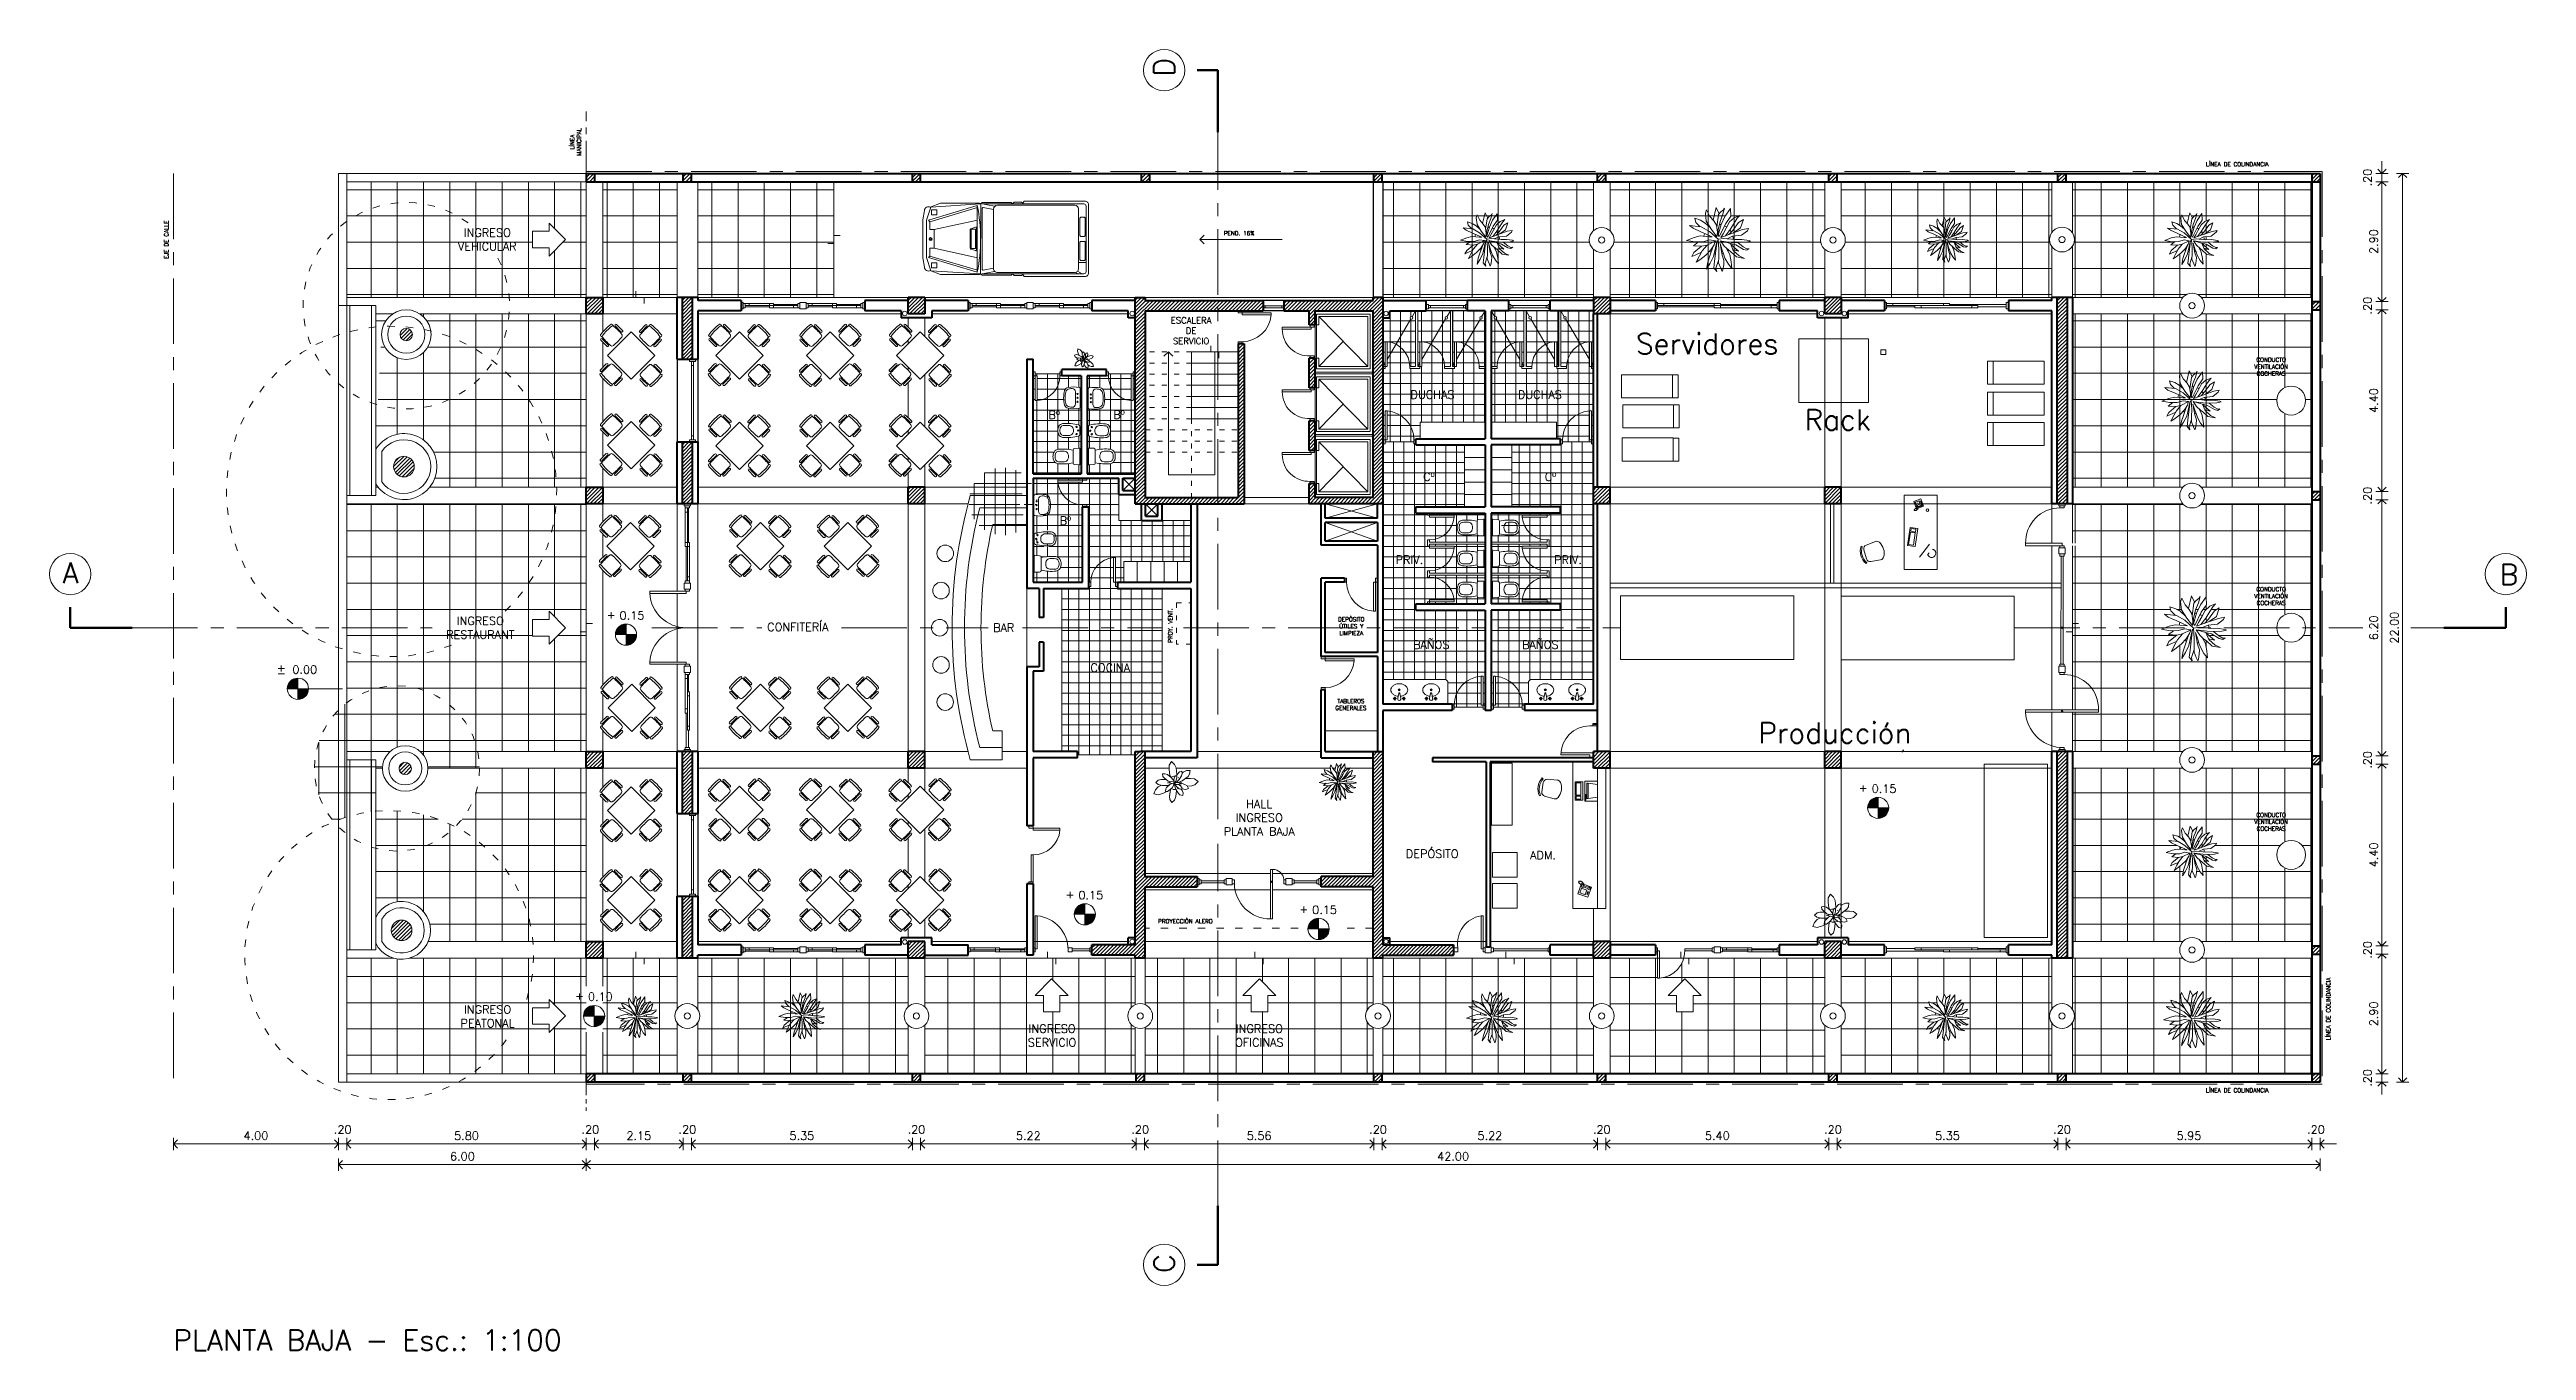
# Model space of a CAD drawing. Extents: x 1018 to 1337, y -109 to 133.
# Drawn here: x 1019.6 to 1079.6, y 100.2 to 131.7 of the extents above; entities that cross this region are included whole.
import ezdxf

# ---------------------------------------------------------------- set-up
doc = ezdxf.new("R2010")
doc.units = 0
doc.header["$LTSCALE"] = 0.5
doc.linetypes.add('ACAD_ISO03W100', pattern=[30, 12, -18])
doc.linetypes.add('CENTER', pattern=[50.8, 31.75, -6.35, 6.35, -6.35])
doc.layers.get('0').update_dxf_attribs({"linetype": 'CONTINUOUS'})
doc.layers.get('Defpoints').update_dxf_attribs({"linetype": 'CONTINUOUS'})
for name, color, linetype, lineweight in [('Acotaciones', 9, 'CONTINUOUS', 9), ('Carpintería', 55, 'CONTINUOUS', 20), ('Detalles .05', 243, 'CONTINUOUS', 5), ('Detalles 01', 8, 'CONTINUOUS', 9), ('Equipamiento fijo', 31, 'CONTINUOUS', 13), ('Equipamiento movil', 33, 'CONTINUOUS', 9), ('Muros corte', 7, 'CONTINUOUS', 40), ('Muros vista', 253, 'CONTINUOUS', 25), ('Pisos', 252, 'CONTINUOUS', 18), ('Proyección', 4, 'ACAD_ISO03W100', 18), ('Punta 01', 6, 'CONTINUOUS', 9), ('Punta 015', 64, 'CONTINUOUS', 13), ('Punta 02', 11, 'CONTINUOUS', 20), ('Punta 05', 52, 'CONTINUOUS', 50), ('Tratamiento pisos', 251, 'CONTINUOUS', 9), ('Vehículos', 155, 'CONTINUOUS', 13), ('Vidrios', 147, 'CONTINUOUS', 13)]:
    doc.layers.add(name, color=color, linetype=linetype, lineweight=lineweight)
doc.styles.add('Texto 1 mm', font='simplex.shx', dxfattribs={"height": 0.1})
doc.styles.add('Texto 1.5 mm', font='simplex.shx', dxfattribs={"height": 0.15})
doc.styles.add('Texto 2 mm', font='simplex.shx', dxfattribs={"height": 0.2})
doc.styles.add('Texto 5 mm', font='simplex.shx', dxfattribs={"height": 0.5})
doc.dimstyles.new('Primera línea', dxfattribs={"dimscale": 0, "dimtxt": 0.2, "dimasz": 0.2, "dimexe": 0.15, "dimexo": 0, "dimgap": 0.1, "dimtad": 1, "dimzin": 4, "dimdsep": 46, "dimtxsty": 'Texto 2 mm', "dimblk": 'OPEN90', "dimcen": 2.5, "dimclrd": 256, "dimclre": 256, "dimclrt": 256, "dimadec": 0, "dimazin": 0, "dimtfac": 1, "dimtmove": 2, "dimatfit": 3, "dimldrblk": 'OPEN90', "dimfxl": 1, "dimtolj": 1, "dimtzin": 0, "dimlwd": -1, "dimlwe": -1, "dimarcsym": 0})
doc.dimstyles.new('Segunda línea', dxfattribs={"dimscale": 0, "dimtxt": 0.2, "dimasz": 0.2, "dimexe": 0.15, "dimexo": 0.5, "dimgap": 0.1, "dimtad": 1, "dimzin": 4, "dimdsep": 46, "dimtxsty": 'Texto 2 mm', "dimblk": 'OPEN90', "dimcen": 2.5, "dimclrd": 256, "dimclre": 256, "dimclrt": 256, "dimadec": 0, "dimazin": 0, "dimtfac": 1, "dimtmove": 2, "dimatfit": 3, "dimldrblk": 'OPEN90', "dimfxl": 1, "dimtolj": 1, "dimtzin": 0, "dimlwd": -1, "dimlwe": -1, "dimarcsym": 0})
pattern_1 = [(0, (10.8031, -2.4661), (1e-16, 0.635), []), (90, (10.8031, -2.4661), (-0.635, 2e-16), [])]
pattern_2 = [(0, (10.8031, -2.4661), (0, 0.635), []), (90, (10.8031, -2.4661), (-0.635, 4e-17), [])]
pattern_3 = [(0, (10.8031, -2.46609), (0, 0.254), []), (90, (10.8031, -2.46609), (-0.254, 2e-17), [])]
pattern_4 = [(45, (10.8031, -2.466086), (-0.0449012806, 0.0449012806), [])]
pattern_5 = [(270, (941.88392, 1130.25095), (0.254, -1e-16), []), (360, (941.88392, 1130.25095), (1e-16, 0.254), [])]
pattern_6 = [(45, (10.88055, -3.54249), (-0.0449012806, 0.0449012806), [])]

msp = doc.modelspace()

# ---------------------------------------------------------------- texts
at = {"layer": 'Acotaciones', "char_height": 0.2, "attachment_point": 5, "rotation": 90, "style": 'Texto 2 mm'}
for insert in [(1075.799, 128.639), (1075.799, 125.539), (1075.799, 120.939), (1075.799, 114.539), (1075.799, 109.939), (1075.799, 106.839)]:
    msp.add_mtext('\\A1;.20', dxfattribs=dict(at, insert=insert))
at = {"layer": 'Acotaciones', "char_height": 0.2, "attachment_point": 5, "style": 'Texto 2 mm'}
for insert in [(1026.749, 105.59), (1032.749, 105.59), (1035.099, 105.59), (1040.649, 105.59), (1046.069, 105.59), (1051.829, 105.59), (1057.249, 105.59), (1062.849, 105.59), (1068.399, 105.59), (1074.549, 105.589)]:
    msp.add_mtext('\\A1;.20', dxfattribs=dict(at, insert=insert))
at = {"layer": 'Punta 01', "char_height": 0.1, "rotation": 90, "style": 'Texto 1 mm'}
for s, insert, width, attachment_point in [('LÍNEA MANICIPAL', (1032.258, 129.501), 0.7912, 2), ('EJE DE CALLE', (1022.429, 126.668), 1.06641, 1), ('PROY. VENT.', (1046.747, 117.376), 1.0664, 1), ('LÍNEA DE COLINDANCIA', (1074.799, 107.752), 1.75477, 1)]:
    msp.add_mtext(s, dxfattribs=dict(at, insert=insert, width=width, attachment_point=attachment_point))
at = {"layer": 'Punta 01', "char_height": 0.1, "style": 'Texto 1 mm'}
for s, insert, width, attachment_point in [('LÍNEA DE COLINDANCIA', (1071.885, 129.012), 1.75477, 1), ('PEND. 16%', (1048.094, 127.341), 0.8276, 1), ('CONDUCTO VENTILACIÓN COCHERAS', (1073.464, 124.277), 1.1441, 2), ('CONDUCTO VENTILACIÓN COCHERAS', (1073.464, 118.722), 1.1441, 2), ('DEPÓSITO ÚTILES Y LIMPIEZA', (1051.181, 117.992), 0.75841, 2), ('TABLEROS GENERALES', (1051.172, 116.012), 0.7584, 2), ('CONDUCTO VENTILACIÓN COCHERAS', (1073.464, 113.256), 1.1441, 2), ('PROYECCIÓN ALERO', (1046.503, 110.683), 1.54934, 1), ('LÍNEA DE COLINDANCIA', (1071.885, 106.589), 1.75477, 1)]:
    msp.add_mtext(s, dxfattribs=dict(at, insert=insert, width=width, attachment_point=attachment_point))
at = {"layer": 'Punta 015', "insert": (1047.302, 125.256), "char_height": 0.15, "width": 1.23789, "attachment_point": 2, "style": 'Texto 1.5 mm'}
msp.add_mtext('ESCALERA DE SERVICIO', dxfattribs=at)
at = {"layer": 'Punta 015', "linetype": 'Continuous', "char_height": 0.2, "attachment_point": 5, "style": 'Texto 2 mm'}
for s, insert in [('0.15', (1033.757, 118.035)), ('0.00', (1025.83, 116.726)), ('0.15', (1064.087, 113.842)), ('0.15', (1044.872, 111.263)), ('0.15', (1050.534, 110.908))]:
    msp.add_mtext(s, dxfattribs=dict(at, insert=insert))
at = {"layer": 'Punta 02', "char_height": 0.2, "style": 'Texto 2 mm'}
for s, insert, width, attachment_point in [('INGRESO\\PVEHICULAR', (1030.253, 127.405), 1.4466, 2), ('Bº', (1045.417, 123.001), 0.3206, 1), ('DUCHAS', (1052.618, 123.483), 1.2356, 1), ('DUCHAS', (1055.219, 123.485), 1.2356, 1), ('Bº', (1043.848, 122.994), 0.3206, 1), ('Cº', (1052.925, 121.494), 0.2932, 1), ('Cº', (1055.869, 121.494), 0.2932, 1), ('Bº', (1044.117, 120.433), 0.3206, 1), ('PRIV.', (1052.255, 119.487), 0.74847, 1), ('PRIV.', (1056.097, 119.487), 0.74847, 1), ('INGRESO\\PRESTAURANT', (1030.083, 118.007), 2.07509, 2), ('CONFITERÍA', (1037.033, 117.857), 1.9266, 1), ('BAR', (1042.505, 117.841), 0.55771, 1), ('BAÑOS', (1052.677, 117.429), 1.0557, 1), ('BAÑOS', (1055.318, 117.429), 1.0557, 1), ('COCINA', (1044.862, 116.871), 1.05568, 1), ('HALL\\PINGRESO PLANTA BAJA', (1048.952, 113.573), 2.13745, 2), ('DEPÓSITO', (1052.504, 112.366), 1.4569, 1), ('ADM.', (1055.514, 112.332), 0.68305, 1), ('INGRESO\\PPEATONAL', (1030.26, 108.596), 1.57795, 2), ('INGRESO\\PSERVICIO', (1043.934, 108.131), 1.4466, 2), ('INGRESO\\POFICINAS', (1048.954, 108.131), 1.4466, 2)]:
    msp.add_mtext(s, dxfattribs=dict(at, insert=insert, width=width, attachment_point=attachment_point))
at = {"layer": 'Punta 02', "linetype": 'Continuous', "insert": (1032.991, 108.805), "char_height": 0.2, "attachment_point": 5, "style": 'Texto 2 mm'}
msp.add_mtext('0.10', dxfattribs=at)
at = {"layer": 'Punta 05', "char_height": 0.5, "width": 0.3999, "attachment_point": 7, "rotation": 90, "style": 'Texto 5 mm'}
for s, insert in [('D', (1046.9, 131.09)), ('C', (1046.9, 102.117))]:
    msp.add_mtext(s, dxfattribs=dict(at, insert=insert))
at = {"layer": 'Punta 05', "char_height": 0.5, "attachment_point": 1, "style": 'Texto 5 mm'}
for s, insert, width in [('A', (1019.963, 119.316), 0.39986), ('B', (1079.001, 119.278), 0.3999), ('PLANTA BAJA - Esc.: 1:100', (1022.647, 100.74), 11.2723)]:
    msp.add_mtext(s, dxfattribs=dict(at, insert=insert, width=width))
at = {"layer": 'Vidrios', "color": 0, "style": 'Texto 5 mm'}
for s, p in [('Servidores', (1058.077, 124.367)), ('Rack', (1062.16, 122.527)), ('Producción', (1061.041, 114.942))]:
    msp.add_text(s, height=0.5, dxfattribs=at).set_placement(p)

# ---------------------------------------------------------------- blocks, each defined once
blk = doc.blocks.new('RT')
at = {"layer": 'Equipamiento fijo'}
for p, q in [((0.122, 0.01), (0.122, 0.174)), ((0.122, 0.01), (0.122, -0.154)), ((0.248, 0.01), (0.248, 0.265)), ((0.248, 0.01), (0.248, -0.246)), ((0.248, 0.01), (0.248, 0.01)), ((0.242, -0.259), (0.248, -0.259))]:
    blk.add_line(p, q, dxfattribs=at)
for centre in [(0.174, 0.114), (0.174, 0.01), (0.174, -0.094)]:
    blk.add_circle(centre, 0.017, dxfattribs=at)
for centre, radius, start, end in [((0.531, 0.01), 0.73, 164.40405, 180), ((0.531, 0.01), 0.73, 180, 195.59595), ((-0.057, 0.171), 0.12, 100.41887, 162.9179), ((0.531, 0.01), 0.69, 167.24834, 180), ((0.531, 0.01), 0.69, 180, 192.75166), ((-0.024, 0.136), 0.12, 98.31278, 167.24834), ((0.076, -0.553), 0.856, 80.06226, 100.41887), ((0.076, -0.553), 0.816, 93.36143, 98.31278), ((0.034, 0.174), 0.088, 0, 93.36143), ((0.221, 0.27), 0.02, 66.14969, 80.06226), ((0.212, 0.252), 0.0404, 44.49737, 66.14969), ((0.228, 0.265), 0.02, 0, 47.07), ((-0.057, -0.151), 0.12, 197.0821, 259.58113), ((-0.024, -0.116), 0.12, 192.75166, 261.68722), ((0.076, 0.573), 0.856, 259.58113, 279.93774), ((0.076, 0.573), 0.816, 261.68722, 266.63857), ((0.034, -0.154), 0.088, 266.63857, 0), ((0.221, -0.251), 0.02, 279.93774, 293.85031), ((0.212, -0.232), 0.0404, 293.85031, 315.50263), ((0.228, -0.246), 0.02, 312.93, 0)]:
    blk.add_arc(centre, radius, start, end, dxfattribs=at)
blk = doc.blocks.new('TRE')
at = {"layer": 'Equipamiento fijo'}
blk.add_line((-0.111, 0.321), (0.098, 0.321), dxfattribs=at)
for centre in [(-0.098, 0.239), (-0.006, 0.277), (0.086, 0.239)]:
    blk.add_circle(centre, 0.017, dxfattribs=at)
for centre, radius, start, end in [((0.999, -0.005), 1.185, 165.60443, 185.18189), ((-0.111, 0.281), 0.04, 90, 166.29351), ((1.088, -0.012), 1.224, 177.85751, 184.49281), ((-0.004, 0.034), 0.131, 121.82327, 180), ((-0.02, 0.037), 0.12, 97.96111, 116.20223), ((-0.007, -0.04), 0.198, 89.70099, 98.50589), ((-0.005, -0.04), 0.198, 81.49411, 90.29901), ((0.008, 0.037), 0.12, 63.79777, 82.03889), ((-0.008, 0.034), 0.131, 0, 58.17673), ((0.098, 0.281), 0.04, 13.70649, 90), ((-1.101, -0.012), 1.224, 355.50719, 2.14249), ((-1.083, -0.01), 1.257, 355.38051, 13.83317), ((-0.057, -0.102), 0.125, 184.49281, 242.41425), ((-0.057, -0.102), 0.075, 184.49281, 242.41425), ((-0.006, -0.004), 0.235, 242.41425, 270), ((-0.006, -0.004), 0.185, 242.41425, 270), ((-0.006, -0.004), 0.185, 270, 297.58575), ((-0.006, -0.004), 0.235, 270, 297.58575), ((0.045, -0.102), 0.075, 297.58575, 355.50719), ((0.045, -0.102), 0.125, 297.58575, 355.50719)]:
    blk.add_arc(centre, radius, start, end, dxfattribs=at)
blk = doc.blocks.new('TELEFONO')
at = {"layer": 'Detalles .05'}
for p, q in [((0.139, 0.134), (-0.098, 0.134)), ((-0.098, 0.134), (-0.098, -0.099)), ((-0.071, 0.089), (-0.071, -0.055)), ((-0.043, 0.089), (-0.043, -0.055)), ((0.108, 0.063), (0, 0.063)), ((0, 0.063), (0, -0.063)), ((0.081, 0.108), (0.023, 0.108)), ((0.023, 0.108), (0.023, 0.094)), ((0.023, 0.094), (0.081, 0.094)), ((0.027, 0.041), (0.027, 0.041)), ((0.027, 0.014), (0.027, 0.014)), ((0.054, 0.041), (0.054, 0.041)), ((0.054, 0.014), (0.054, 0.014)), ((0.081, 0.094), (0.081, 0.108)), ((0.081, 0.041), (0.081, 0.041)), ((0.081, 0.014), (0.081, 0.014)), ((0.108, -0.063), (0.108, 0.063)), ((0.139, -0.099), (0.139, 0.134)), ((-0.129, -0.104), (-0.147, -0.11)), ((-0.129, -0.116), (-0.147, -0.121)), ((-0.129, -0.127), (-0.147, -0.133)), ((-0.129, -0.139), (-0.147, -0.145)), ((-0.124, -0.093), (-0.141, -0.098)), ((-0.124, -0.15), (-0.141, -0.156)), ((-0.118, -0.081), (-0.135, -0.087)), ((-0.118, -0.162), (-0.135, -0.168)), ((-0.112, -0.07), (-0.129, -0.075)), ((-0.106, -0.058), (-0.124, -0.064)), ((-0.104, -0.17), (-0.122, -0.176)), ((-0.101, -0.047), (-0.118, -0.052)), ((-0.089, -0.156), (-0.106, -0.162)), ((-0.083, -0.145), (-0.101, -0.15)), ((-0.098, -0.099), (0.139, -0.099)), ((-0.078, -0.133), (-0.095, -0.139)), ((-0.072, -0.121), (-0.089, -0.127)), ((-0.067, -0.083), (-0.078, -0.116)), ((0, -0.063), (0.108, -0.063)), ((0.027, -0.013), (0.027, -0.013)), ((0.027, -0.04), (0.027, -0.04)), ((0.054, -0.013), (0.054, -0.013)), ((0.054, -0.04), (0.054, -0.04)), ((0.081, -0.013), (0.081, -0.013)), ((0.081, -0.04), (0.081, -0.04))]:
    blk.add_line(p, q, dxfattribs=at)
for centre, start, end in [((-0.057, 0.089), 298.4915, 241.5085), ((-0.057, -0.055), 118.4915, 61.5085)]:
    blk.add_arc(centre, 0.0302, start, end, dxfattribs=at)
blk = doc.blocks.new('RECTANG')
for p, q in [((1, 1), (0, 1)), ((0, 1), (0, 0)), ((0, 0), (1, 0)), ((1, 0), (1, 1))]:
    blk.add_line(p, q)
blk = doc.blocks.new('KEYBOARD', base_point=(60, 294))
for p, xscale, yscale, zscale in [((60, 294), 19, 8, 19), ((61, 295), 13, 5, 13), ((75, 295), 3, 5, 3)]:
    blk.add_blockref('RECTANG', p, dxfattribs=dict(xscale=xscale, yscale=yscale, zscale=zscale))
blk = doc.blocks.new('inodoro')
at = {"layer": 'Equipamiento fijo'}
for p, q in [((-0.197, 0.127), (-0.202, 0.008)), ((0.194, 0), (-0.194, 0)), ((-0.157, 0.165), (0.157, 0.165)), ((0.197, 0.127), (0.202, 0.008))]:
    blk.add_line(p, q, dxfattribs=at)
for centre, radius, start, end in [((-0.051, 0.512), 0.125, 117.58575, 175.50719), ((0, 0.415), 0.235, 90, 117.58575), ((0, 0.415), 0.235, 62.41425, 90), ((0.051, 0.512), 0.125, 4.49281, 62.41425), ((-0.194, 0.008), 0.00803, 177.65778, 269.73966), ((-0.157, 0.125), 0.04, 90, 177.39744), ((1.09, 0.422), 1.27, 175.47771, 191.68579), ((1.095, 0.422), 1.224, 175.50719, 182.14249), ((-0.028, 0.381), 0.101, 182.70725, 247.23206), ((-0.051, 0.512), 0.075, 117.58575, 175.50719), ((0, 0.415), 0.185, 90, 117.58575), ((-0.014, 0.396), 0.12, 243.79777, 262.03889), ((0, 0.483), 0.208, 261.59395, 278.40605), ((0, 0.415), 0.185, 62.41425, 90), ((0.014, 0.396), 0.12, 277.96111, 296.20223), ((0.028, 0.381), 0.101, 292.76794, 357.29275), ((0.051, 0.512), 0.075, 4.49281, 62.41425), ((-1.095, 0.422), 1.224, 357.85751, 4.49281), ((-1.024, 0.418), 1.205, 347.8749, 4.9616), ((0.157, 0.125), 0.04, 2.60256, 90), ((0.195, 0.007), 0.00742, 265.6488, 0.24021), ((0.194, 0.008), 0.008, 355.88901, 2.60256)]:
    blk.add_arc(centre, radius, start, end, dxfattribs=at)
blk = doc.blocks.new('silla compu')
for p, q in [((-0.198, 0.131), (-0.215, -0.107)), ((0.255, 0.058), (0.197, -0.173)), ((-0.225, -0.207), (-0.247, -0.23)), ((0.092, -0.242), (-0.137, -0.206)), ((0.175, -0.271), (0.188, -0.3))]:
    blk.add_line(p, q)
for centre, radius, start, end in [((-0.105, 0.124), 0.0936, 112.49672, 175.87343), ((-0.005, -0.116), 0.354, 49.31066, 112.49672), ((0.175, 0.085), 0.0838, 341.69279, 53.55182), ((0.022, 0.055), 0.392, 226.64553, 295.16185), ((0.022, 0.055), 0.361, 226.69723, 295.11015), ((-0.122, -0.113), 0.0936, 175.87343, 260.90369), ((0.098, -0.138), 0.105, 266.18787, 340.64976)]:
    blk.add_arc(centre, radius, start, end)
blk = doc.blocks.new('A$C30F00F99')
for p, q in [((0.065, 1.448), (0.065, 3.9)), ((0.093, 3.668), (0.093, 1.807)), ((1.704, 3.95), (0.115, 3.95)), ((1.626, 3.768), (0.193, 3.768)), ((1.726, 3.668), (1.726, 1.807)), ((1.754, 1.448), (1.754, 3.9)), ((0.122, 1.736), (0.054, 1.395)), ((1.765, 1.395), (0.056, 1.399)), ((0.198, 1.707), (0.152, 1.458)), ((0.495, 0.168), (0.152, 1.323)), ((1.647, 1.435), (0.172, 1.435)), ((1.626, 1.707), (0.193, 1.707)), ((1.144, 1.274), (0.676, 1.274)), ((0.676, 1.274), (0.676, 1.166)), ((1.134, 0.274), (1.367, 1.319)), ((1.144, 1.166), (1.144, 1.274)), ((1.326, 0.168), (1.669, 1.323)), ((1.72, 1.313), (1.36, 0.134)), ((1.621, 1.707), (1.667, 1.458)), ((1.697, 1.736), (1.765, 1.395)), ((0.676, 1.166), (1.144, 1.166)), ((0.33, 0.336), (0.205, 0.336)), ((0.205, 0.336), (0.205, 0.209)), ((0.205, 0.209), (0.33, 0.209)), ((0.33, 0.209), (0.33, 0.336)), ((1.134, 0.274), (0.687, 0.274)), ((0.915, 0.184), (0.885, 0.206)), ((0.915, 0.184), (0.944, 0.206)), ((0.915, 0.148), (0.915, 0.184)), ((1.134, 0.168), (1.134, 0.274)), ((1.326, 0.168), (1.134, 0.168)), ((1.36, 0.134), (1.326, 0.168)), ((1.489, 0.209), (1.489, 0.336)), ((1.489, 0.336), (1.614, 0.336)), ((1.614, 0.209), (1.489, 0.209)), ((1.614, 0.336), (1.614, 0.209))]:
    blk.add_line(p, q)
for points in [[(0, 3.918), (0, 2.454), (0.044, 2.417), (0.023, 2.383), (0.023, 2.211), (0.06, 2.172), (0.031, 2.135), (0.031, 1.436), (0.058, 1.402), (0.043, 1.368), (0.043, 0.425), (0.145, 0.177, 0.590762), (0.221, 0.036), (0.448, 0), (1.372, 0), (1.598, 0.036, 0.590762), (1.675, 0.177), (1.776, 0.425), (1.776, 1.368), (1.762, 1.402), (1.789, 1.436), (1.789, 2.135), (1.76, 2.172), (1.796, 2.211), (1.796, 2.383), (1.775, 2.417), (1.819, 2.454), (1.819, 3.918, 0.468554), (1.737, 4.009), (0.082, 4.009, 0.468554)], [(0.387, 3.906, -0.414214), (0.407, 3.926), (0.83, 3.926, -0.414214), (0.85, 3.906), (0.85, 3.823, -0.414214), (0.83, 3.803), (0.407, 3.803, -0.414214), (0.387, 3.823)], [(1.432, 3.906, 0.414214), (1.412, 3.926), (0.99, 3.926, 0.414214), (0.97, 3.906), (0.97, 3.823, 0.414214), (0.99, 3.803), (1.412, 3.803, 0.414214), (1.432, 3.823)], [(0.645, 1.295), (0.841, 1.295), (0.98, 1.295), (1.176, 1.295, -0.515671), (1.195, 1.269), (1.157, 1.159, -0.319548), (1.138, 1.145), (0.962, 1.145), (0.859, 1.145), (0.683, 1.145, -0.319548), (0.664, 1.159), (0.626, 1.269, -0.515671)]]:
    blk.add_lwpolyline(points, format="xyb", close=True)
for points in [[(1.485, 3.768), (1.485, 3.95)], [(1.695, 3.74), (1.754, 3.855)], [(1.754, 3.688), (1.754, 3.756), (1.723, 3.692)], [(1.754, 2.412), (1.775, 2.417)], [(0.064, 1.395), (0.141, 0.189), (0.461, 0.086)], [(0.101, 1.313), (0.461, 0.134), (0.495, 0.168), (0.687, 0.168), (0.687, 0.274), (0.454, 1.319)], [(1.72, 1.313), (0.101, 1.313)], [(1.757, 1.395), (1.68, 0.189), (1.36, 0.086)], [(1.36, 0.086), (0.461, 0.086)]]:
    blk.add_lwpolyline(points)
blk.add_lwpolyline([(1.72, 1.313, 0.103517), (0.101, 1.313, -1.887166)], format="xyb")
blk.add_circle((0.915, 0.184), 0.0367)
for centre, radius, start, end in [((0.115, 3.9), 0.05, 90, 180), ((0.193, 3.668), 0.1, 90, 180), ((1.626, 3.668), 0.1, 0, 90), ((1.704, 3.9), 0.05, 0, 90), ((0.193, 1.807), 0.1, 180, 270), ((1.626, 1.807), 0.1, 270, 0), ((0.172, 1.455), 0.02, 169.5085, 270), ((1.647, 1.455), 0.02, 270, 10.4915)]:
    blk.add_arc(centre, radius, start, end)
blk = doc.blocks.new('_Open90')
at = {"color": 0, "linetype": 'ByBlock', "lineweight": -2}
for p, q in [((0, 0), (-1, 0)), ((-0.5, 0.5), (0, 0)), ((0, 0), (-0.5, -0.5))]:
    blk.add_line(p, q, dxfattribs=at)
blk = doc.blocks.new('*D429')
at = {"layer": 'Acotaciones', "transparency": 16777216}
for p, q in [((1022.649, 105.389), (1022.649, 105.089)), ((1022.849, 105.239), (1026.449, 105.239)), ((1026.649, 105.389), (1026.649, 105.089))]:
    blk.add_line(p, q, dxfattribs=at)
at = {"layer": 'Defpoints', "color": 0, "transparency": 16777216}
for p in [(1022.649, 105.389), (1026.649, 105.389), (1026.649, 105.239)]:
    blk.add_point(p, dxfattribs=at)
at = {"layer": 'Acotaciones', "transparency": 16777216, "xscale": 0.2, "yscale": 0.2, "zscale": 0.2, "rotation": 180}
blk.add_blockref('_Open90', (1022.649, 105.239), dxfattribs=at)
at = {"layer": 'Acotaciones', "transparency": 16777216, "xscale": 0.2, "yscale": 0.2, "zscale": 0.2}
blk.add_blockref('_Open90', (1026.649, 105.239), dxfattribs=at)
at = {"layer": 'Acotaciones', "transparency": 16777216, "insert": (1024.649, 105.439), "char_height": 0.2, "attachment_point": 5, "style": 'Texto 2 mm'}
blk.add_mtext('\\A1;4.00', dxfattribs=at)
blk = doc.blocks.new('Mesa con sillas')
at = {"layer": 'Equipamiento movil'}
for p, q in [((-0.394, 0.665), (-0.251, 0.523)), ((-0.217, 0.557), (-0.359, 0.7)), ((-0.34, 0.612), (-0.357, 0.595)), ((0.362, 0.708), (0.22, 0.565)), ((0.254, 0.531), (0.397, 0.674)), ((0.36, 0.604), (0.343, 0.62)), ((-0.739, 0.32), (-0.596, 0.178)), ((-0.562, 0.212), (-0.705, 0.354)), ((-0.635, 0.317), (-0.651, 0.301)), ((-0.599, 0.282), (-0.615, 0.265)), ((-0.574, -0.028), (-0.001, 0.545)), ((-0.305, 0.576), (-0.321, 0.56)), ((-0.001, 0.545), (0.572, -0.028)), ((0.324, 0.568), (0.307, 0.584)), ((0.708, 0.363), (0.565, 0.22)), ((0.599, 0.186), (0.742, 0.328)), ((0.618, 0.273), (0.602, 0.29)), ((0.654, 0.309), (0.638, 0.326)), ((-0.604, -0.241), (-0.746, -0.384)), ((-0.712, -0.418), (-0.569, -0.276)), ((-0.659, -0.365), (-0.642, -0.381)), ((-0.623, -0.329), (-0.607, -0.345)), ((-0.001, -0.6), (-0.574, -0.028)), ((-0.258, -0.586), (-0.401, -0.729)), ((0.572, -0.028), (-0.001, -0.6)), ((0.381, -0.739), (0.239, -0.596)), ((0.55, -0.285), (0.692, -0.428)), ((0.726, -0.394), (0.584, -0.251)), ((0.587, -0.355), (0.603, -0.339)), ((0.622, -0.391), (0.639, -0.375)), ((0.733, -0.527), (0.734, -0.527)), ((-0.367, -0.763), (-0.224, -0.621)), ((-0.364, -0.659), (-0.348, -0.676)), ((-0.328, -0.624), (-0.312, -0.64)), ((0.204, -0.631), (0.347, -0.773)), ((0.292, -0.65), (0.308, -0.634)), ((0.328, -0.685), (0.344, -0.669))]:
    blk.add_line(p, q, dxfattribs=at)
for centre, radius, start, end in [((0.321, -0.36), 1.342, 127.13099, 142.86901), ((0.321, -0.36), 1.291, 127.13099, 142.86901), ((-0.477, 0.687), 0.0255, 315.62507, 118.63691), ((-1.736, -0.837), 1.988, 40.81825, 49.77554), ((-0.377, 0.683), 0.0242, 45, 225), ((1.739, -0.828), 1.988, 130.22446, 139.18175), ((0.38, 0.691), 0.0242, 315, 135), ((0.48, 0.695), 0.0255, 61.36309, 224.37493), ((-0.318, -0.352), 1.291, 37.13099, 52.86901), ((-0.318, -0.352), 1.342, 37.13099, 52.86901), ((-0.726, 0.437), 0.0255, 151.36309, 314.37493), ((-0.722, 0.337), 0.0242, 45, 225), ((0.797, 1.696), 1.988, 220.22446, 229.18175), ((-0.579, 0.195), 0.0242, 225, 45), ((-0.469, 0.23), 0.0505, 229.18175, 310.81825), ((-1.736, 1.696), 1.988, 310.81825, 319.18175), ((-0.234, 0.54), 0.0242, 225, 45), ((-0.269, 0.43), 0.0505, 319.18175, 40.81825), ((0.237, 0.548), 0.0242, 135, 315), ((0.272, 0.438), 0.0505, 139.18175, 220.81825), ((1.739, 1.705), 1.988, 220.81825, 229.18175), ((0.472, 0.238), 0.0505, 229.18175, 310.81825), ((-0.794, 1.705), 1.988, 310.81825, 319.77554), ((0.582, 0.203), 0.0242, 135, 315), ((0.725, 0.345), 0.0242, 315, 135), ((0.729, 0.446), 0.0255, 225.62507, 28.63691), ((-0.734, -0.501), 0.0255, 45.62507, 208.63691), ((0.314, 0.296), 1.342, 217.13099, 232.86901), ((-0.729, -0.401), 0.0242, 135, 315), ((0.79, -1.76), 1.988, 130.81825, 139.77554), ((0.317, 0.3), 1.296, 217.15841, 232.84159), ((-0.587, -0.258), 0.0242, 315, 135), ((-0.477, -0.294), 0.0505, 49.18175, 130.81825), ((-1.743, 0.773), 1.988, 310.22446, 319.18175), ((-1.743, -1.76), 1.988, 40.81825, 49.18175), ((-0.241, -0.604), 0.0242, 315, 135), ((-0.277, -0.494), 0.0505, 319.18175, 40.81825), ((0.222, -0.613), 0.0242, 45, 225), ((0.257, -0.503), 0.0505, 139.18175, 220.81825), ((1.723, -1.77), 1.988, 130.81825, 139.18175), ((1.723, 0.763), 1.988, 220.81825, 229.77554), ((0.457, -0.304), 0.0505, 49.18175, 130.81825), ((-0.333, 0.287), 1.291, 307.13099, 322.86901), ((-0.333, 0.287), 1.342, 307.13099, 322.86901), ((-0.81, -1.77), 1.988, 40.22446, 49.18175), ((0.567, -0.268), 0.0242, 45, 225), ((0.709, -0.411), 0.0242, 225, 45), ((0.714, -0.511), 0.0255, 331.36309, 134.37493), ((-0.484, -0.751), 0.0255, 241.36309, 44.37493), ((-0.384, -0.746), 0.0242, 135, 315), ((0.364, -0.756), 0.0242, 225, 45), ((0.464, -0.761), 0.0255, 135.62507, 298.63691)]:
    blk.add_arc(centre, radius, start, end, dxfattribs=at)
blk = doc.blocks.new('Plant1')
for p, q in [((-15.4, 2.3), (-18.1, 0)), ((-12.6, 3.2), (-15.4, 2.3)), ((-10.2, 7.8), (-12.6, 7.2)), ((-12.6, 7.2), (-11.8, 4.9)), ((-9.7, 3.1), (-12.6, 3.2)), ((-11.8, 4.9), (-9.4, 2.9)), ((-8, 7.4), (-10.2, 7.8)), ((-9.4, 2.9), (-5.9, 0.9)), ((-4.4, 5.4), (-8, 7.4)), ((-3.9, 0.6), (-7.1, -0.2)), ((-5.9, 0.9), (-4.3, 0.5)), ((-4.9, 10.5), (-5.5, 8.7)), ((-5.5, 8.7), (-5.1, 7.2)), ((-5.1, 7.2), (-3.7, 3.6)), ((-3.1, 9.8), (-4.9, 10.5)), ((-2.1, 0.5), (-3.9, 0.6)), ((-2.5, 2.2), (-3.8, 2.1)), ((-3.8, 2.1), (-2.9, 1.2)), ((-3.7, 3.6), (-2.6, 2.2)), ((-1.6, 8.3), (-3.1, 9.8)), ((-2.9, 1.2), (-1.3, 0)), ((-1.3, 2), (-2.5, 2.2)), ((-1.9, 0.5), (-2.1, 0.5)), ((-0.2, 4.9), (-1.6, 8.3)), ((-0.4, 1.3), (-1.3, 2)), ((-0.6, -0.1), (-0.2, 0)), ((-0.2, 7.3), (-0.4, 5.4)), ((-0.1, 0.8), (-0.4, 1.3)), ((1.2, 11), (-0.2, 7.3)), ((0.2, 2.7), (-0.2, 4.9)), ((-0.2, 0), (-0.1, 0.1)), ((-0.1, 0.7), (0.1, 0.8)), ((-0.1, 0.2), (-0.1, 0.8)), ((-0.1, 0.1), (-0.1, 0.2)), ((0.1, 0.8), (0.2, 2.7)), ((0.3, 1.3), (0.1, 0.4)), ((0.1, 0.4), (0.2, 0.2)), ((0.2, 0.2), (0.4, 0.2)), ((0.7, 2.3), (0.3, 1.3)), ((0.4, 0.2), (1.2, 0.4)), ((0.5, 0.2), (0.7, 0)), ((1.6, 3.3), (0.7, 2.3)), ((0.7, 0), (2.4, 0)), ((2.9, 14), (1.2, 11)), ((1.2, 0.4), (2.2, 1.1)), ((2.7, 4.3), (1.6, 3.3)), ((2.2, 1.1), (3.4, 2.6)), ((2.4, 0), (4.4, 0.5)), ((3.8, 4.5), (2.7, 4.3)), ((5.8, 15.7), (2.9, 14)), ((3.4, 2.6), (3.8, 3.4)), ((3.8, 3.4), (4.8, 4.9)), ((3.8, 3.4), (3.8, 4.5)), ((4.4, 0.5), (7.5, 2.2)), ((7.5, 5.7), (4.6, 4.6)), ((4.8, 4.9), (6.7, 9.7)), ((6.8, 12.6), (5.8, 15.7)), ((6.7, 9.7), (6.8, 12.6)), ((9.2, 5.3), (7.5, 5.7)), ((7.5, 2.2), (8.7, 3.6)), ((8.7, 3.6), (9.2, 5.3)), ((8.8, 3.9), (9.8, 4.1)), ((9.8, 4.1), (12.9, 4.1)), ((13.5, 0.5), (11.7, -0.5)), ((12.9, 4.1), (15.2, 2.7)), ((15.2, 2.7), (13.5, 0.5)), ((-18.1, 0), (-15.4, -2.3)), ((-15.4, -2.3), (-11.2, -3)), ((-11.2, -3), (-8.4, -3)), ((-8.2, -0.9), (-9.4, -2.5)), ((-9.4, -2.5), (-7.9, -3.3)), ((-8.4, -7.5), (-9.2, -9.7)), ((-9.2, -9.7), (-8.9, -12.4)), ((-8.9, -12.4), (-6.3, -11.8)), ((-5.2, -3), (-8.4, -7.5)), ((-7.1, -0.2), (-8.2, -0.9)), ((-7.9, -3.3), (-5.4, -3)), ((-6.3, -11.8), (-4.2, -9.8)), ((-5.4, -3), (-3.4, -2.4)), ((-4.2, -9.8), (-1.4, -5.8)), ((-3.4, -2.4), (-1.6, -1.4)), ((-1.6, -1.4), (-0.5, -0.4)), ((-1.1, -2.4), (-1.5, -4.4)), ((-1.5, -4.4), (-1.1, -8.7)), ((-1.3, 0), (-0.6, -0.1)), ((-0.4, -0.8), (-1.1, -2.4)), ((-1.1, -8.7), (-0.6, -10.1)), ((-0.3, -0.5), (-0.6, -0.5)), ((-0.6, -10.1), (1, -11.6)), ((-0.5, -0.4), (-0.5, -0.1)), ((0.1, -0.6), (-0.4, -0.8)), ((-0.3, -0.8), (-0.3, -0.5)), ((-0.2, -1.8), (-0.1, -0.7)), ((0, -3.2), (-0.2, -1.8)), ((0.1, -0.1), (0, -0.4)), ((0, -0.4), (0.1, -1)), ((1, -5.7), (0, -3.2)), ((0.6, -0.1), (0.1, -0.1)), ((0.1, -1), (0.5, -1.6)), ((0.5, -1.6), (1.4, -2.3)), ((1.5, -0.4), (0.6, -0.1)), ((1.7, -6.5), (1, -5.7)), ((1, -11.6), (2.3, -9.9)), ((1.4, -2.3), (2.6, -2.6)), ((3.1, -1.6), (1.5, -0.4)), ((3.1, -7.1), (1.7, -6.5)), ((3.2, -1.2), (2, -0.8)), ((2.4, -1), (2.2, -0.9)), ((2.3, -2.5), (3, -4)), ((2.4, -7.9), (2.3, -6.8)), ((2.3, -9.9), (2.4, -7.9)), ((4.2, -2.3), (2.4, -1)), ((2.6, -2.6), (3.9, -2.6)), ((3, -4), (3.4, -5.8)), ((3.9, -2.6), (3.1, -1.6)), ((3.4, -5.8), (3.1, -7.1)), ((6, -1.5), (3.2, -1.2)), ((3.2, -6.7), (4, -7.7)), ((4, -7.7), (5.4, -8.6)), ((6.4, -4.9), (4.2, -2.3)), ((5.4, -8.6), (7.5, -8.9)), ((11.7, -0.5), (6, -1.5)), ((7.5, -6.7), (6.4, -4.9)), ((7.5, -8.9), (7.5, -6.7)), ((7.5, -7), (10.7, -8.4)), ((9, -1), (12.6, -2.8)), ((10.7, -8.4), (13.1, -8.8)), ((12.6, -2.8), (15.2, -4.6)), ((13.1, -8.8), (16.6, -7.8)), ((15.2, -4.6), (16.6, -7.8))]:
    blk.add_line(p, q)
for start, end in [(172.4345, 176.9296), (149.2581, 153.7532), (57.1582, 93.2041), (21.2653, 25.7604), (212.1423, 223.5771), (229.8179, 257.6637), (265.2848, 278.7499), (306.6551, 316.418), (323.0282, 344.4965)]:
    blk.add_arc((0, 0), 5.12, start, end)
blk = doc.blocks.new('*D430')
at = {"layer": 'Acotaciones', "transparency": 16777216}
for p, q in [((1026.849, 105.389), (1026.849, 105.089)), ((1027.049, 105.239), (1032.449, 105.239)), ((1032.649, 105.389), (1032.649, 105.089))]:
    blk.add_line(p, q, dxfattribs=at)
at = {"layer": 'Defpoints', "color": 0, "transparency": 16777216}
for p in [(1026.849, 105.389), (1032.649, 105.389), (1032.649, 105.239)]:
    blk.add_point(p, dxfattribs=at)
at = {"layer": 'Acotaciones', "transparency": 16777216, "xscale": 0.2, "yscale": 0.2, "zscale": 0.2, "rotation": 180}
blk.add_blockref('_Open90', (1026.849, 105.239), dxfattribs=at)
at = {"layer": 'Acotaciones', "transparency": 16777216, "xscale": 0.2, "yscale": 0.2, "zscale": 0.2}
blk.add_blockref('_Open90', (1032.649, 105.239), dxfattribs=at)
at = {"layer": 'Acotaciones', "transparency": 16777216, "insert": (1029.749, 105.439), "char_height": 0.2, "attachment_point": 5, "style": 'Texto 2 mm'}
blk.add_mtext('\\A1;5.80', dxfattribs=at)
blk = doc.blocks.new('*D431')
at = {"layer": 'Acotaciones', "transparency": 16777216}
for p, q in [((1032.849, 105.389), (1032.849, 105.089)), ((1033.049, 105.239), (1034.799, 105.239)), ((1034.999, 105.389), (1034.999, 105.089))]:
    blk.add_line(p, q, dxfattribs=at)
at = {"layer": 'Defpoints', "color": 0, "transparency": 16777216}
for p in [(1032.849, 105.389), (1034.999, 105.389), (1034.999, 105.239)]:
    blk.add_point(p, dxfattribs=at)
at = {"layer": 'Acotaciones', "transparency": 16777216, "xscale": 0.2, "yscale": 0.2, "zscale": 0.2, "rotation": 180}
blk.add_blockref('_Open90', (1032.849, 105.239), dxfattribs=at)
at = {"layer": 'Acotaciones', "transparency": 16777216, "xscale": 0.2, "yscale": 0.2, "zscale": 0.2}
blk.add_blockref('_Open90', (1034.999, 105.239), dxfattribs=at)
at = {"layer": 'Acotaciones', "transparency": 16777216, "insert": (1033.924, 105.439), "char_height": 0.2, "attachment_point": 5, "style": 'Texto 2 mm'}
blk.add_mtext('\\A1;2.15', dxfattribs=at)
blk = doc.blocks.new('*D432')
at = {"layer": 'Acotaciones', "transparency": 16777216}
for p, q in [((1035.199, 105.389), (1035.199, 105.089)), ((1035.399, 105.239), (1040.349, 105.239)), ((1040.549, 105.389), (1040.549, 105.089))]:
    blk.add_line(p, q, dxfattribs=at)
at = {"layer": 'Defpoints', "color": 0, "transparency": 16777216}
for p in [(1035.199, 105.389), (1040.549, 105.389), (1040.549, 105.239)]:
    blk.add_point(p, dxfattribs=at)
at = {"layer": 'Acotaciones', "transparency": 16777216, "xscale": 0.2, "yscale": 0.2, "zscale": 0.2, "rotation": 180}
blk.add_blockref('_Open90', (1035.199, 105.239), dxfattribs=at)
at = {"layer": 'Acotaciones', "transparency": 16777216, "xscale": 0.2, "yscale": 0.2, "zscale": 0.2}
blk.add_blockref('_Open90', (1040.549, 105.239), dxfattribs=at)
at = {"layer": 'Acotaciones', "transparency": 16777216, "insert": (1037.874, 105.439), "char_height": 0.2, "attachment_point": 5, "style": 'Texto 2 mm'}
blk.add_mtext('\\A1;5.35', dxfattribs=at)
blk = doc.blocks.new('*D433')
at = {"layer": 'Acotaciones', "transparency": 16777216}
for p, q in [((1057.349, 105.389), (1057.349, 105.089)), ((1057.549, 105.239), (1062.549, 105.239)), ((1062.749, 105.389), (1062.749, 105.089))]:
    blk.add_line(p, q, dxfattribs=at)
at = {"layer": 'Defpoints', "color": 0, "transparency": 16777216}
for p in [(1057.349, 105.389), (1062.749, 105.389), (1062.749, 105.239)]:
    blk.add_point(p, dxfattribs=at)
at = {"layer": 'Acotaciones', "transparency": 16777216, "xscale": 0.2, "yscale": 0.2, "zscale": 0.2, "rotation": 180}
blk.add_blockref('_Open90', (1057.349, 105.239), dxfattribs=at)
at = {"layer": 'Acotaciones', "transparency": 16777216, "xscale": 0.2, "yscale": 0.2, "zscale": 0.2}
blk.add_blockref('_Open90', (1062.749, 105.239), dxfattribs=at)
at = {"layer": 'Acotaciones', "transparency": 16777216, "insert": (1060.049, 105.439), "char_height": 0.2, "attachment_point": 5, "style": 'Texto 2 mm'}
blk.add_mtext('\\A1;5.40', dxfattribs=at)
blk = doc.blocks.new('*D434')
at = {"layer": 'Acotaciones', "transparency": 16777216}
for p, q in [((1062.949, 105.389), (1062.949, 105.089)), ((1063.149, 105.239), (1068.099, 105.239)), ((1068.299, 105.389), (1068.299, 105.089))]:
    blk.add_line(p, q, dxfattribs=at)
at = {"layer": 'Defpoints', "color": 0, "transparency": 16777216}
for p in [(1062.949, 105.389), (1068.299, 105.389), (1068.299, 105.239)]:
    blk.add_point(p, dxfattribs=at)
at = {"layer": 'Acotaciones', "transparency": 16777216, "xscale": 0.2, "yscale": 0.2, "zscale": 0.2, "rotation": 180}
blk.add_blockref('_Open90', (1062.949, 105.239), dxfattribs=at)
at = {"layer": 'Acotaciones', "transparency": 16777216, "xscale": 0.2, "yscale": 0.2, "zscale": 0.2}
blk.add_blockref('_Open90', (1068.299, 105.239), dxfattribs=at)
at = {"layer": 'Acotaciones', "transparency": 16777216, "insert": (1065.624, 105.439), "char_height": 0.2, "attachment_point": 5, "style": 'Texto 2 mm'}
blk.add_mtext('\\A1;5.35', dxfattribs=at)
blk = doc.blocks.new('*D435')
at = {"layer": 'Acotaciones', "transparency": 16777216}
for p, q in [((1068.499, 105.389), (1068.499, 105.089)), ((1068.699, 105.239), (1074.249, 105.239)), ((1074.449, 105.389), (1074.449, 105.089))]:
    blk.add_line(p, q, dxfattribs=at)
at = {"layer": 'Defpoints', "color": 0, "transparency": 16777216}
for p in [(1068.499, 105.389), (1074.449, 105.389), (1074.449, 105.239)]:
    blk.add_point(p, dxfattribs=at)
at = {"layer": 'Acotaciones', "transparency": 16777216, "xscale": 0.2, "yscale": 0.2, "zscale": 0.2, "rotation": 180}
blk.add_blockref('_Open90', (1068.499, 105.239), dxfattribs=at)
at = {"layer": 'Acotaciones', "transparency": 16777216, "xscale": 0.2, "yscale": 0.2, "zscale": 0.2}
blk.add_blockref('_Open90', (1074.449, 105.239), dxfattribs=at)
at = {"layer": 'Acotaciones', "transparency": 16777216, "insert": (1071.474, 105.439), "char_height": 0.2, "attachment_point": 5, "style": 'Texto 2 mm'}
blk.add_mtext('\\A1;5.95', dxfattribs=at)
blk = doc.blocks.new('*D436')
at = {"layer": 'Acotaciones', "transparency": 16777216}
for p, q in [((1026.649, 104.889), (1026.649, 104.589)), ((1026.849, 104.739), (1032.449, 104.739)), ((1032.649, 104.889), (1032.649, 104.589))]:
    blk.add_line(p, q, dxfattribs=at)
at = {"layer": 'Defpoints', "color": 0, "transparency": 16777216}
for p in [(1026.649, 105.389), (1032.649, 105.389), (1032.649, 104.739)]:
    blk.add_point(p, dxfattribs=at)
at = {"layer": 'Acotaciones', "transparency": 16777216, "xscale": 0.2, "yscale": 0.2, "zscale": 0.2, "rotation": 180}
blk.add_blockref('_Open90', (1026.649, 104.739), dxfattribs=at)
at = {"layer": 'Acotaciones', "transparency": 16777216, "xscale": 0.2, "yscale": 0.2, "zscale": 0.2}
blk.add_blockref('_Open90', (1032.649, 104.739), dxfattribs=at)
at = {"layer": 'Acotaciones', "transparency": 16777216, "insert": (1029.649, 104.939), "char_height": 0.2, "attachment_point": 5, "style": 'Texto 2 mm'}
blk.add_mtext('\\A1;6.00', dxfattribs=at)
blk = doc.blocks.new('*D437')
at = {"layer": 'Acotaciones', "transparency": 16777216}
for p, q in [((1032.649, 104.889), (1032.649, 104.589)), ((1032.849, 104.739), (1074.449, 104.739)), ((1074.649, 104.889), (1074.649, 104.589))]:
    blk.add_line(p, q, dxfattribs=at)
at = {"layer": 'Defpoints', "color": 0, "transparency": 16777216}
for p in [(1032.649, 105.389), (1074.649, 105.389), (1074.649, 104.739)]:
    blk.add_point(p, dxfattribs=at)
at = {"layer": 'Acotaciones', "transparency": 16777216, "xscale": 0.2, "yscale": 0.2, "zscale": 0.2, "rotation": 180}
blk.add_blockref('_Open90', (1032.649, 104.739), dxfattribs=at)
at = {"layer": 'Acotaciones', "transparency": 16777216, "xscale": 0.2, "yscale": 0.2, "zscale": 0.2}
blk.add_blockref('_Open90', (1074.649, 104.739), dxfattribs=at)
at = {"layer": 'Acotaciones', "transparency": 16777216, "insert": (1053.649, 104.939), "char_height": 0.2, "attachment_point": 5, "style": 'Texto 2 mm'}
blk.add_mtext('\\A1;42.00', dxfattribs=at)
blk = doc.blocks.new('*D438')
at = {"layer": 'Acotaciones', "transparency": 16777216}
for p, q in [((1075.999, 109.839), (1076.299, 109.839)), ((1076.149, 107.139), (1076.149, 109.639)), ((1075.999, 106.939), (1076.299, 106.939))]:
    blk.add_line(p, q, dxfattribs=at)
at = {"layer": 'Defpoints', "color": 0, "transparency": 16777216}
for p in [(1075.999, 109.839), (1076.149, 109.839), (1075.999, 106.939)]:
    blk.add_point(p, dxfattribs=at)
at = {"layer": 'Acotaciones', "transparency": 16777216, "xscale": 0.2, "yscale": 0.2, "zscale": 0.2}
for p, rotation in [((1076.149, 109.839), 90), ((1076.149, 106.939), 270)]:
    blk.add_blockref('_Open90', p, dxfattribs=dict(at, rotation=rotation))
at = {"layer": 'Acotaciones', "transparency": 16777216, "insert": (1075.949, 108.389), "char_height": 0.2, "attachment_point": 5, "rotation": 90, "style": 'Texto 2 mm'}
blk.add_mtext('\\A1;2.90', dxfattribs=at)
blk = doc.blocks.new('*D439')
at = {"layer": 'Acotaciones', "transparency": 16777216}
for p, q in [((1075.999, 114.439), (1076.299, 114.439)), ((1076.149, 110.239), (1076.149, 114.239)), ((1075.999, 110.039), (1076.299, 110.039))]:
    blk.add_line(p, q, dxfattribs=at)
at = {"layer": 'Defpoints', "color": 0, "transparency": 16777216}
for p in [(1075.999, 114.439), (1076.149, 114.439), (1075.999, 110.039)]:
    blk.add_point(p, dxfattribs=at)
at = {"layer": 'Acotaciones', "transparency": 16777216, "xscale": 0.2, "yscale": 0.2, "zscale": 0.2}
for p, rotation in [((1076.149, 114.439), 90), ((1076.149, 110.039), 270)]:
    blk.add_blockref('_Open90', p, dxfattribs=dict(at, rotation=rotation))
at = {"layer": 'Acotaciones', "transparency": 16777216, "insert": (1075.949, 112.239), "char_height": 0.2, "attachment_point": 5, "rotation": 90, "style": 'Texto 2 mm'}
blk.add_mtext('\\A1;4.40', dxfattribs=at)
blk = doc.blocks.new('*D440')
at = {"layer": 'Acotaciones', "transparency": 16777216}
for p, q in [((1075.999, 120.839), (1076.299, 120.839)), ((1076.149, 114.839), (1076.149, 120.639)), ((1075.999, 114.639), (1076.299, 114.639))]:
    blk.add_line(p, q, dxfattribs=at)
at = {"layer": 'Defpoints', "color": 0, "transparency": 16777216}
for p in [(1075.999, 120.839), (1076.149, 120.839), (1075.999, 114.639)]:
    blk.add_point(p, dxfattribs=at)
at = {"layer": 'Acotaciones', "transparency": 16777216, "xscale": 0.2, "yscale": 0.2, "zscale": 0.2}
for p, rotation in [((1076.149, 120.839), 90), ((1076.149, 114.639), 270)]:
    blk.add_blockref('_Open90', p, dxfattribs=dict(at, rotation=rotation))
at = {"layer": 'Acotaciones', "transparency": 16777216, "insert": (1075.949, 117.739), "char_height": 0.2, "attachment_point": 5, "rotation": 90, "style": 'Texto 2 mm'}
blk.add_mtext('\\A1;6.20', dxfattribs=at)
blk = doc.blocks.new('*D441')
at = {"layer": 'Acotaciones', "transparency": 16777216}
for p, q in [((1075.999, 125.439), (1076.299, 125.439)), ((1076.149, 121.239), (1076.149, 125.239)), ((1075.999, 121.039), (1076.299, 121.039))]:
    blk.add_line(p, q, dxfattribs=at)
at = {"layer": 'Defpoints', "color": 0, "transparency": 16777216}
for p in [(1075.999, 125.439), (1076.149, 125.439), (1075.999, 121.039)]:
    blk.add_point(p, dxfattribs=at)
at = {"layer": 'Acotaciones', "transparency": 16777216, "xscale": 0.2, "yscale": 0.2, "zscale": 0.2}
for p, rotation in [((1076.149, 125.439), 90), ((1076.149, 121.039), 270)]:
    blk.add_blockref('_Open90', p, dxfattribs=dict(at, rotation=rotation))
at = {"layer": 'Acotaciones', "transparency": 16777216, "insert": (1075.949, 123.239), "char_height": 0.2, "attachment_point": 5, "rotation": 90, "style": 'Texto 2 mm'}
blk.add_mtext('\\A1;4.40', dxfattribs=at)
blk = doc.blocks.new('*D442')
at = {"layer": 'Acotaciones', "transparency": 16777216}
for p, q in [((1075.999, 128.539), (1076.299, 128.539)), ((1076.149, 125.839), (1076.149, 128.339)), ((1075.999, 125.639), (1076.299, 125.639))]:
    blk.add_line(p, q, dxfattribs=at)
at = {"layer": 'Defpoints', "color": 0, "transparency": 16777216}
for p in [(1075.999, 128.539), (1076.149, 128.539), (1075.999, 125.639)]:
    blk.add_point(p, dxfattribs=at)
at = {"layer": 'Acotaciones', "transparency": 16777216, "xscale": 0.2, "yscale": 0.2, "zscale": 0.2}
for p, rotation in [((1076.149, 128.539), 90), ((1076.149, 125.639), 270)]:
    blk.add_blockref('_Open90', p, dxfattribs=dict(at, rotation=rotation))
at = {"layer": 'Acotaciones', "transparency": 16777216, "insert": (1075.949, 127.089), "char_height": 0.2, "attachment_point": 5, "rotation": 90, "style": 'Texto 2 mm'}
blk.add_mtext('\\A1;2.90', dxfattribs=at)
blk = doc.blocks.new('*D443')
at = {"layer": 'Acotaciones', "transparency": 16777216}
for p, q in [((1076.499, 128.739), (1076.799, 128.739)), ((1076.649, 106.939), (1076.649, 128.539)), ((1076.499, 106.739), (1076.799, 106.739))]:
    blk.add_line(p, q, dxfattribs=at)
at = {"layer": 'Defpoints', "color": 0, "transparency": 16777216}
for p in [(1075.999, 128.739), (1076.649, 128.739), (1075.999, 106.739)]:
    blk.add_point(p, dxfattribs=at)
at = {"layer": 'Acotaciones', "transparency": 16777216, "xscale": 0.2, "yscale": 0.2, "zscale": 0.2}
for p, rotation in [((1076.649, 128.739), 90), ((1076.649, 106.739), 270)]:
    blk.add_blockref('_Open90', p, dxfattribs=dict(at, rotation=rotation))
at = {"layer": 'Acotaciones', "transparency": 16777216, "insert": (1076.449, 117.739), "char_height": 0.2, "attachment_point": 5, "rotation": 90, "style": 'Texto 2 mm'}
blk.add_mtext('\\A1;22.00', dxfattribs=at)
blk = doc.blocks.new('Lavamanos')
at = {"layer": 'Equipamiento movil'}
for p, q in [((-0.118, -0.158), (-0.138, -0.154)), ((-0.118, -0.167), (-0.138, -0.171)), ((-0.114, -0.154), (-0.118, -0.133)), ((-0.114, -0.171), (-0.118, -0.192)), ((-0.105, -0.154), (-0.101, -0.133)), ((-0.105, -0.171), (-0.101, -0.192)), ((-0.101, -0.158), (-0.08, -0.154)), ((-0.101, -0.167), (-0.08, -0.171)), ((-0.015, -0.037), (-0.038, -0.156)), ((0.013, -0.037), (0.036, -0.156)), ((0.102, -0.158), (0.081, -0.154)), ((0.102, -0.167), (0.081, -0.171)), ((0.106, -0.154), (0.102, -0.133)), ((0.106, -0.171), (0.102, -0.192)), ((0.115, -0.154), (0.119, -0.133)), ((0.115, -0.171), (0.119, -0.192)), ((0.119, -0.158), (0.14, -0.154)), ((0.119, -0.167), (0.14, -0.171))]:
    blk.add_line(p, q, dxfattribs=at)
for centre, radius in [((-0.001, 0.048), 0.0249), ((-0.001, 0.048), 0.014), ((-0.109, -0.162), 0.00541), ((0.11, -0.162), 0.00541)]:
    blk.add_circle(centre, radius, dxfattribs=at)
for centre, radius, start, end in [((-0.09, 0.045), 0.115, 150.96389, 180), ((-0.09, 0.045), 0.115, 180, 209.03611), ((-0.047, 0.021), 0.164, 126.72852, 150.96389), ((-0.019, -0.016), 0.211, 107.17461, 126.72852), ((-0.001, -0.075), 0.272, 90, 107.17461), ((-0.001, -0.075), 0.272, 72.82539, 90), ((0.017, -0.016), 0.211, 53.27148, 72.82539), ((0.045, 0.021), 0.164, 29.03611, 53.27148), ((0.088, 0.045), 0.115, 0, 29.03611), ((0.088, 0.045), 0.115, 330.96389, 360), ((-0.047, 0.069), 0.164, 209.03611, 233.27148), ((-0.019, 0.106), 0.211, 233.27148, 252.82539), ((-0.136, -0.163), 0.00882, 105.27808, 254.72192), ((-0.109, -0.162), 0.0226, 108.61222, 162.26496), ((-0.109, -0.162), 0.0226, 198.61222, 252.26496), ((-0.109, -0.136), 0.00882, 15.27808, 164.72192), ((-0.109, -0.162), 0.00976, 119.00544, 153.10409), ((-0.109, -0.162), 0.00976, 209.00544, 243.10409), ((-0.109, -0.189), 0.00882, 195.27808, 344.72192), ((-0.117, -0.163), 0.00254, 349.64927, 12.85929), ((-0.109, -0.155), 0.00254, 259.64927, 282.85929), ((-0.109, -0.17), 0.00254, 79.64927, 102.85929), ((-0.109, -0.162), 0.00976, 29.00544, 63.10409), ((-0.109, -0.162), 0.00976, 299.00544, 333.10409), ((-0.101, -0.162), 0.00254, 169.64927, 192.85929), ((-0.109, -0.162), 0.0226, 18.61222, 72.26496), ((-0.109, -0.162), 0.0226, 288.61222, 342.26496), ((-0.001, 0.165), 0.272, 252.82539, 264.28293), ((-0.083, -0.162), 0.00882, 285.27808, 74.72192), ((-0.001, -0.171), 0.0398, 158.17607, 21.82393), ((-0.001, -0.035), 0.014, 352.3829, 187.24417), ((-0.001, 0.165), 0.272, 275.71707, 287.17461), ((0.084, -0.162), 0.00882, 105.27808, 254.72192), ((0.017, 0.106), 0.211, 287.17461, 306.72852), ((0.11, -0.162), 0.0226, 107.73504, 161.38778), ((0.11, -0.162), 0.0226, 197.73504, 251.38778), ((0.111, -0.136), 0.00882, 15.27808, 164.72192), ((0.11, -0.162), 0.00976, 116.89591, 150.99456), ((0.11, -0.162), 0.00976, 206.89591, 240.99456), ((0.11, -0.189), 0.00882, 195.27808, 344.72192), ((0.103, -0.162), 0.00254, 347.14071, 10.35073), ((0.111, -0.155), 0.00254, 257.14071, 280.35073), ((0.11, -0.17), 0.00254, 77.14071, 100.35073), ((0.11, -0.162), 0.00976, 26.89591, 60.99456), ((0.11, -0.162), 0.00976, 296.89591, 330.99456), ((0.118, -0.163), 0.00254, 167.14071, 190.35073), ((0.11, -0.162), 0.0226, 287.73504, 341.38778), ((0.11, -0.162), 0.0226, 17.73504, 71.38778), ((0.137, -0.163), 0.00882, 285.27808, 74.72192), ((0.045, 0.069), 0.164, 306.72852, 330.96389)]:
    blk.add_arc(centre, radius, start, end, dxfattribs=at)
blk = doc.blocks.new('Planta 1')
for p, q in [((-0.233, 0.595), (-0.254, 0.525)), ((-0.254, 0.525), (-0.236, 0.364)), ((-0.166, 0.461), (-0.233, 0.595)), ((-0.039, 0.64), (-0.099, 0.388)), ((0.024, 0.515), (-0.039, 0.64)), ((-0.027, 0.244), (0.009, 0.498)), ((0.009, 0.498), (0.057, 0.553)), ((0.097, 0.506), (0.041, 0.362)), ((0.057, 0.553), (0.113, 0.595)), ((0.132, 0.627), (0.097, 0.506)), ((0.113, 0.595), (0.132, 0.627)), ((0.137, 0.461), (0.254, 0.622)), ((0.254, 0.622), (0.257, 0.466)), ((-0.483, 0.039), (-0.637, -0.021)), ((-0.337, 0.252), (-0.574, 0.277)), ((-0.574, 0.277), (-0.502, 0.222)), ((-0.502, 0.222), (-0.345, 0.15)), ((-0.361, 0.068), (-0.483, 0.039)), ((-0.35, 0.384), (-0.47, 0.424)), ((-0.47, 0.424), (-0.446, 0.342)), ((-0.446, 0.342), (-0.358, 0.254)), ((-0.177, 0.051), (-0.361, 0.068)), ((-0.259, 0.329), (-0.35, 0.384)), ((-0.345, 0.15), (-0.116, 0.05)), ((-0.172, 0.158), (-0.337, 0.252)), ((-0.164, 0.246), (-0.259, 0.329)), ((-0.236, 0.364), (-0.134, 0.198)), ((-0.116, 0.05), (-0.177, 0.051)), ((0.002, 0.002), (-0.172, 0.158)), ((-0.084, 0.372), (-0.166, 0.461)), ((-0.134, 0.198), (-0.021, 0.051)), ((-0.033, 0.287), (-0.084, 0.372)), ((-0.012, 0.145), (-0.033, 0.287)), ((-0.021, 0.051), (-0.012, 0.145)), ((0.002, 0.002), (0.121, 0.019)), ((0.017, -0.2), (0.002, 0.002)), ((0.041, 0.362), (0.004, 0.193)), ((0.004, 0.087), (0.063, 0.299)), ((0.004, 0.193), (0.004, 0.087)), ((0.026, 0.055), (0.004, 0.087)), ((0.156, 0.317), (0.026, 0.055)), ((0.102, 0.113), (0.058, 0.039)), ((0.257, 0.111), (0.058, 0.039)), ((0.063, 0.299), (0.137, 0.461)), ((0.164, 0.225), (0.102, 0.113)), ((0.121, 0.019), (0.347, -0.006)), ((0.149, 0.072), (0.246, 0.198)), ((0.257, 0.466), (0.156, 0.317)), ((0.233, 0.354), (0.164, 0.225)), ((0.182, 0.012), (0.291, 0.061)), ((0.297, 0.18), (0.22, 0.096)), ((0.326, 0.436), (0.233, 0.354)), ((0.246, 0.198), (0.326, 0.329)), ((0.496, 0.195), (0.257, 0.111)), ((0.291, 0.061), (0.475, 0.081)), ((0.416, 0.342), (0.297, 0.18)), ((0.315, 0.131), (0.456, 0.232)), ((0.438, 0.481), (0.326, 0.436)), ((0.326, 0.329), (0.387, 0.426)), ((0.387, 0.426), (0.438, 0.481)), ((0.512, 0.401), (0.416, 0.342)), ((0.456, 0.232), (0.512, 0.401)), ((0.475, 0.081), (0.597, 0.173)), ((0.616, 0.217), (0.496, 0.195)), ((0.597, 0.173), (0.616, 0.217)), ((-0.637, -0.021), (-0.464, -0.053)), ((-0.486, -0.267), (-0.528, -0.349)), ((-0.528, -0.349), (-0.462, -0.317)), ((-0.394, -0.051), (-0.496, -0.128)), ((-0.496, -0.128), (-0.331, -0.138)), ((-0.331, -0.138), (-0.486, -0.267)), ((-0.464, -0.053), (-0.302, -0.048)), ((-0.462, -0.317), (-0.334, -0.262)), ((-0.374, -0.336), (-0.438, -0.461)), ((-0.438, -0.461), (-0.369, -0.416)), ((-0.318, -0.232), (-0.374, -0.336)), ((-0.369, -0.416), (-0.246, -0.317)), ((-0.331, -0.138), (-0.22, -0.115)), ((-0.22, -0.115), (-0.318, -0.232)), ((-0.302, -0.048), (-0.172, -0.011)), ((-0.246, -0.317), (-0.142, -0.212)), ((-0.206, -0.458), (-0.233, -0.6)), ((-0.233, -0.6), (-0.161, -0.483)), ((-0.053, -0.03), (-0.22, -0.115)), ((-0.164, -0.334), (-0.206, -0.458)), ((-0.172, -0.011), (-0.053, -0.03)), ((-0.097, -0.141), (-0.164, -0.334)), ((-0.161, -0.483), (-0.092, -0.346)), ((-0.142, -0.212), (-0.076, -0.108)), ((-0.092, -0.346), (-0.019, -0.022)), ((-0.086, -0.572), (-0.068, -0.438)), ((-0.076, -0.108), (-0.053, -0.03)), ((-0.068, -0.438), (-0.019, -0.022)), ((0.013, -0.425), (-0.041, -0.58)), ((0.012, -0.475), (0.015, -0.354)), ((0.057, -0.582), (0.012, -0.475)), ((0.015, -0.354), (0.017, -0.2)), ((0.043, -0.084), (0.081, -0.319)), ((0.084, -0.22), (0.043, -0.084)), ((0.051, -0.031), (0.249, -0.086)), ((0.124, -0.138), (0.051, -0.031)), ((0.27, -0.061), (0.062, -0.034)), ((0.081, -0.319), (0.121, -0.428)), ((0.11, -0.294), (0.084, -0.22)), ((0.14, -0.379), (0.11, -0.294)), ((0.121, -0.428), (0.116, -0.515)), ((0.209, -0.215), (0.124, -0.138)), ((0.209, -0.5), (0.14, -0.379)), ((0.174, -0.184), (0.238, -0.304)), ((0.259, -0.254), (0.209, -0.215)), ((0.238, -0.304), (0.265, -0.456)), ((0.249, -0.086), (0.307, -0.227)), ((0.358, -0.113), (0.249, -0.086)), ((0.257, -0.103), (0.416, -0.237)), ((0.371, -0.356), (0.259, -0.254)), ((0.265, -0.456), (0.281, -0.59)), ((0.414, -0.066), (0.27, -0.061)), ((0.416, -0.237), (0.299, -0.208)), ((0.307, -0.227), (0.43, -0.336)), ((0.347, -0.006), (0.48, -0.001)), ((0.512, -0.207), (0.358, -0.113)), ((0.536, -0.386), (0.371, -0.356)), ((0.401, -0.065), (0.507, -0.153)), ((0.566, -0.056), (0.414, -0.066)), ((0.43, -0.336), (0.536, -0.386)), ((0.48, -0.001), (0.627, -0.023)), ((0.507, -0.153), (0.584, -0.195)), ((0.584, -0.222), (0.512, -0.207)), ((0.659, -0.036), (0.566, -0.056)), ((0.584, -0.195), (0.629, -0.192)), ((0.629, -0.192), (0.584, -0.222)), ((0.627, -0.023), (0.659, -0.036)), ((-0.023, -0.649), (-0.086, -0.572)), ((-0.041, -0.58), (-0.023, -0.649)), ((0.084, -0.649), (0.057, -0.582)), ((0.1, -0.617), (0.084, -0.649)), ((0.116, -0.515), (0.1, -0.617)), ((0.281, -0.59), (0.209, -0.5))]:
    blk.add_line(p, q)
at = {"layer": 'Detalles .05'}
for start, end in [(157.2574, 168.4231), (125.0386, 125.0807), (79.6774, 86.207), (55.7777, 65.1238), (29.6412, 39.1255), (359.4429, 11.7162), (233.5733, 240.8096), (253.2847, 258.683), (283.2227, 289.1148), (309.5647, 313.1025), (335.4998, 341.0401)]:
    blk.add_arc((0.008, 0.001), 0.3, start, end, dxfattribs=at)
blk = doc.blocks.new('Lavatorio')
at = {"layer": 'Equipamiento fijo'}
for p, q in [((0.075, 0.002), (0.075, 0.149)), ((0.075, 0.002), (0.075, -0.145)), ((0.188, 0.002), (0.188, 0.232)), ((0.188, 0.002), (0.188, -0.228)), ((0.188, 0.002), (0.188, 0.002))]:
    blk.add_line(p, q, dxfattribs=at)
for centre in [(0.122, 0.096), (0.122, 0.002), (0.122, -0.092)]:
    blk.add_circle(centre, 0.0153, dxfattribs=at)
for centre, radius, start, end in [((0.443, 0.002), 0.657, 164.40405, 180), ((0.443, 0.002), 0.657, 180, 195.59595), ((-0.086, 0.147), 0.108, 100.41887, 162.9179), ((0.443, 0.002), 0.621, 167.24834, 180), ((0.443, 0.002), 0.621, 180, 192.75166), ((-0.057, 0.115), 0.108, 98.31278, 167.24834), ((0.034, -0.505), 0.771, 80.06226, 100.41887), ((0.034, -0.505), 0.735, 93.36143, 98.31278), ((-0.004, 0.149), 0.0792, 360, 93.36143), ((0.158, 0.222), 0.0331, 43.97171, 75.23161), ((0.17, 0.232), 0.018, 360, 47.07), ((-0.086, -0.143), 0.108, 197.0821, 259.58113), ((-0.057, -0.111), 0.108, 192.75166, 261.68722), ((0.034, 0.509), 0.771, 259.58113, 279.93774), ((0.034, 0.509), 0.735, 261.68722, 266.63857), ((-0.004, -0.145), 0.0792, 266.63857, 360), ((0.158, -0.218), 0.0331, 284.76839, 316.02829), ((0.17, -0.228), 0.018, 312.93, 360)]:
    blk.add_arc(centre, radius, start, end, dxfattribs=at)
blk = doc.blocks.new('*D469')
at = {"layer": 'Acotaciones', "transparency": 16777216}
for p, q in [((1040.749, 105.389), (1040.749, 105.089)), ((1040.949, 105.239), (1045.769, 105.239)), ((1045.969, 105.389), (1045.969, 105.089))]:
    blk.add_line(p, q, dxfattribs=at)
at = {"layer": 'Defpoints', "color": 0, "transparency": 16777216}
for p in [(1040.749, 105.389), (1045.969, 105.389), (1045.969, 105.239)]:
    blk.add_point(p, dxfattribs=at)
at = {"layer": 'Acotaciones', "transparency": 16777216, "xscale": 0.2, "yscale": 0.2, "zscale": 0.2, "rotation": 180}
blk.add_blockref('_Open90', (1040.749, 105.239), dxfattribs=at)
at = {"layer": 'Acotaciones', "transparency": 16777216, "xscale": 0.2, "yscale": 0.2, "zscale": 0.2}
blk.add_blockref('_Open90', (1045.969, 105.239), dxfattribs=at)
at = {"layer": 'Acotaciones', "transparency": 16777216, "insert": (1043.359, 105.439), "char_height": 0.2, "attachment_point": 5, "style": 'Texto 2 mm'}
blk.add_mtext('\\A1;5.22', dxfattribs=at)
blk = doc.blocks.new('*D470')
at = {"layer": 'Acotaciones', "transparency": 16777216}
for p, q in [((1046.169, 105.389), (1046.169, 105.089)), ((1046.369, 105.239), (1051.529, 105.239)), ((1051.729, 105.389), (1051.729, 105.089))]:
    blk.add_line(p, q, dxfattribs=at)
at = {"layer": 'Defpoints', "color": 0, "transparency": 16777216}
for p in [(1046.169, 105.389), (1051.729, 105.389), (1051.729, 105.239)]:
    blk.add_point(p, dxfattribs=at)
at = {"layer": 'Acotaciones', "transparency": 16777216, "xscale": 0.2, "yscale": 0.2, "zscale": 0.2, "rotation": 180}
blk.add_blockref('_Open90', (1046.169, 105.239), dxfattribs=at)
at = {"layer": 'Acotaciones', "transparency": 16777216, "xscale": 0.2, "yscale": 0.2, "zscale": 0.2}
blk.add_blockref('_Open90', (1051.729, 105.239), dxfattribs=at)
at = {"layer": 'Acotaciones', "transparency": 16777216, "insert": (1048.949, 105.439), "char_height": 0.2, "attachment_point": 5, "style": 'Texto 2 mm'}
blk.add_mtext('\\A1;5.56', dxfattribs=at)
blk = doc.blocks.new('*D471')
at = {"layer": 'Acotaciones', "transparency": 16777216}
for p, q in [((1051.929, 105.389), (1051.929, 105.089)), ((1052.129, 105.239), (1056.949, 105.239)), ((1057.149, 105.389), (1057.149, 105.089))]:
    blk.add_line(p, q, dxfattribs=at)
at = {"layer": 'Defpoints', "color": 0, "transparency": 16777216}
for p in [(1051.929, 105.389), (1057.149, 105.389), (1057.149, 105.239)]:
    blk.add_point(p, dxfattribs=at)
at = {"layer": 'Acotaciones', "transparency": 16777216, "xscale": 0.2, "yscale": 0.2, "zscale": 0.2, "rotation": 180}
blk.add_blockref('_Open90', (1051.929, 105.239), dxfattribs=at)
at = {"layer": 'Acotaciones', "transparency": 16777216, "xscale": 0.2, "yscale": 0.2, "zscale": 0.2}
blk.add_blockref('_Open90', (1057.149, 105.239), dxfattribs=at)
at = {"layer": 'Acotaciones', "transparency": 16777216, "insert": (1054.539, 105.439), "char_height": 0.2, "attachment_point": 5, "style": 'Texto 2 mm'}
blk.add_mtext('\\A1;5.22', dxfattribs=at)

# ---------------------------------------------------------------- dimensions: what is measured, and where the dimension line sits
at = {"layer": 'Acotaciones'}
for base, p1, p2, dimstyle, picture, middle in [((1076.149, 128.539), (1075.999, 125.639), (1075.999, 128.539), 'Primera línea', '*D442', (1075.949, 127.089)), ((1076.649, 128.739), (1075.999, 106.739), (1075.999, 128.739), 'Segunda línea', '*D443', (1076.449, 117.739)), ((1076.149, 125.439), (1075.999, 121.039), (1075.999, 125.439), 'Primera línea', '*D441', (1075.949, 123.239)), ((1076.149, 120.839), (1075.999, 114.639), (1075.999, 120.839), 'Primera línea', '*D440', (1075.949, 117.739)), ((1076.149, 114.439), (1075.999, 110.039), (1075.999, 114.439), 'Primera línea', '*D439', (1075.949, 112.239)), ((1076.149, 109.839), (1075.999, 106.939), (1075.999, 109.839), 'Primera línea', '*D438', (1075.949, 108.389))]:
    dim = msp.add_linear_dim(base=base, p1=p1, p2=p2, angle=90, dimstyle=dimstyle, override={"dimscale": 1}, dxfattribs=at)
    dim.commit()
    dim.dimension.update_dxf_attribs({"geometry": picture, "text_midpoint": middle})
for base, p1, p2, dimstyle, picture, middle in [((1026.649, 105.239), (1022.649, 105.389), (1026.649, 105.389), 'Primera línea', '*D429', (1024.649, 105.439)), ((1032.649, 104.739), (1026.649, 105.389), (1032.649, 105.389), 'Segunda línea', '*D436', (1029.649, 104.939)), ((1032.649, 105.239), (1026.849, 105.389), (1032.649, 105.389), 'Primera línea', '*D430', (1029.749, 105.439)), ((1074.649, 104.739), (1032.649, 105.389), (1074.649, 105.389), 'Segunda línea', '*D437', (1053.649, 104.939)), ((1034.999, 105.239), (1032.849, 105.389), (1034.999, 105.389), 'Primera línea', '*D431', (1033.924, 105.439)), ((1040.549, 105.239), (1035.199, 105.389), (1040.549, 105.389), 'Primera línea', '*D432', (1037.874, 105.439)), ((1045.969, 105.239), (1040.749, 105.389), (1045.969, 105.389), 'Primera línea', '*D469', (1043.359, 105.439)), ((1051.729, 105.239), (1046.169, 105.389), (1051.729, 105.389), 'Primera línea', '*D470', (1048.949, 105.439)), ((1057.149, 105.239), (1051.929, 105.389), (1057.149, 105.389), 'Primera línea', '*D471', (1054.539, 105.439)), ((1062.749, 105.239), (1057.349, 105.389), (1062.749, 105.389), 'Primera línea', '*D433', (1060.049, 105.439)), ((1068.299, 105.239), (1062.949, 105.389), (1068.299, 105.389), 'Primera línea', '*D434', (1065.624, 105.439)), ((1074.449, 105.239), (1068.499, 105.389), (1074.449, 105.389), 'Primera línea', '*D435', (1071.474, 105.439))]:
    dim = msp.add_linear_dim(base=base, p1=p1, p2=p2, dimstyle=dimstyle, override={"dimscale": 1}, dxfattribs=at)
    dim.commit()
    dim.dimension.update_dxf_attribs({"geometry": picture, "text_midpoint": middle})

# ---------------------------------------------------------------- hatches: boundary and pattern name
at = {"layer": 'Detalles 01'}
h = msp.add_hatch(dxfattribs=at)
h.set_pattern_fill('ANSI31', color=256, scale=0.02, style=0)
h.set_pattern_definition(pattern_6)
h.paths.add_polyline_path([(1032.849, 128.739), (1032.649, 128.739), (1032.649, 128.539), (1032.849, 128.539)])
h = msp.add_hatch(dxfattribs=at)
h.set_pattern_fill('ANSI31', color=256, scale=0.02, style=0)
h.set_pattern_definition(pattern_6)
h.paths.add_polyline_path([(1034.999, 128.539), (1035.199, 128.539), (1035.199, 128.739), (1034.999, 128.739)])
h = msp.add_hatch(dxfattribs=at)
h.set_pattern_fill('ANSI31', color=256, scale=0.02, style=0)
h.set_pattern_definition(pattern_6)
h.paths.add_polyline_path([(1040.749, 128.739), (1040.549, 128.739), (1040.549, 128.539), (1040.749, 128.539)])
h = msp.add_hatch(dxfattribs=at)
h.set_pattern_fill('ANSI31', color=256, scale=0.02, style=0)
h.set_pattern_definition(pattern_6)
h.paths.add_polyline_path([(1046.099, 128.739), (1046.099, 128.539), (1046.299, 128.539), (1046.299, 128.739)])
h = msp.add_hatch(dxfattribs=at)
h.set_pattern_fill('ANSI31', color=256, scale=0.02, style=0)
h.set_pattern_definition([(45, (11.01055, -3.54249), (-0.0449012806, 0.0449012806), [])])
h.paths.add_polyline_path([(1051.929, 128.739), (1051.729, 128.739), (1051.729, 128.539), (1051.929, 128.539)])
h = msp.add_hatch(dxfattribs=at)
h.set_pattern_fill('ANSI31', color=256, scale=0.02, style=0)
h.set_pattern_definition(pattern_6)
h.paths.add_polyline_path([(1057.349, 128.739), (1057.149, 128.739), (1057.149, 128.539), (1057.349, 128.539)])
h = msp.add_hatch(dxfattribs=at)
h.set_pattern_fill('ANSI31', color=256, scale=0.02, style=0)
h.set_pattern_definition(pattern_6)
h.paths.add_polyline_path([(1062.949, 128.739), (1062.749, 128.739), (1062.749, 128.539), (1062.949, 128.539)])
h = msp.add_hatch(dxfattribs=at)
h.set_pattern_fill('ANSI31', color=256, scale=0.02, style=0)
h.set_pattern_definition(pattern_6)
h.paths.add_polyline_path([(1068.299, 128.739), (1068.299, 128.539), (1068.499, 128.539), (1068.499, 128.739)])
h = msp.add_hatch(dxfattribs=at)
h.set_pattern_fill('ANSI31', color=256, scale=0.02, style=0)
h.set_pattern_definition(pattern_6)
h.paths.add_polyline_path([(1074.449, 128.539), (1074.649, 128.539), (1074.649, 128.739), (1074.449, 128.739)])
h = msp.add_hatch(dxfattribs=at)
h.set_pattern_fill('ANSI31', color=256, scale=0.02, style=0)
h.set_pattern_definition(pattern_6)
h.paths.add_polyline_path([(1033.049, 125.339), (1033.049, 125.739), (1032.649, 125.739), (1032.649, 125.339)])
h = msp.add_hatch(dxfattribs=at)
h.set_pattern_fill('ANSI31', color=256, scale=0.02, style=0)
h.set_pattern_definition(pattern_6)
h.paths.add_polyline_path([(1035.219, 125.739), (1034.979, 125.739), (1034.979, 124.239), (1035.219, 124.239)])
h = msp.add_hatch(dxfattribs=at)
h.set_pattern_fill('ANSI31', color=256, scale=0.02, style=0)
h.set_pattern_definition(pattern_6)
h.paths.add_polyline_path([(1040.449, 125.339), (1040.849, 125.339), (1040.849, 125.739), (1040.449, 125.739)])
h = msp.add_hatch(dxfattribs=at)
h.set_pattern_fill('ANSI31,_O', color=256, scale=0.02)
h.set_pattern_definition(pattern_4)
h.paths.add_polyline_path([(1049.049, 125.414), (1049.049, 125.664), (1047.949, 125.664), (1047.949, 125.414)])
h.paths.add_polyline_path([(1046.189, 125.664), (1046.189, 125.739), (1045.949, 125.739), (1045.949, 120.739), (1047.949, 120.739), (1047.949, 120.889), (1046.189, 120.889), (1046.189, 125.414), (1047.949, 125.414), (1047.949, 125.664)])
h.paths.add_polyline_path([(1048.589, 124.614), (1048.439, 124.614), (1048.439, 120.889), (1047.949, 120.889), (1047.949, 120.739), (1048.589, 120.739)])
h = msp.add_hatch(dxfattribs=at)
h.set_pattern_fill('ANSI31', color=256, scale=0.02, style=0)
h.set_pattern_definition(pattern_4)
h.paths.add_polyline_path([(1051.709, 120.889), (1050.309, 120.889), (1050.309, 121.233), (1050.159, 121.233), (1050.159, 120.739), (1051.949, 120.739), (1051.949, 125.739), (1051.709, 125.739), (1051.709, 125.664), (1049.549, 125.664), (1049.549, 125.414), (1050.159, 125.414), (1050.159, 125.07), (1050.309, 125.07), (1050.309, 125.414), (1051.709, 125.414)])
h.paths.add_polyline_path([(1050.309, 124.27), (1050.159, 124.27), (1050.159, 123.552), (1050.309, 123.552)], flags=17)
h = msp.add_hatch(dxfattribs=at)
h.set_pattern_fill('ANSI31', color=256, scale=0.02, style=0)
h.set_pattern_definition(pattern_6)
h.paths.add_polyline_path([(1057.449, 125.739), (1057.049, 125.739), (1057.049, 125.339), (1057.449, 125.339)])
h = msp.add_hatch(dxfattribs=at)
h.set_pattern_fill('ANSI31', color=256, scale=0.02, style=0)
h.set_pattern_definition(pattern_6)
h.paths.add_polyline_path([(1063.049, 125.339), (1063.049, 125.739), (1062.649, 125.739), (1062.649, 125.339)])
h = msp.add_hatch(dxfattribs=at)
h.set_pattern_fill('ANSI31', color=256, scale=0.02, style=0)
h.set_pattern_definition(pattern_6)
h.paths.add_polyline_path([(1068.519, 125.739), (1068.279, 125.739), (1068.279, 120.739), (1068.519, 120.739)])
h = msp.add_hatch(dxfattribs=at)
h.set_pattern_fill('ANSI31', color=256, scale=0.02, style=0)
h.set_pattern_definition(pattern_6)
h.paths.add_polyline_path([(1074.449, 125.439), (1074.649, 125.439), (1074.649, 125.639), (1074.449, 125.639)])
h = msp.add_hatch(dxfattribs=at)
h.set_pattern_fill('ANSI31', color=256, scale=0.02, style=0)
h.set_pattern_definition(pattern_4)
h.paths.add_polyline_path([(1050.309, 122.752), (1050.159, 122.752), (1050.159, 122.033), (1050.309, 122.033)])
h = msp.add_hatch(dxfattribs=at)
h.set_pattern_fill('ANSI31', color=256, scale=0.02, style=0)
h.set_pattern_definition(pattern_6)
h.paths.add_polyline_path([(1034.979, 120.739), (1035.219, 120.739), (1035.219, 122.239), (1034.979, 122.239)])
h = msp.add_hatch(dxfattribs=at)
h.set_pattern_fill('ANSI31', color=256, scale=0.02, style=0)
h.set_pattern_definition(pattern_6)
h.paths.add_polyline_path([(1033.049, 120.739), (1033.049, 121.139), (1032.649, 121.139), (1032.649, 120.739)])
h = msp.add_hatch(dxfattribs=at)
h.set_pattern_fill('ANSI31', color=256, scale=0.02, style=0)
h.set_pattern_definition(pattern_6)
h.paths.add_polyline_path([(1040.849, 121.139), (1040.449, 121.139), (1040.449, 120.739), (1040.849, 120.739)])
h = msp.add_hatch(dxfattribs=at)
h.set_pattern_fill('ANSI31', color=256, scale=0.02, style=0)
h.set_pattern_definition(pattern_6)
h.paths.add_polyline_path([(1057.049, 121.139), (1057.049, 120.739), (1057.449, 120.739), (1057.449, 121.139)])
h = msp.add_hatch(dxfattribs=at)
h.set_pattern_fill('ANSI31', color=256, scale=0.02, style=0)
h.set_pattern_definition(pattern_6)
h.paths.add_polyline_path([(1063.049, 121.139), (1062.649, 121.139), (1062.649, 120.739), (1063.049, 120.739)])
h = msp.add_hatch(dxfattribs=at)
h.set_pattern_fill('ANSI31', color=256, scale=0.02, style=0)
h.set_pattern_definition(pattern_6)
h.paths.add_polyline_path([(1074.649, 120.839), (1074.649, 121.039), (1074.449, 121.039), (1074.449, 120.839)])
h = msp.add_hatch(dxfattribs=at)
h.set_pattern_fill('ANSI31', color=256, scale=0.02, style=0)
h.set_pattern_definition(pattern_6)
h.paths.add_polyline_path([(1033.049, 114.739), (1032.649, 114.739), (1032.649, 114.339), (1033.049, 114.339)])
h = msp.add_hatch(dxfattribs=at)
h.set_pattern_fill('ANSI31', color=256, scale=0.02, style=0)
h.set_pattern_definition(pattern_6)
h.paths.add_polyline_path([(1035.219, 114.739), (1034.979, 114.739), (1034.979, 113.239), (1035.219, 113.239)])
h = msp.add_hatch(dxfattribs=at)
h.set_pattern_fill('ANSI31', color=256, scale=0.02, style=0)
h.set_pattern_definition(pattern_6)
h.paths.add_polyline_path([(1040.849, 114.739), (1040.449, 114.739), (1040.449, 114.339), (1040.849, 114.339)])
h = msp.add_hatch(dxfattribs=at)
h.set_pattern_fill('ANSI31', color=256, scale=0.02, style=0)
h.set_pattern_definition(pattern_4)
h.paths.add_polyline_path([(1046.189, 114.739), (1046.079, 114.739), (1045.949, 114.739), (1045.949, 110.064), (1044.899, 110.064), (1044.899, 109.814), (1045.949, 109.814), (1045.949, 109.739), (1046.189, 109.739), (1046.189, 111.464), (1047.449, 111.464), (1047.449, 111.714), (1046.189, 111.714)])
h = msp.add_hatch(dxfattribs=at)
h.set_pattern_fill('ANSI31', color=256, scale=0.02, style=0)
h.set_pattern_definition(pattern_4)
h.paths.add_polyline_path([(1051.949, 114.739), (1051.709, 114.739), (1051.709, 111.714), (1050.449, 111.714), (1050.449, 111.464), (1051.709, 111.464), (1051.709, 109.739), (1051.949, 109.739), (1051.949, 109.814), (1053.66, 109.814), (1053.66, 110.064), (1051.949, 110.064)])
h = msp.add_hatch(dxfattribs=at)
h.set_pattern_fill('ANSI31', color=256, scale=0.02, style=0)
h.set_pattern_definition(pattern_6)
h.paths.add_polyline_path([(1057.449, 114.339), (1057.449, 114.739), (1057.049, 114.739), (1057.049, 114.339)])
h = msp.add_hatch(dxfattribs=at)
h.set_pattern_fill('ANSI31', color=256, scale=0.02, style=0)
h.set_pattern_definition(pattern_6)
h.paths.add_polyline_path([(1063.049, 114.739), (1062.649, 114.739), (1062.649, 114.339), (1063.049, 114.339)])
h = msp.add_hatch(dxfattribs=at)
h.set_pattern_fill('ANSI31', color=256, scale=0.02, style=0)
h.set_pattern_definition(pattern_6)
h.paths.add_polyline_path([(1068.519, 114.739), (1068.279, 114.739), (1068.279, 109.739), (1068.519, 109.739)])
h = msp.add_hatch(dxfattribs=at)
h.set_pattern_fill('ANSI31', color=256, scale=0.02, style=0)
h.set_pattern_definition(pattern_6)
h.paths.add_polyline_path([(1074.649, 114.639), (1074.449, 114.639), (1074.449, 114.439), (1074.649, 114.439)])
h = msp.add_hatch(dxfattribs=at)
h.set_pattern_fill('ANSI31', color=256, scale=0.02, style=0)
h.set_pattern_definition(pattern_6)
h.paths.add_polyline_path([(1034.979, 109.739), (1035.219, 109.739), (1035.219, 111.239), (1034.979, 111.239)])
h = msp.add_hatch(dxfattribs=at)
h.set_pattern_fill('ANSI31', color=256, scale=0.02, style=0)
h.set_pattern_definition(pattern_6)
h.paths.add_polyline_path([(1033.049, 110.139), (1032.649, 110.139), (1032.649, 109.739), (1033.049, 109.739)])
h = msp.add_hatch(dxfattribs=at)
h.set_pattern_fill('ANSI31', color=256, scale=0.02, style=0)
h.set_pattern_definition(pattern_6)
h.paths.add_polyline_path([(1040.849, 110.139), (1040.449, 110.139), (1040.449, 109.739), (1040.849, 109.739)])
h = msp.add_hatch(dxfattribs=at)
h.set_pattern_fill('ANSI31', color=256, scale=0.02, style=0)
h.set_pattern_definition(pattern_6)
h.paths.add_polyline_path([(1057.449, 110.139), (1057.049, 110.139), (1057.049, 109.739), (1057.449, 109.739)])
h = msp.add_hatch(dxfattribs=at)
h.set_pattern_fill('ANSI31', color=256, scale=0.02, style=0)
h.set_pattern_definition(pattern_6)
h.paths.add_polyline_path([(1062.649, 109.739), (1063.049, 109.739), (1063.049, 110.139), (1062.649, 110.139)])
h = msp.add_hatch(dxfattribs=at)
h.set_pattern_fill('ANSI31', color=256, scale=0.02, style=0)
h.set_pattern_definition([(45, (10.8031, -5.668977), (-0.0449012806, 0.0449012806), [])])
h.paths.add_polyline_path([(1074.649, 110.039), (1074.449, 110.039), (1074.449, 109.839), (1074.649, 109.839)])
h = msp.add_hatch(dxfattribs=at)
h.set_pattern_fill('ANSI31', color=256, scale=0.02, style=0)
h.set_pattern_definition(pattern_6)
h.paths.add_polyline_path([(1035.199, 106.739), (1035.199, 106.939), (1034.999, 106.939), (1034.999, 106.739)])
h.paths.add_polyline_path([(1032.649, 106.939), (1032.649, 106.739), (1032.849, 106.739), (1032.849, 106.939)])
h = msp.add_hatch(dxfattribs=at)
h.set_pattern_fill('ANSI31', color=256, scale=0.02, style=0)
h.set_pattern_definition(pattern_6)
h.paths.add_polyline_path([(1040.749, 106.939), (1040.549, 106.939), (1040.549, 106.739), (1040.749, 106.739)])
h = msp.add_hatch(dxfattribs=at)
h.set_pattern_fill('ANSI31', color=256, scale=0.02, style=0)
h.set_pattern_definition([(45, (10.75055, -3.54249), (-0.0449012806, 0.0449012806), [])])
h.paths.add_polyline_path([(1046.169, 106.939), (1045.969, 106.939), (1045.969, 106.739), (1046.169, 106.739)])
h = msp.add_hatch(dxfattribs=at)
h.set_pattern_fill('ANSI31', color=256, scale=0.02, style=0)
h.set_pattern_definition([(45, (11.01055, -3.54249), (-0.0449012806, 0.0449012806), [])])
h.paths.add_polyline_path([(1051.929, 106.939), (1051.729, 106.939), (1051.729, 106.739), (1051.929, 106.739)])
h = msp.add_hatch(dxfattribs=at)
h.set_pattern_fill('ANSI31', color=256, scale=0.02, style=0)
h.set_pattern_definition(pattern_6)
h.paths.add_polyline_path([(1057.149, 106.939), (1057.149, 106.739), (1057.349, 106.739), (1057.349, 106.939)])
h = msp.add_hatch(dxfattribs=at)
h.set_pattern_fill('ANSI31', color=256, scale=0.02, style=0)
h.set_pattern_definition(pattern_6)
h.paths.add_polyline_path([(1062.949, 106.939), (1062.749, 106.939), (1062.749, 106.739), (1062.949, 106.739)])
h = msp.add_hatch(dxfattribs=at)
h.set_pattern_fill('ANSI31', color=256, scale=0.02, style=0)
h.set_pattern_definition(pattern_6)
h.paths.add_polyline_path([(1068.499, 106.939), (1068.299, 106.939), (1068.299, 106.739), (1068.499, 106.739)])
h = msp.add_hatch(dxfattribs=at)
h.set_pattern_fill('ANSI31', color=256, scale=0.02, style=0)
h.set_pattern_definition(pattern_6)
h.paths.add_polyline_path([(1074.449, 106.739), (1074.649, 106.739), (1074.649, 106.939), (1074.449, 106.939)])
at = {"layer": 'Tratamiento pisos'}
h = msp.add_hatch(dxfattribs=at)
h.set_pattern_fill('NET,_O', color=256, scale=0.2)
h.set_pattern_definition(pattern_1)
h.paths.add_polyline_path([(1026.849, 128.539), (1026.849, 125.739), (1032.649, 125.739), (1032.649, 128.539)])
h.paths.add_polyline_path([(1031.349, 127.339), (1031.749, 127.339), (1031.749, 127.539), (1032.149, 127.139), (1031.749, 126.739), (1031.749, 126.939), (1031.349, 126.939)], flags=16)
h = msp.add_hatch(dxfattribs=at)
h.set_pattern_fill('NET,_O', color=256, scale=0.2)
h.set_pattern_definition(pattern_1)
h.paths.add_polyline_path([(1034.849, 128.539), (1033.049, 128.539), (1033.049, 125.739), (1034.849, 125.739)])
h = msp.add_hatch(dxfattribs=at)
h.set_pattern_fill('NET,_O', color=256, scale=0.2)
h.set_pattern_definition(pattern_1)
h.paths.add_polyline_path([(1035.349, 128.539), (1035.349, 125.739), (1038.649, 125.739), (1038.649, 128.539)])
h = msp.add_hatch(dxfattribs=at)
h.set_pattern_fill('NET,_O', color=256, scale=0.2)
h.set_pattern_definition(pattern_1)
h.paths.add_polyline_path([(1051.949, 128.539), (1051.949, 125.739), (1057.049, 125.739), (1057.049, 126.903, -0.213826), (1056.948, 127.127, -0.213826), (1057.049, 127.351), (1057.049, 128.539)])
h.paths.add_polyline_path([(1054.7, 126.95), (1054.762, 126.935), (1054.735, 127.001, -0.05166)], flags=16)
h = msp.add_hatch(dxfattribs=at)
h.set_pattern_fill('NET,_O', color=256, scale=0.2)
h.set_pattern_definition(pattern_1)
h.paths.add_polyline_path([(1057.449, 128.539), (1057.449, 127.351, -0.213018), (1057.548, 127.127, -0.213018), (1057.449, 126.904), (1057.449, 125.739), (1062.649, 125.739), (1062.649, 126.904, -0.213422), (1062.549, 127.127, -0.213422), (1062.649, 127.351), (1062.649, 128.539)])
h.paths.add_polyline_path([(1060.219, 127.475), (1060.373, 127.703), (1060.37, 127.891), (1060.229, 127.697), (1060.14, 127.503), (1060.139, 127.5, -0.058012)], flags=16)
h = msp.add_hatch(dxfattribs=at)
h.set_pattern_fill('NET,_O', color=256, scale=0.2)
h.set_pattern_definition(pattern_1)
h.paths.add_polyline_path([(1063.049, 126.904), (1063.049, 125.739), (1068.149, 125.739), (1068.149, 126.973, -0.147477), (1068.099, 127.139, -0.147477), (1068.149, 127.305), (1068.149, 128.539), (1063.049, 128.539), (1063.049, 127.351, -0.213422), (1063.149, 127.127, -0.213422)])
h.paths.add_polyline_path([(1065.688, 127.371), (1065.796, 127.53), (1065.794, 127.662), (1065.696, 127.526), (1065.633, 127.391), (1065.632, 127.388, -0.058012)], flags=16)
h = msp.add_hatch(dxfattribs=at)
h.set_pattern_fill('NET,_O', color=256, scale=0.2)
h.set_pattern_definition(pattern_1)
h.paths.add_polyline_path([(1068.649, 128.539), (1068.649, 127.305, -0.147477), (1068.699, 127.139, -0.147477), (1068.649, 126.973), (1068.649, 125.739), (1071.325, 125.739, -0.447214), (1071.772, 125.739), (1074.449, 125.739), (1074.449, 128.539)])
h.paths.add_polyline_path([(1071.172, 127.396), (1071.083, 127.484), (1071.059, 127.566), (1071.297, 127.487), (1071.276, 127.669), (1071.298, 127.739), (1071.365, 127.604), (1071.433, 127.53), (1071.494, 127.784), (1071.552, 127.667), (1071.647, 127.739), (1071.665, 127.771), (1071.63, 127.649), (1071.574, 127.504), (1071.561, 127.442, -0.028046), (1071.594, 127.438), (1071.671, 127.604), (1071.789, 127.766), (1071.792, 127.551), (1071.974, 127.624), (1071.923, 127.569), (1071.861, 127.471), (1071.776, 127.33, -0.119282), (1071.837, 127.202), (1072.011, 127.221), (1072.135, 127.313), (1072.154, 127.358), (1072.033, 127.336), (1071.818, 127.26, -0.104678), (1071.843, 127.137), (1071.883, 127.133), (1072.099, 127.141), (1072.197, 127.103), (1071.962, 127.053), (1072.044, 126.985), (1072.121, 126.943), (1072.167, 126.945), (1072.098, 126.9), (1071.893, 127.025), (1071.827, 127.042, -0.024179), (1071.816, 127.015), (1071.952, 126.9), (1071.834, 126.93), (1071.842, 126.91), (1071.966, 126.8), (1072.073, 126.75), (1071.778, 126.803), (1071.799, 126.68), (1071.816, 126.545), (1071.657, 126.742), (1071.649, 126.62), (1071.625, 126.465), (1071.59, 126.552), (1071.536, 126.682), (1071.491, 126.555), (1071.51, 126.485), (1071.37, 126.653), (1071.298, 126.535), (1071.325, 126.677), (1071.368, 126.803), (1071.393, 126.876, -0.031585), (1071.361, 126.897), (1071.284, 126.82), (1071.081, 126.655), (1071.194, 126.874), (1071.067, 126.82), (1071, 126.788), (1071.043, 126.87), (1071.199, 127), (1071.032, 127.01), (1071.119, 127.075), (1070.89, 127.118), (1071.132, 127.212), (1071.244, 127.201, -0.048758), (1071.262, 127.257), (1071.185, 127.291), (1070.893, 127.425)], flags=16)
h = msp.add_hatch(dxfattribs=at)
h.set_pattern_fill('NET,_O', color=256, scale=0.08, angle=-90)
h.set_pattern_definition(pattern_5)
h.paths.add_polyline_path([(1054.309, 125.218, -0.764639), (1054.324, 125.274, -0.133376), (1054.339, 125.269), (1054.424, 125.414), (1053.999, 125.414), (1053.632, 125.414), (1053.632, 124.064), (1053.682, 124.149), (1053.682, 124.664), (1053.732, 124.664, -0.09369), (1053.948, 124.603)])
h.paths.add_polyline_path([(1054.282, 124.064), (1054.424, 124.064), (1054.424, 125.414), (1054.339, 125.269, -0.764639), (1054.324, 125.214, -0.133376), (1054.309, 125.218), (1053.948, 124.603, -0.283374)])
h.paths.add_polyline_path([(1053.732, 124.235), (1053.948, 124.603, 0.09369), (1053.732, 124.664)], flags=17)
h.paths.add_polyline_path([(1053.732, 124.235), (1053.732, 124.064), (1053.682, 124.064), (1053.682, 124.014), (1053.44, 124.014), (1053.44, 124.064, 0.283374), (1053.106, 124.603), (1052.89, 124.235), (1052.89, 124.064), (1052.84, 124.064), (1052.84, 124.014), (1052.599, 124.014), (1052.599, 124.064, 0.283374), (1052.265, 124.603), (1052.049, 124.235), (1052.049, 124.064), (1051.999, 124.064), (1051.999, 124.014), (1051.949, 124.014), (1051.949, 122.289), (1051.999, 122.289), (1051.999, 122.989), (1052.049, 122.989, -0.391511), (1052.699, 122.289), (1052.749, 122.289), (1052.749, 122.314), (1052.849, 122.314), (1052.849, 122.714), (1054.424, 122.714), (1054.424, 124.014), (1054.282, 124.014), (1054.282, 124.064, 0.283374), (1053.948, 124.603)])
h.paths.add_polyline_path([(1053.582, 125.414), (1053.497, 125.269, -0.764639), (1053.482, 125.214, -0.133376), (1053.467, 125.218), (1053.106, 124.603, -0.283374), (1053.44, 124.064), (1053.582, 124.064)])
h.paths.add_polyline_path([(1053.106, 124.603, 0.09369), (1052.89, 124.664), (1052.89, 124.235)], flags=16)
h.paths.add_polyline_path([(1053.467, 125.218, -0.764639), (1053.482, 125.274, -0.133376), (1053.497, 125.269), (1053.582, 125.414), (1053.582, 125.414), (1052.999, 125.414), (1052.79, 125.414), (1052.79, 124.064), (1052.84, 124.149), (1052.84, 124.664), (1052.89, 124.664, -0.09369), (1053.106, 124.603)])
h.paths.add_polyline_path([(1052.74, 125.414), (1052.656, 125.269, -0.764639), (1052.64, 125.214, -0.133376), (1052.625, 125.218), (1052.265, 124.603, -0.283374), (1052.599, 124.064), (1052.74, 124.064)])
h.paths.add_polyline_path([(1052.625, 125.218, -0.764639), (1052.64, 125.274, -0.133376), (1052.656, 125.269), (1052.74, 125.414), (1051.949, 125.414), (1051.949, 124.064), (1051.999, 124.149), (1051.999, 124.664), (1052.049, 124.664, -0.09369), (1052.265, 124.603)])
h.paths.add_polyline_path([(1052.265, 124.603, 0.09369), (1052.049, 124.664), (1052.049, 124.235)], flags=16)
h.paths.add_polyline_path([(1052.049, 122.289), (1051.999, 122.289), (1051.999, 122.239), (1052.699, 122.239), (1052.699, 122.289, 0.391511), (1052.049, 122.989)])
h = msp.add_hatch(dxfattribs=at)
h.set_pattern_fill('NET,_O', color=256, scale=0.08, angle=-90)
h.set_pattern_definition(pattern_5)
h.paths.add_polyline_path([(1056.733, 124.603, -0.09369), (1056.949, 124.664), (1056.999, 124.664), (1056.999, 124.149), (1057.049, 124.064), (1057.049, 125.339), (1057.049, 125.414), (1056.257, 125.414), (1056.342, 125.269, -0.133376), (1056.357, 125.274, -0.764639), (1056.372, 125.218)])
h.paths.add_polyline_path([(1056.257, 124.064), (1056.399, 124.064, -0.283374), (1056.733, 124.603), (1056.372, 125.218, -0.133376), (1056.357, 125.214, -0.764639), (1056.342, 125.269), (1056.257, 125.414)])
h.paths.add_polyline_path([(1056.949, 124.235), (1056.949, 124.664, 0.09369), (1056.733, 124.603)], flags=17)
h.paths.add_polyline_path([(1056.107, 124.235), (1056.107, 124.664, 0.09369), (1055.891, 124.603)], flags=17)
h.paths.add_polyline_path([(1056.207, 125.414), (1055.999, 125.414), (1055.415, 125.414), (1055.415, 125.414), (1055.5, 125.269, -0.133376), (1055.515, 125.274, -0.764639), (1055.531, 125.218), (1055.891, 124.603, -0.09369), (1056.107, 124.664), (1056.157, 124.664), (1056.157, 124.149), (1056.207, 124.064)])
h.paths.add_polyline_path([(1055.531, 125.218, -0.133376), (1055.515, 125.214, -0.764639), (1055.5, 125.269), (1055.415, 125.414), (1055.415, 124.064), (1055.557, 124.064, -0.283374), (1055.891, 124.603)])
h.paths.add_polyline_path([(1055.265, 124.235), (1055.265, 124.664, 0.09369), (1055.049, 124.603)], flags=17)
h.paths.add_polyline_path([(1055.049, 124.603, -0.09369), (1055.265, 124.664), (1055.315, 124.664), (1055.315, 124.149), (1055.365, 124.064), (1055.365, 125.414), (1054.999, 125.414), (1054.574, 125.414), (1054.659, 125.269, -0.133376), (1054.674, 125.274, -0.764639), (1054.689, 125.218)])
h.paths.add_polyline_path([(1054.574, 124.064), (1054.715, 124.064, -0.283374), (1055.049, 124.603), (1054.689, 125.218, -0.133376), (1054.674, 125.214, -0.764639), (1054.659, 125.269), (1054.574, 125.414)])
h.paths.add_polyline_path([(1055.315, 124.014), (1055.315, 124.064), (1055.265, 124.064), (1055.265, 124.235), (1055.049, 124.603, 0.283374), (1054.715, 124.064), (1054.715, 124.014), (1054.574, 124.014), (1054.574, 122.714), (1056.149, 122.714), (1056.149, 122.314), (1056.249, 122.314), (1056.249, 122.289), (1056.299, 122.289, -0.391511), (1056.949, 122.989), (1056.999, 122.989), (1056.999, 122.289), (1057.049, 122.289), (1057.049, 124.014), (1056.999, 124.014), (1056.999, 124.064), (1056.949, 124.064), (1056.949, 124.235), (1056.733, 124.603, 0.283374), (1056.399, 124.064), (1056.399, 124.014), (1056.157, 124.014), (1056.157, 124.064), (1056.107, 124.064), (1056.107, 124.235), (1055.891, 124.603, 0.283374), (1055.557, 124.064), (1055.557, 124.014)])
h = msp.add_hatch(dxfattribs=at)
h.set_pattern_fill('NET,_O', color=256, scale=0.2)
h.set_pattern_definition(pattern_1)
h.paths.add_polyline_path([(1030.397, 124.192, -0.338032), (1027.549, 123.149), (1027.549, 122.054, -1.069966), (1028.857, 121.139), (1031.933, 121.139, 0.224315)])
h.paths.add_polyline_path([(1030.397, 124.192, 0.106381), (1028.883, 124.926, -0.037573), (1028.89, 124.837, -1), (1027.69, 124.837), (1027.603, 123.133, 0.33168)])
h.paths.add_polyline_path([(1027.962, 125.339), (1027.549, 125.339), (1027.549, 125.022, -0.010967), (1027.724, 125.035, -0.165353)])
h.paths.add_polyline_path([(1030.397, 124.192, 0.122816), (1030.782, 125.339), (1028.618, 125.339, -0.213799), (1028.883, 124.926, -0.106381)])
h.paths.add_polyline_path([(1032.649, 125.339), (1030.782, 125.339, -0.122816), (1030.397, 124.192, -0.224315), (1031.933, 121.139), (1032.649, 121.139)])
h = msp.add_hatch(dxfattribs=at)
h.set_pattern_fill('ANSI31', color=256, scale=0.02, style=0)
h.set_pattern_definition([(45, (10.88055, -3.396814), (-0.0449012806, 0.0449012806), [])])
h.paths.add_polyline_path([(1028.44, 124.837, 1), (1028.14, 124.837, 1)])
h = msp.add_hatch(dxfattribs=at)
h.set_pattern_fill('NET,_O', color=256, scale=0.2)
h.set_pattern_definition(pattern_2)
h.paths.add_polyline_path([(1068.649, 125.339), (1068.649, 121.139), (1071.325, 121.139, -0.447214), (1071.772, 121.139), (1074.449, 121.139), (1074.449, 125.339), (1071.772, 125.339, -0.447214), (1071.325, 125.339)])
h.paths.add_polyline_path([(1071.664, 123.555), (1071.807, 123.766), (1071.804, 123.939), (1071.674, 123.76), (1071.592, 123.581), (1071.591, 123.578, -0.058012)], flags=16)
h.paths.add_polyline_path([(1074.299, 123.239, -1), (1073.599, 123.239, -1)], flags=16)
h = msp.add_hatch(dxfattribs=at)
h.set_pattern_fill('NET,_O', color=256, scale=0.08)
h.set_pattern_definition(pattern_3)
h.paths.add_polyline_path([(1044.636, 123.839), (1044.174, 123.839), (1044.124, 123.839, -0.387348), (1043.574, 123.239), (1043.524, 123.239), (1043.524, 123.839), (1043.474, 123.839), (1043.474, 121.464), (1044.636, 121.464)])
h.paths.add_polyline_path([(1044.196, 122.682, -0.085631), (1044.577, 122.651, -0.345761), (1044.606, 122.614), (1044.606, 122.416, -0.345761), (1044.577, 122.379, -0.080689), (1044.196, 122.348, -0.258252), (1044.1, 122.411, -0.12095), (1044.074, 122.515, -0.12095), (1044.1, 122.618, -0.258252)], flags=16)
h.paths.add_polyline_path([(1044.239, 123.129, -0.068155), (1044.215, 123.305, -0.068155), (1044.239, 123.482, -0.279671), (1044.323, 123.556, -0.089057), (1044.595, 123.557, -0.137249), (1044.61, 123.548, -0.208319), (1044.616, 123.535), (1044.616, 123.305), (1044.616, 123.075, -0.208319), (1044.61, 123.062, -0.137249), (1044.595, 123.053, -0.089057), (1044.323, 123.054, -0.279671)], flags=16)
h.paths.add_polyline_path([(1044.199, 122.634, -0.02896), (1044.334, 122.637, -0.25944), (1044.44, 122.578, -0.07976), (1044.45, 122.544, -0.038438), (1044.452, 122.515, -0.038438), (1044.45, 122.486, -0.07976), (1044.44, 122.451, -0.25944), (1044.334, 122.393, -0.02896), (1044.199, 122.395, -0.258252), (1044.142, 122.433, -0.12095), (1044.122, 122.515, -0.12095), (1044.142, 122.596, -0.258252)], flags=0)
h.paths.add_polyline_path([(1044.266, 123.168, -0.055697), (1044.251, 123.305, -0.055697), (1044.266, 123.442, -0.3102), (1044.356, 123.525, -0.021608), (1044.419, 123.532, -0.431503), (1044.503, 123.453), (1044.503, 123.305), (1044.503, 123.158, -0.431503), (1044.419, 123.079, -0.021608), (1044.356, 123.085, -0.3102)], flags=0)
h.paths.add_polyline_path([(1044.545, 122.602, -1), (1044.513, 122.602, -1)], flags=0)
h.paths.add_polyline_path([(1044.535, 123.212, -1), (1044.566, 123.212, -1)], flags=0)
h.paths.add_polyline_path([(1044.535, 123.305, -1), (1044.566, 123.305, -1)], flags=0)
h.paths.add_polyline_path([(1044.581, 122.515, -1), (1044.548, 122.515, -1)], flags=0)
h.paths.add_polyline_path([(1044.545, 122.427, -1), (1044.513, 122.427, -1)], flags=0)
h.paths.add_polyline_path([(1044.535, 123.399, -1), (1044.566, 123.399, -1)], flags=0)
h.paths.add_polyline_path([(1044.441, 122.039), (1044.441, 122.042, -0.400971), (1044.479, 122.082), (1044.598, 122.087, -0.029302), (1044.599, 122.087, -0.437884), (1044.606, 122.079), (1044.606, 121.691, -0.430271), (1044.598, 121.683), (1044.479, 121.688, -0.400971), (1044.441, 121.728), (1044.441, 121.732, -0.070839), (1044.084, 121.709, -0.258252), (1043.983, 121.776, -0.12095), (1043.956, 121.885, -0.12095), (1043.983, 121.994, -0.258252), (1044.084, 122.061, -0.074693)], flags=16)
h.paths.add_polyline_path([(1044.088, 122.011, -0.028516), (1044.227, 122.014, -0.295056), (1044.318, 121.952, -0.07976), (1044.329, 121.916, -0.073488), (1044.329, 121.855, -0.07976), (1044.318, 121.818, -0.295056), (1044.227, 121.756, -0.028516), (1044.088, 121.759, -0.258252), (1044.027, 121.799, -0.12095), (1044.006, 121.885, -0.12095), (1044.027, 121.971, -0.258252)], flags=0)
h = msp.add_hatch(dxfattribs=at)
h.set_pattern_fill('NET,_O', color=256, scale=0.08)
h.set_pattern_definition(pattern_3)
h.paths.add_polyline_path([(1044.124, 123.839), (1044.124, 123.889), (1043.524, 123.889), (1043.524, 123.839), (1043.574, 123.839), (1043.574, 123.239, 0.387348)])
h.paths.add_polyline_path([(1045.849, 123.839), (1045.899, 123.839), (1045.899, 123.889), (1045.299, 123.889), (1045.299, 123.839, 0.387348), (1045.849, 123.239)])
h = msp.add_hatch(dxfattribs=at)
h.set_pattern_fill('NET,_O', color=256, scale=0.08)
h.set_pattern_definition(pattern_3)
h.paths.add_polyline_path([(1045.949, 123.839), (1045.899, 123.839), (1045.899, 123.239), (1045.849, 123.239, -0.387348), (1045.299, 123.839), (1045.249, 123.839), (1044.786, 123.839), (1044.786, 121.464), (1045.949, 121.464)])
h.paths.add_polyline_path([(1045.323, 122.613, -0.12095), (1045.348, 122.51, -0.12095), (1045.323, 122.406, -0.258252), (1045.227, 122.343, -0.080689), (1044.845, 122.373, -0.345761), (1044.816, 122.41), (1044.816, 122.609, -0.345761), (1044.845, 122.646, -0.085631), (1045.227, 122.677, -0.258252)], flags=16)
h.paths.add_polyline_path([(1045.281, 122.591, -0.12095), (1045.301, 122.51, -0.12095), (1045.281, 122.428, -0.258252), (1045.223, 122.39, -0.02896), (1045.089, 122.387, -0.25944), (1044.983, 122.446, -0.07976), (1044.972, 122.481, -0.038438), (1044.97, 122.51, -0.038438), (1044.972, 122.538, -0.07976), (1044.983, 122.573, -0.25944), (1045.089, 122.632, -0.02896), (1045.223, 122.629, -0.258252)], flags=0)
h.paths.add_polyline_path([(1045.1, 123.044, -0.089057), (1044.827, 123.043, -0.137249), (1044.812, 123.052, -0.208319), (1044.806, 123.065), (1044.806, 123.295), (1044.806, 123.525, -0.208319), (1044.812, 123.538, -0.137249), (1044.827, 123.548, -0.089057), (1045.1, 123.546, -0.279671), (1045.183, 123.472, -0.068155), (1045.208, 123.295, -0.068155), (1045.183, 123.119, -0.279671)], flags=16)
h.paths.add_polyline_path([(1045.067, 123.075, -0.021608), (1045.003, 123.069, -0.431503), (1044.92, 123.148), (1044.92, 123.295), (1044.92, 123.443, -0.431503), (1045.003, 123.522, -0.021608), (1045.067, 123.515, -0.3102), (1045.156, 123.432, -0.055697), (1045.172, 123.295, -0.055697), (1045.156, 123.158, -0.3102)], flags=0)
h.paths.add_polyline_path([(1044.91, 122.597, -1), (1044.878, 122.597, -1)], flags=0)
h.paths.add_polyline_path([(1045.439, 121.996, -0.12095), (1045.466, 121.887, -0.12095), (1045.439, 121.778, -0.258252), (1045.338, 121.711, -0.070839), (1044.981, 121.733), (1044.981, 121.73, -0.400971), (1044.943, 121.69), (1044.825, 121.685, -0.430271), (1044.816, 121.693), (1044.816, 122.081, -0.437884), (1044.824, 122.089, -0.029302), (1044.825, 122.089), (1044.943, 122.084, -0.400971), (1044.981, 122.044), (1044.981, 122.04, -0.074693), (1045.338, 122.063, -0.258252)], flags=16)
h.paths.add_polyline_path([(1044.874, 122.51, -1), (1044.842, 122.51, -1)], flags=0)
h.paths.add_polyline_path([(1044.91, 122.422, -1), (1044.878, 122.422, -1)], flags=0)
h.paths.add_polyline_path([(1044.857, 123.202, -1), (1044.887, 123.202, -1)], flags=0)
h.paths.add_polyline_path([(1045.395, 121.973, -0.12095), (1045.416, 121.887, -0.12095), (1045.395, 121.801, -0.258252), (1045.335, 121.761, -0.02896), (1045.193, 121.758, -0.289225), (1045.104, 121.82, -0.07976), (1045.093, 121.856, -0.073488), (1045.093, 121.917, -0.07976), (1045.104, 121.954, -0.289225), (1045.193, 122.016, -0.02896), (1045.335, 122.013, -0.258252)], flags=0)
h.paths.add_polyline_path([(1044.857, 123.295, -1), (1044.887, 123.295, -1)], flags=0)
h.paths.add_polyline_path([(1044.857, 123.389, -1), (1044.887, 123.389, -1)], flags=0)
h = msp.add_hatch(dxfattribs=at)
h.set_pattern_fill('NET,_O', color=256, scale=0.08, angle=-90)
h.set_pattern_definition(pattern_5)
h.paths.add_polyline_path([(1056.999, 122.239), (1056.999, 122.289), (1056.949, 122.289), (1056.949, 122.989, 0.391511), (1056.299, 122.289), (1056.299, 122.239)])
h = msp.add_hatch(dxfattribs=at)
h.set_pattern_fill('ANSI31', color=256, scale=0.02, style=0)
h.set_pattern_definition([(45, (10.88055, -3.81447), (-0.0449012806, 0.0449012806), [])])
h.paths.add_polyline_path([(1028.484, 121.641, 1), (1027.984, 121.641, 1)])
h = msp.add_hatch(dxfattribs=at)
h.set_pattern_fill('NET,_O', color=256, scale=0.08)
h.set_pattern_definition(pattern_3)
h.paths.add_polyline_path([(1051.949, 117.739), (1054.424, 117.739), (1054.424, 118.164), (1052.749, 118.164), (1052.749, 118.314), (1053.024, 118.314), (1053.024, 118.364), (1053.074, 118.364), (1053.074, 118.414), (1053.674, 118.414, 0.387348), (1053.074, 118.964), (1053.024, 118.964), (1053.024, 119.114), (1053.074, 119.114, 0.387348), (1053.674, 119.664), (1053.074, 119.664), (1053.074, 119.714), (1053.024, 119.714), (1053.024, 119.864), (1053.074, 119.864, 0.387348), (1053.674, 120.414), (1053.074, 120.414), (1053.074, 120.464), (1053.024, 120.464), (1053.024, 120.514), (1052.749, 120.514), (1052.749, 120.664), (1053.924, 120.664), (1053.924, 122.164), (1052.749, 122.164), (1052.749, 122.189), (1052.699, 122.189), (1052.699, 122.239), (1051.999, 122.239), (1051.999, 122.189), (1051.949, 122.189)])
h = msp.add_hatch(dxfattribs=at)
h.set_pattern_fill('NET,_O', color=256, scale=0.08)
h.set_pattern_definition(pattern_3)
h.paths.add_polyline_path([(1055.974, 119.714), (1055.924, 119.714), (1055.924, 119.664), (1055.324, 119.664, 0.387348), (1055.924, 119.114), (1055.974, 119.114), (1055.974, 118.964), (1055.924, 118.964, 0.387348), (1055.324, 118.414), (1055.924, 118.414), (1055.924, 118.364), (1055.974, 118.364), (1055.974, 118.314), (1056.249, 118.314), (1056.249, 118.164), (1054.574, 118.164), (1054.574, 117.739), (1057.049, 117.739), (1057.049, 120.739), (1057.049, 121.139), (1057.049, 122.189), (1056.999, 122.189), (1056.999, 122.239), (1056.299, 122.239), (1056.299, 122.189), (1056.249, 122.189), (1056.249, 122.164), (1055.074, 122.164), (1055.074, 120.664), (1056.249, 120.664), (1056.249, 120.514), (1055.974, 120.514), (1055.974, 120.464), (1055.924, 120.464), (1055.924, 120.414), (1055.324, 120.414, 0.387348), (1055.924, 119.864), (1055.974, 119.864)])
h = msp.add_hatch(dxfattribs=at)
h.set_pattern_fill('NET,_O', color=256, scale=0.08)
h.set_pattern_definition(pattern_3)
h.paths.add_polyline_path([(1044.674, 120.714), (1044.674, 120.664), (1044.674, 118.839), (1043.474, 118.839), (1043.474, 121.364), (1044.674, 121.364), (1044.674, 121.314), (1044.074, 121.314), (1044.074, 121.264, 0.387348)])
h.paths.add_polyline_path([(1043.533, 119.756, -0.345761), (1043.504, 119.793), (1043.504, 120.021, -0.087006), (1043.914, 120.059, -0.258252), (1044.01, 119.996, -0.116106), (1043.999, 119.916, -0.594496), (1043.914, 119.725, -0.085631)], flags=16)
h.paths.add_polyline_path([(1043.562, 119.892, 2.707878), (1043.565, 119.805, 2.707878)])
h.paths.add_polyline_path([(1043.526, 120.452, -0.27379), (1043.494, 120.47), (1043.494, 120.706), (1043.494, 120.954, -0.117586), (1043.851, 120.942, -0.145215), (1043.844, 120.569, -0.38796), (1043.759, 120.45, -0.076186)], flags=16)
h.paths.add_polyline_path([(1043.859, 120.706, 0.055697), (1043.844, 120.843, 0.3102), (1043.754, 120.926, 0.613702), (1043.608, 120.933, -0.030192), (1043.697, 120.932, -0.90167), (1043.854, 120.786, -0.064568), (1043.854, 120.626, -0.90167), (1043.697, 120.48, 0.043891), (1043.824, 120.5, 0.084943)], flags=16)
h.paths.add_polyline_path([(1043.504, 119.991, 0.342313), (1043.597, 119.979, 0.805441)], flags=16)
h.paths.add_polyline_path([(1043.919, 119.155, 0.527066), (1044.125, 119.171, -0.042194)], flags=0)
h.paths.add_polyline_path([(1044.008, 119.784, -0.043974), (1043.804, 119.769, -0.455533), (1043.66, 119.863, -0.498737), (1043.763, 120.014, -0.052851), (1044.008, 120, -0.256919)], flags=16)
h.paths.add_polyline_path([(1043.67, 119.829, -0.568792), (1043.776, 120.014, -2.202748), (1043.895, 119.914, -1.033029), (1043.911, 119.772, -0.878266)], flags=16)
h.paths.add_polyline_path([(1043.669, 119.131), (1043.669, 119.09), (1043.504, 119.082), (1043.504, 119.487), (1043.669, 119.48), (1043.669, 119.438, -0.070839), (1044.026, 119.46, -0.258252), (1044.127, 119.394, -0.196299), (1044.087, 119.26, -1.078312), (1044.027, 119.109, -0.074931)], flags=16)
h.paths.add_polyline_path([(1043.575, 120.8), (1043.557, 120.905, 0.88765), (1043.499, 120.949, 5.101497), (1043.544, 120.8, 3.058824), (1043.544, 120.706, 1), (1043.575, 120.706, 3.218136), (1043.544, 120.612, 4.336273), (1043.499, 120.463, -0.208319), (1043.494, 120.476, -10.300961), (1043.56, 120.784, -2.414214)])
h = msp.add_hatch(dxfattribs=at)
h.set_pattern_fill('NET,_O', color=256, scale=0.08)
h.set_pattern_definition(pattern_3)
h.paths.add_polyline_path([(1045.549, 121.364), (1044.774, 121.364), (1044.774, 121.314), (1044.674, 121.314), (1044.674, 121.264), (1044.074, 121.264, 0.387348), (1044.674, 120.714), (1044.774, 120.714), (1044.774, 120.664), (1044.824, 120.664), (1044.824, 118.839), (1044.874, 118.839, -0.388434), (1045.421, 119.439), (1045.471, 119.439), (1045.471, 118.839), (1045.521, 118.839), (1045.671, 118.839), (1045.671, 119.339), (1047.299, 119.339), (1047.299, 120.339), (1046.599, 120.339), (1046.099, 120.339), (1045.549, 120.339), (1045.549, 120.964)])
h = msp.add_hatch(dxfattribs=at)
h.set_pattern_fill('NET,_O', color=256, scale=0.2)
h.set_pattern_definition(pattern_1)
h.paths.add_polyline_path([(1026.849, 115.92), (1026.849, 114.739), (1027.894, 114.739, -0.38621), (1028.634, 114.739), (1030.022, 114.739, 0.552415)], flags=16)
h.paths.add_polyline_path([(1030.022, 114.739), (1032.649, 114.739), (1032.649, 117.739), (1032.149, 117.739), (1031.749, 117.339), (1031.749, 117.539), (1031.349, 117.539), (1031.349, 117.739), (1026.849, 117.739), (1026.849, 115.92, -0.552415)])
h.paths.add_polyline_path([(1031.349, 117.739), (1031.349, 117.939), (1031.749, 117.939), (1031.749, 118.139), (1032.149, 117.739), (1032.649, 117.739), (1032.649, 120.739), (1026.849, 120.739), (1026.849, 117.739)])
h = msp.add_hatch(dxfattribs=at)
h.set_pattern_fill('NET,_O', color=256, scale=0.2)
h.set_pattern_definition(pattern_2)
h.paths.add_polyline_path([(1074.449, 120.739), (1071.772, 120.739, -0.447214), (1071.325, 120.739), (1068.649, 120.739), (1068.649, 119.786), (1069.282, 119.786), (1069.282, 119.726, -0.308239), (1068.649, 118.913), (1068.649, 117.739), (1070.9, 117.739), (1070.993, 117.775), (1071.142, 117.811), (1071.233, 117.802, -0.048758), (1071.254, 117.87), (1071.162, 117.911), (1070.97, 117.999), (1070.882, 118.066), (1071.146, 118.038), (1071.038, 118.144), (1071.009, 118.244), (1071.155, 118.196), (1071.266, 118.129), (1071.381, 118.028, -0.000184), (1071.382, 118.029), (1071.295, 118.172), (1071.272, 118.368), (1071.298, 118.453), (1071.379, 118.29), (1071.462, 118.2), (1071.535, 118.508), (1071.611, 118.355), (1071.652, 118.402), (1071.72, 118.453), (1071.743, 118.493), (1071.7, 118.344), (1071.632, 118.169), (1071.616, 118.094, -0.028046), (1071.657, 118.089), (1071.749, 118.29), (1071.892, 118.487), (1071.895, 118.296), (1071.772, 118.114), (1071.746, 118.061, -0.040803), (1071.797, 118.032), (1071.866, 118.159), (1071.98, 118.259), (1072.116, 118.314), (1072.054, 118.247), (1071.98, 118.129), (1071.882, 117.969), (1071.875, 117.96, -0.041407), (1071.91, 117.91), (1071.944, 117.947), (1072.09, 118.144), (1072.207, 118.217), (1072.139, 118.011), (1071.966, 117.888), (1072.187, 117.966), (1072.333, 117.993), (1072.311, 117.938), (1072.161, 117.826), (1071.95, 117.803, -0.044317), (1071.957, 117.739), (1073.599, 117.739, -1), (1074.299, 117.739), (1074.449, 117.739)])
h.paths.add_polyline_path([(1069.282, 119.726), (1068.649, 119.726), (1068.649, 118.913, 0.308239)], flags=16)
h.paths.add_polyline_path([(1074.449, 117.739), (1074.299, 117.739, -1), (1073.599, 117.739), (1071.957, 117.739, -0.009265), (1071.958, 117.725), (1072.006, 117.72), (1072.168, 117.726), (1072.346, 117.699), (1072.385, 117.684), (1072.272, 117.66), (1072.087, 117.647), (1072.071, 117.648), (1072.2, 117.541), (1072.294, 117.49), (1072.35, 117.493), (1072.294, 117.457), (1072.207, 117.475), (1072.019, 117.59), (1071.938, 117.61, -0.024179), (1071.925, 117.577), (1072.09, 117.438), (1071.947, 117.474), (1071.957, 117.451), (1072.106, 117.317), (1072.236, 117.257), (1072.035, 117.293), (1071.898, 117.417), (1071.842, 117.462, -0.015438), (1071.825, 117.447), (1071.872, 117.357), (1071.905, 117.172), (1071.924, 117.008), (1071.837, 117.117), (1071.752, 117.266), (1071.717, 117.369), (1071.711, 117.383, -0.025715), (1071.675, 117.373), (1071.681, 117.339), (1071.73, 117.205), (1071.723, 117.099), (1071.704, 116.975), (1071.684, 116.936), (1071.652, 117.017), (1071.597, 117.148), (1071.598, 117.209), (1071.532, 117.02), (1071.554, 116.936), (1071.476, 117.029), (1071.499, 117.193), (1071.52, 117.37, -0.023559), (1071.486, 117.379), (1071.47, 117.305), (1071.386, 117.139), (1071.298, 116.996), (1071.33, 117.169), (1071.382, 117.32), (1071.413, 117.41, -0.031585), (1071.374, 117.435), (1071.282, 117.341), (1071.132, 117.22), (1071.048, 117.166), (1071.126, 117.317), (1071.175, 117.408), (1071.019, 117.341), (1070.938, 117.302), (1070.99, 117.402), (1071.178, 117.56), (1070.977, 117.572), (1071.102, 117.665), (1071.016, 117.663), (1070.805, 117.702), (1070.9, 117.739), (1068.649, 117.739), (1068.649, 116.582, -0.352877), (1069.282, 115.752), (1069.282, 115.692), (1068.649, 115.692), (1068.649, 114.739), (1071.325, 114.739, -0.447214), (1071.772, 114.739), (1074.449, 114.739)])
h.paths.add_polyline_path([(1068.649, 116.582), (1068.649, 115.752), (1069.282, 115.752, 0.352877)], flags=16)
h.paths.add_polyline_path([(1070.714, 119.879), (1072.414, 119.879), (1072.414, 119.208), (1070.714, 119.208)], flags=24)
h = msp.add_hatch(dxfattribs=at)
h.set_pattern_fill('NET,_O', color=256, scale=0.08)
h.set_pattern_definition(pattern_3)
h.paths.add_polyline_path([(1054.424, 120.514), (1053.074, 120.514), (1053.074, 120.464), (1053.674, 120.464), (1053.674, 120.414, -0.387348), (1053.074, 119.864), (1053.074, 119.814), (1054.424, 119.814)])
h.paths.add_polyline_path([(1053.77, 120.057, -0.12095), (1053.744, 120.166, -0.12095), (1053.77, 120.275, -0.258252), (1053.871, 120.342, -0.070839), (1054.229, 120.319), (1054.229, 120.323, -0.400971), (1054.267, 120.363), (1054.385, 120.368, -0.430271), (1054.394, 120.36), (1054.394, 119.972, -0.437884), (1054.386, 119.964, -0.029302), (1054.385, 119.964), (1054.267, 119.969, -0.400971), (1054.229, 120.009), (1054.229, 120.012, -0.074693), (1053.871, 119.99, -0.258252)], flags=16)
h.paths.add_polyline_path([(1053.815, 120.08, -0.12095), (1053.794, 120.166, -0.12095), (1053.815, 120.252, -0.258252), (1053.875, 120.292, -0.028516), (1054.015, 120.295, -0.295056), (1054.106, 120.233, -0.07976), (1054.117, 120.196, -0.073488), (1054.117, 120.135, -0.07976), (1054.106, 120.099, -0.295056), (1054.015, 120.037, -0.028516), (1053.875, 120.04, -0.258252)], flags=0)
h = msp.add_hatch(dxfattribs=at)
h.set_pattern_fill('NET,_O', color=256, scale=0.08)
h.set_pattern_definition(pattern_3)
h.paths.add_polyline_path([(1055.925, 119.864), (1055.924, 119.864), (1055.924, 119.814), (1054.574, 119.814), (1054.574, 120.514), (1055.924, 120.514), (1055.924, 120.464), (1055.324, 120.464), (1055.324, 120.414, 0.388166)])
h.paths.add_polyline_path([(1054.769, 120.013), (1054.769, 119.971), (1054.604, 119.964), (1054.604, 120.369), (1054.769, 120.361), (1054.769, 120.32, -0.070839), (1055.126, 120.342, -0.258252), (1055.227, 120.275, -0.116106), (1055.215, 120.191, -0.594496), (1055.126, 119.991, -0.074693)], flags=16)
h.paths.add_polyline_path([(1054.983, 120.038, -0.295056), (1054.892, 120.1, -1.061496), (1054.98, 120.295, -0.050091), (1055.225, 120.28, -0.256919), (1055.225, 120.053, -0.049646)], flags=16)
h = msp.add_hatch(dxfattribs=at)
h.set_pattern_fill('NET,_O', color=256, scale=0.08)
h.set_pattern_definition(pattern_3)
h.paths.add_polyline_path([(1046.599, 117.739), (1046.599, 118.689), (1045.521, 118.689), (1045.521, 118.739), (1045.471, 118.739), (1045.471, 118.839), (1045.421, 118.839), (1045.421, 119.439, 0.387678), (1044.874, 118.841), (1044.874, 118.739), (1044.824, 118.739), (1044.824, 118.689), (1044.174, 118.689), (1044.174, 117.739)])
h = msp.add_hatch(dxfattribs=at)
h.set_pattern_fill('NET,_O', color=256, scale=0.08)
h.set_pattern_definition(pattern_3)
h.paths.add_polyline_path([(1054.424, 119.764), (1053.074, 119.764), (1053.074, 119.714), (1053.674, 119.714), (1053.674, 119.664, -0.387348), (1053.074, 119.114), (1053.074, 119.064), (1054.424, 119.064)])
h.paths.add_polyline_path([(1053.77, 119.305, -0.12095), (1053.744, 119.414, -0.12095), (1053.77, 119.523, -0.258252), (1053.871, 119.59, -0.070839), (1054.229, 119.567), (1054.229, 119.571, -0.400971), (1054.267, 119.611), (1054.385, 119.616, -0.430271), (1054.394, 119.608), (1054.394, 119.22, -0.437884), (1054.386, 119.212, -0.029302), (1054.385, 119.212), (1054.267, 119.217, -0.400971), (1054.229, 119.257), (1054.229, 119.261, -0.074693), (1053.871, 119.238, -0.258252)], flags=16)
h.paths.add_polyline_path([(1053.815, 119.328, -0.12095), (1053.794, 119.414, -0.12095), (1053.815, 119.5, -0.258252), (1053.875, 119.54, -0.028516), (1054.015, 119.543, -0.295056), (1054.106, 119.481, -0.07976), (1054.117, 119.444, -0.073488), (1054.117, 119.384, -0.07976), (1054.106, 119.347, -0.295056), (1054.015, 119.285, -0.028516), (1053.875, 119.288, -0.258252)], flags=0)
h = msp.add_hatch(dxfattribs=at)
h.set_pattern_fill('NET,_O', color=256, scale=0.08)
h.set_pattern_definition(pattern_3)
h.paths.add_polyline_path([(1055.324, 119.664), (1055.324, 119.714), (1055.924, 119.714), (1055.924, 119.764), (1054.574, 119.764), (1054.574, 119.064), (1055.924, 119.064), (1055.924, 119.114, -0.387348)])
h.paths.add_polyline_path([(1055.227, 119.305, -0.258252), (1055.126, 119.238, -0.074693), (1054.769, 119.261), (1054.769, 119.257, -0.400971), (1054.731, 119.217), (1054.612, 119.212, -0.029302), (1054.611, 119.212, -0.437884), (1054.604, 119.22), (1054.604, 119.608, -0.430271), (1054.612, 119.616), (1054.731, 119.611, -0.400971), (1054.769, 119.571), (1054.769, 119.567, -0.070839), (1055.126, 119.59, -0.258252), (1055.227, 119.523, -0.12095), (1055.254, 119.414, -0.12095)], flags=16)
h.paths.add_polyline_path([(1055.183, 119.328, -0.258252), (1055.122, 119.288, -0.028516), (1054.983, 119.285, -0.295056), (1054.892, 119.347, -0.07976), (1054.881, 119.384, -0.073488), (1054.881, 119.444, -0.07976), (1054.892, 119.481, -0.295056), (1054.983, 119.543, -0.028516), (1055.122, 119.54, -0.258252), (1055.183, 119.5, -0.12095), (1055.204, 119.414, -0.12095)], flags=0)
h = msp.add_hatch(dxfattribs=at)
h.set_pattern_fill('NET,_O', color=256, scale=0.08)
h.set_pattern_definition(pattern_3)
h.paths.add_polyline_path([(1053.072, 118.964), (1053.074, 118.964), (1053.074, 119.014), (1054.424, 119.014), (1054.424, 118.314), (1053.074, 118.314), (1053.074, 118.364), (1053.674, 118.364), (1053.674, 118.414, 0.388166)])
h.paths.add_polyline_path([(1053.979, 118.795, 0.527066), (1053.773, 118.779, -0.042194)], flags=0)
h.paths.add_polyline_path([(1054.229, 118.819), (1054.229, 118.861), (1054.394, 118.868), (1054.394, 118.463), (1054.229, 118.471), (1054.229, 118.512, -0.074693), (1053.871, 118.49, -0.258252), (1053.77, 118.557, -0.334037), (1053.816, 118.836, -0.081789)], flags=16)
h = msp.add_hatch(dxfattribs=at)
h.set_pattern_fill('NET,_O', color=256, scale=0.08)
h.set_pattern_definition(pattern_3)
h.paths.add_polyline_path([(1055.924, 118.964), (1055.924, 119.014), (1054.574, 119.014), (1054.574, 118.314), (1055.924, 118.314), (1055.924, 118.364), (1055.324, 118.364), (1055.324, 118.414, -0.387348)])
h.paths.add_polyline_path([(1055.227, 118.775, -0.12095), (1055.254, 118.666, -0.12095), (1055.227, 118.557, -0.258252), (1055.126, 118.491, -0.074693), (1054.769, 118.513), (1054.769, 118.51, -0.400971), (1054.731, 118.47), (1054.612, 118.464, -0.029302), (1054.611, 118.464, -0.437884), (1054.604, 118.472), (1054.604, 118.861, -0.430271), (1054.612, 118.869), (1054.731, 118.863, -0.400971), (1054.769, 118.823), (1054.769, 118.82, -0.070839), (1055.126, 118.842, -0.258252)], flags=16)
h.paths.add_polyline_path([(1055.183, 118.752, -0.12095), (1055.204, 118.666, -0.12095), (1055.183, 118.581, -0.258252), (1055.122, 118.541, -0.028516), (1054.983, 118.538, -0.295056), (1054.892, 118.6, -0.07976), (1054.881, 118.636, -0.073488), (1054.881, 118.697, -0.07976), (1054.892, 118.733, -0.295056), (1054.983, 118.795, -0.028516), (1055.122, 118.792, -0.258252)], flags=0)
h = msp.add_hatch(dxfattribs=at)
h.set_pattern_fill('NET,_O', color=256, scale=0.08)
h.set_pattern_definition(pattern_3)
h.paths.add_polyline_path([(1044.174, 117.739), (1044.174, 114.739), (1044.549, 114.739), (1044.549, 114.664), (1045.949, 114.664), (1045.949, 114.739), (1046.079, 114.739), (1046.319, 114.739), (1046.599, 114.739), (1046.599, 117.739)])
h = msp.add_hatch(dxfattribs=at)
h.set_pattern_fill('NET,_O', color=256, scale=0.08)
h.set_pattern_definition(pattern_3)
h.paths.add_polyline_path([(1053.474, 116.489), (1053.524, 116.439), (1053.524, 115.889), (1053.624, 115.889), (1053.624, 115.864), (1053.674, 115.864, -0.391511), (1054.324, 116.564), (1054.374, 116.564), (1054.374, 115.864), (1054.424, 115.864), (1054.424, 117.739), (1051.949, 117.739), (1051.949, 116.489)])
h = msp.add_hatch(dxfattribs=at)
h.set_pattern_fill('NET,_O', color=256, scale=0.08)
h.set_pattern_definition(pattern_3)
h.paths.add_polyline_path([(1055.524, 116.489), (1057.049, 116.489), (1057.049, 117.739), (1054.574, 117.739), (1054.574, 115.864), (1054.624, 115.864), (1054.624, 116.564), (1054.674, 116.564, -0.391511), (1055.324, 115.864), (1055.374, 115.864), (1055.374, 115.889), (1055.474, 115.889), (1055.474, 116.439)])
h = msp.add_hatch(dxfattribs=at)
h.set_pattern_fill('NET,_O', color=256, scale=0.08)
h.set_pattern_definition(pattern_3)
h.paths.add_polyline_path([(1054.324, 116.564, 0.391511), (1053.674, 115.864), (1053.674, 115.814), (1054.374, 115.814), (1054.374, 115.864), (1054.324, 115.864)])
h = msp.add_hatch(dxfattribs=at)
h.set_pattern_fill('NET,_O', color=256, scale=0.08)
h.set_pattern_definition(pattern_3)
h.paths.add_polyline_path([(1054.674, 116.564), (1054.674, 115.864), (1054.624, 115.864), (1054.624, 115.814), (1055.324, 115.814), (1055.324, 115.864, 0.391511)])
h = msp.add_hatch(dxfattribs=at)
h.set_pattern_fill('NET,_O', color=256, scale=0.2)
h.set_pattern_definition(pattern_1)
h.paths.add_polyline_path([(1032.649, 114.339), (1030.064, 114.339, -0.199108), (1029.482, 112.922, -0.255456), (1031.361, 110.139), (1032.649, 110.139)])
h.paths.add_polyline_path([(1029.482, 112.922, -0.268375), (1027.549, 112.399), (1027.549, 110.723, -0.970633), (1028.821, 110.139), (1031.361, 110.139, 0.255456)])
h.paths.add_polyline_path([(1027.549, 113.297), (1027.549, 112.399, 0.268375), (1029.482, 112.922, 0.143577)])
h.paths.add_polyline_path([(1026.533, 113.044, -0.075148), (1027.549, 113.297), (1027.549, 114.339), (1027.714, 114.339, -0.986953), (1028.814, 114.339), (1030.064, 114.339, 0.998196), (1026.064, 114.332, 0.176653)])
h = msp.add_hatch(dxfattribs=at)
h.set_pattern_fill('ANSI31', color=256, scale=0.02, style=0)
h.set_pattern_definition([(45, (10.594196, -2.98607), (-0.0449012806, 0.0449012806), [])])
h.paths.add_polyline_path([(1028.414, 114.332, 1), (1028.114, 114.332, 1)])
h = msp.add_hatch(dxfattribs=at)
h.set_pattern_fill('NET,_O', color=256, scale=0.2)
h.set_pattern_definition(pattern_2)
h.paths.add_polyline_path([(1071.772, 114.339, -0.447214), (1071.325, 114.339), (1068.649, 114.339), (1068.649, 110.139), (1071.325, 110.139, -0.447214), (1071.772, 110.139), (1074.449, 110.139), (1074.449, 114.339)])
h.paths.add_polyline_path([(1072.144, 112.526), (1072.126, 112.482), (1071.894, 112.308), (1072.091, 112.316), (1072.185, 112.279), (1071.958, 112.23), (1072.037, 112.165), (1072.113, 112.124), (1072.157, 112.126), (1072.09, 112.082), (1071.892, 112.204), (1071.827, 112.22, -0.024179), (1071.817, 112.194), (1071.949, 112.083), (1071.835, 112.111), (1071.843, 112.092), (1071.962, 111.986), (1072.066, 111.937), (1071.78, 111.989), (1071.826, 111.727), (1071.663, 111.93), (1071.656, 111.811), (1071.632, 111.661), (1071.599, 111.746), (1071.546, 111.871), (1071.502, 111.748), (1071.521, 111.68), (1071.386, 111.843), (1071.316, 111.729), (1071.342, 111.867), (1071.383, 111.988), (1071.408, 112.059, -0.031585), (1071.377, 112.079), (1071.303, 112.005), (1071.106, 111.845), (1071.215, 112.057), (1071.092, 112.005), (1071.027, 111.973), (1071.137, 112.184), (1071.058, 112.189), (1071.143, 112.252), (1070.921, 112.293), (1071.155, 112.384), (1071.264, 112.374, -0.048758), (1071.281, 112.428), (1071.206, 112.461), (1070.923, 112.591), (1071.194, 112.562), (1071.108, 112.647), (1071.084, 112.727), (1071.315, 112.651), (1071.295, 112.827), (1071.316, 112.894), (1071.38, 112.764), (1071.446, 112.692), (1071.505, 112.938), (1071.561, 112.825), (1071.653, 112.894), (1071.671, 112.926), (1071.638, 112.807), (1071.583, 112.667), (1071.57, 112.607, -0.028046), (1071.602, 112.603), (1071.676, 112.764), (1071.791, 112.921), (1071.794, 112.713), (1071.97, 112.783), (1071.921, 112.73), (1071.861, 112.635), (1071.778, 112.499, -0.040531), (1071.805, 112.46), (1071.832, 112.49), (1071.949, 112.647), (1072.043, 112.705), (1071.973, 112.494)], flags=16)
h.paths.add_polyline_path([(1074.299, 112.239, -1), (1073.599, 112.239, -1)], flags=16)
h = msp.add_hatch(dxfattribs=at)
h.set_pattern_fill('ANSI31', color=256, scale=0.02, style=0)
h.set_pattern_definition([(45, (10.63654, -2.79627), (-0.0449012806, 0.0449012806), [])])
h.paths.add_polyline_path([(1028.426, 110.412, 1), (1027.926, 110.412, 1)])
h = msp.add_hatch(dxfattribs=at)
h.set_pattern_fill('NET,_O', color=256, scale=0.2)
h.set_pattern_definition(pattern_1)
h.paths.add_polyline_path([(1028.369, 109.739, -0.140348), (1027.983, 109.739), (1026.849, 109.739), (1026.849, 106.939), (1032.649, 106.939), (1032.649, 109.739)])
h.paths.add_polyline_path([(1031.349, 108.539), (1031.749, 108.539), (1031.749, 108.739), (1032.149, 108.339), (1031.749, 107.939), (1031.749, 108.139), (1031.349, 108.139)], flags=16)
h = msp.add_hatch(dxfattribs=at)
h.set_pattern_fill('NET,_O', color=256, scale=0.2)
h.set_pattern_definition(pattern_1)
h.paths.add_polyline_path([(1034.849, 109.739), (1033.049, 109.739), (1033.049, 106.939), (1034.849, 106.939), (1034.849, 108.173, -0.147477), (1034.799, 108.339, -0.147477), (1034.849, 108.505)])
h.paths.add_polyline_path([(1034.209, 108.691), (1034.17, 108.649), (1034.123, 108.574), (1034.061, 108.472), (1034.057, 108.467, -0.041407), (1034.078, 108.435), (1034.1, 108.459), (1034.193, 108.584), (1034.267, 108.63), (1034.224, 108.499), (1034.114, 108.421), (1034.255, 108.47), (1034.347, 108.487), (1034.333, 108.453), (1034.238, 108.382), (1034.104, 108.367, -0.053604), (1034.109, 108.318), (1034.139, 108.314), (1034.242, 108.318), (1034.356, 108.301), (1034.38, 108.291), (1034.308, 108.276), (1034.191, 108.268), (1034.181, 108.268), (1034.263, 108.201), (1034.323, 108.168), (1034.358, 108.17), (1034.323, 108.147), (1034.267, 108.158), (1034.148, 108.232), (1034.096, 108.244, -0.024179), (1034.088, 108.224), (1034.193, 108.135), (1034.102, 108.158), (1034.108, 108.143), (1034.203, 108.058), (1034.286, 108.02), (1034.158, 108.043), (1034.071, 108.122), (1034.035, 108.15, -0.015438), (1034.024, 108.141), (1034.055, 108.083), (1034.075, 107.966), (1034.088, 107.862), (1034.032, 107.931), (1033.978, 108.026), (1033.956, 108.091), (1033.952, 108.1, -0.025715), (1033.93, 108.094), (1033.933, 108.072), (1033.964, 107.987), (1033.96, 107.92), (1033.948, 107.841), (1033.935, 107.816), (1033.915, 107.868), (1033.88, 107.951), (1033.88, 107.99), (1033.838, 107.87), (1033.853, 107.816), (1033.803, 107.876), (1033.818, 107.98), (1033.831, 108.092, -0.023559), (1033.81, 108.097), (1033.799, 108.051), (1033.746, 107.945), (1033.69, 107.854), (1033.71, 107.964), (1033.743, 108.06), (1033.763, 108.117, -0.031585), (1033.738, 108.133), (1033.68, 108.074), (1033.585, 107.997), (1033.531, 107.962), (1033.581, 108.058), (1033.612, 108.116), (1033.513, 108.074), (1033.461, 108.049), (1033.494, 108.112), (1033.614, 108.212), (1033.486, 108.22), (1033.565, 108.279), (1033.511, 108.278), (1033.377, 108.303), (1033.496, 108.349), (1033.591, 108.372), (1033.649, 108.367, -0.048758), (1033.662, 108.41), (1033.603, 108.436), (1033.482, 108.491), (1033.426, 108.534), (1033.593, 108.516), (1033.525, 108.584), (1033.506, 108.647), (1033.599, 108.616), (1033.669, 108.574), (1033.743, 108.51, -0.000184), (1033.743, 108.51), (1033.688, 108.601), (1033.673, 108.726), (1033.69, 108.78), (1033.741, 108.676), (1033.794, 108.619), (1033.84, 108.815), (1033.889, 108.718), (1033.915, 108.747), (1033.958, 108.78), (1033.972, 108.805), (1033.945, 108.711), (1033.902, 108.599), (1033.892, 108.552, -0.028046), (1033.918, 108.549), (1033.976, 108.676), (1034.067, 108.801), (1034.069, 108.68), (1033.991, 108.564), (1033.974, 108.531, -0.040803), (1034.007, 108.512), (1034.051, 108.593), (1034.123, 108.657)], flags=16)
h = msp.add_hatch(dxfattribs=at)
h.set_pattern_fill('NET,_O', color=256, scale=0.2)
h.set_pattern_definition(pattern_1)
h.paths.add_polyline_path([(1035.349, 109.739), (1035.349, 108.505, -0.147477), (1035.399, 108.339, -0.147477), (1035.349, 108.173), (1035.349, 106.939), (1040.449, 106.939), (1040.449, 108.115, -0.213422), (1040.349, 108.339, -0.213422), (1040.449, 108.563), (1040.449, 109.739)])
h.paths.add_polyline_path([(1037.976, 108.583), (1038.087, 108.747), (1038.085, 108.881), (1037.984, 108.742), (1037.92, 108.604), (1037.919, 108.601, -0.058012)], flags=16)
h = msp.add_hatch(dxfattribs=at)
h.set_pattern_fill('NET,_O', color=256, scale=0.2)
h.set_pattern_definition(pattern_1)
h.paths.add_polyline_path([(1045.949, 106.939), (1045.949, 108.064, -0.298217), (1045.769, 108.339, -0.298217), (1045.949, 108.614), (1045.949, 109.739), (1040.849, 109.739), (1040.849, 108.563, -0.213422), (1040.949, 108.339, -0.213422), (1040.849, 108.115), (1040.849, 106.939)])
h.paths.add_polyline_path([(1044.123, 108.438), (1043.723, 108.438), (1043.723, 108.838), (1043.523, 108.838), (1043.923, 109.238), (1044.323, 108.838), (1044.123, 108.838)], flags=16)
h = msp.add_hatch(dxfattribs=at)
h.set_pattern_fill('NET,_O', color=256, scale=0.2)
h.set_pattern_definition(pattern_1)
h.paths.add_polyline_path([(1046.189, 109.739), (1046.189, 108.614, -0.298217), (1046.369, 108.339, -0.298217), (1046.189, 108.064), (1046.189, 106.939), (1048.949, 106.939), (1048.949, 108.438), (1048.758, 108.438), (1048.758, 108.838), (1048.558, 108.838), (1048.949, 109.229), (1048.949, 109.739)])
h.paths.add_polyline_path([(1051.709, 108.614), (1051.709, 109.739), (1048.949, 109.739), (1048.949, 109.229), (1048.958, 109.238), (1049.358, 108.838), (1049.158, 108.838), (1049.158, 108.438), (1048.949, 108.438), (1048.949, 106.939), (1051.709, 106.939), (1051.709, 108.064, -0.298217), (1051.529, 108.339, -0.298217)])
h = msp.add_hatch(dxfattribs=at)
h.set_pattern_fill('NET,_O', color=256, scale=0.2)
h.set_pattern_definition(pattern_1)
h.paths.add_polyline_path([(1057.049, 108.563), (1057.049, 109.739), (1051.949, 109.739), (1051.949, 108.614, -0.298217), (1052.129, 108.339, -0.298217), (1051.949, 108.064), (1051.949, 106.939), (1057.049, 106.939), (1057.049, 108.115, -0.213422), (1056.949, 108.339, -0.213422)])
h.paths.add_polyline_path([(1054.865, 108.108), (1054.839, 108.172, -0.05166), (1054.806, 108.123)], flags=16)
h = msp.add_hatch(dxfattribs=at)
h.set_pattern_fill('NET,_O', color=256, scale=0.2)
h.set_pattern_definition([(0, (10.8031, -5.669), (1e-16, 0.635), []), (90, (10.8031, -5.669), (-0.635, 2e-16), [])])
h.paths.add_polyline_path([(1057.549, 108.339, -0.213422), (1057.449, 108.115), (1057.449, 106.939), (1062.649, 106.939), (1062.649, 108.115, -0.213422), (1062.549, 108.339, -0.213422), (1062.649, 108.563), (1062.649, 109.739), (1059.237, 109.739, -0.315351), (1058.649, 109.252), (1058.599, 109.252), (1058.599, 109.739), (1057.449, 109.739), (1057.449, 108.563, -0.213422)])
h.paths.add_polyline_path([(1058.86, 108.838), (1059.26, 109.238), (1059.66, 108.838), (1059.46, 108.838), (1059.46, 108.438), (1059.06, 108.438), (1059.06, 108.838)], flags=16)
h = msp.add_hatch(dxfattribs=at)
h.set_pattern_fill('NET,_O', color=256, scale=0.2)
h.set_pattern_definition(pattern_1)
h.paths.add_polyline_path([(1063.049, 108.115), (1063.049, 106.939), (1068.149, 106.939), (1068.149, 108.173, -0.147477), (1068.099, 108.339, -0.147477), (1068.149, 108.505), (1068.149, 109.739), (1063.049, 109.739), (1063.049, 108.563, -0.213422), (1063.149, 108.339, -0.213422)])
h.paths.add_polyline_path([(1065.023, 108.293), (1065.232, 108.374), (1065.329, 108.364, -0.047579), (1065.343, 108.412), (1065.025, 108.558), (1065.21, 108.538), (1065.169, 108.679), (1065.374, 108.611), (1065.342, 108.895), (1065.433, 108.712), (1065.491, 108.648), (1065.544, 108.867), (1065.594, 108.767), (1065.675, 108.828), (1065.692, 108.856), (1065.662, 108.751), (1065.613, 108.625), (1065.601, 108.572, -0.028046), (1065.63, 108.569), (1065.696, 108.712), (1065.798, 108.852), (1065.801, 108.666), (1065.958, 108.729), (1065.914, 108.681), (1065.861, 108.597), (1065.787, 108.476, -0.119282), (1065.839, 108.365), (1065.99, 108.381), (1066.097, 108.461), (1066.113, 108.5), (1066.009, 108.481), (1065.824, 108.415, -0.104678), (1065.845, 108.31), (1065.879, 108.306), (1066.065, 108.313), (1066.15, 108.28), (1065.947, 108.237), (1066.018, 108.178), (1066.085, 108.142), (1066.124, 108.144), (1065.995, 108.058), (1065.939, 108.105), (1065.837, 108.13), (1065.844, 108.114), (1065.951, 108.019), (1066.043, 107.975), (1065.789, 108.021), (1065.83, 107.788), (1065.684, 107.969), (1065.678, 107.863), (1065.657, 107.729), (1065.627, 107.805), (1065.58, 107.916), (1065.541, 107.807), (1065.557, 107.746), (1065.437, 107.891), (1065.375, 107.79), (1065.398, 107.913), (1065.457, 108.084, -0.031428), (1065.429, 108.102), (1065.314, 107.986), (1065.197, 107.911), (1065.285, 108.083), (1065.176, 108.036), (1065.118, 108.008), (1065.216, 108.196), (1065.146, 108.2), (1065.221, 108.256)], flags=16)
h = msp.add_hatch(dxfattribs=at)
h.set_pattern_fill('NET,_O', color=256, scale=0.2)
h.set_pattern_definition(pattern_1)
h.paths.add_polyline_path([(1068.649, 109.739), (1068.649, 108.505, -0.147477), (1068.699, 108.339, -0.147477), (1068.649, 108.173), (1068.649, 106.939), (1074.449, 106.939), (1074.449, 109.739), (1071.772, 109.739, -0.447214), (1071.325, 109.739)])
h.paths.add_polyline_path([(1071.679, 108.563), (1071.817, 108.767), (1071.815, 108.935), (1071.689, 108.762), (1071.609, 108.588), (1071.608, 108.585, -0.058012)], flags=16)
at = {"layer": 'Vidrios', "linetype": 'Continuous'}
h = msp.add_hatch(color=256, dxfattribs=at)
h.paths.add_polyline_path([(1033.613, 117.829, 0.414214), (1033.356, 117.572), (1033.613, 117.572)])
h.paths.add_polyline_path([(1033.869, 117.572), (1033.613, 117.572), (1033.613, 117.316, 0.414214)])
h = msp.add_hatch(color=256, dxfattribs=at)
h.paths.add_polyline_path([(1025.665, 116.519, 0.414214), (1025.408, 116.262), (1025.665, 116.262)])
h.paths.add_polyline_path([(1025.921, 116.262), (1025.665, 116.262), (1025.665, 116.006, 0.414214)])
h = msp.add_hatch(color=256, dxfattribs=at)
h.paths.add_polyline_path([(1063.944, 113.634, 0.414214), (1063.687, 113.378), (1063.944, 113.378)])
h.paths.add_polyline_path([(1064.2, 113.378), (1063.944, 113.378), (1063.944, 113.121, 0.414214)])
h = msp.add_hatch(color=256, dxfattribs=at)
h.paths.add_polyline_path([(1044.728, 111.057, 0.414214), (1044.471, 110.8), (1044.728, 110.8)])
h.paths.add_polyline_path([(1044.984, 110.8), (1044.728, 110.8), (1044.728, 110.544, 0.414214)])
h = msp.add_hatch(color=256, dxfattribs=at)
h.paths.add_polyline_path([(1050.39, 110.702, 0.414214), (1050.133, 110.446), (1050.39, 110.446)])
h.paths.add_polyline_path([(1050.646, 110.446), (1050.39, 110.446), (1050.39, 110.189, 0.414214)])
h = msp.add_hatch(color=256, dxfattribs=at)
h.paths.add_polyline_path([(1032.84, 108.592, 0.414214), (1032.584, 108.336), (1032.84, 108.336)])
h.paths.add_polyline_path([(1033.097, 108.336), (1032.84, 108.336), (1032.84, 108.079, 0.414214)])

# ---------------------------------------------------------------- linework, layer by layer
at = {"layer": 'Acotaciones'}
for p, q in [((1076.149, 128.739), (1076.149, 129.039)), ((1075.999, 128.739), (1076.299, 128.739)), ((1076.149, 128.739), (1076.049, 128.839)), ((1076.249, 128.839), (1076.149, 128.739)), ((1076.149, 128.539), (1076.149, 128.739)), ((1076.149, 125.439), (1076.149, 125.639)), ((1076.149, 120.839), (1076.149, 121.039)), ((1076.149, 114.439), (1076.149, 114.639)), ((1076.149, 109.839), (1076.149, 110.039)), ((1076.149, 106.739), (1076.149, 106.939)), ((1075.999, 106.739), (1076.299, 106.739)), ((1076.049, 106.639), (1076.149, 106.739)), ((1076.149, 106.739), (1076.249, 106.639)), ((1076.149, 106.739), (1076.149, 106.439)), ((1026.649, 105.389), (1026.649, 105.089)), ((1026.649, 105.239), (1026.849, 105.239)), ((1026.849, 105.389), (1026.849, 105.089)), ((1032.649, 105.239), (1032.849, 105.239)), ((1034.999, 105.239), (1035.199, 105.239)), ((1040.549, 105.239), (1040.749, 105.239)), ((1045.969, 105.239), (1046.169, 105.239)), ((1051.729, 105.239), (1051.929, 105.239)), ((1057.149, 105.239), (1057.349, 105.239)), ((1062.749, 105.239), (1062.949, 105.239)), ((1068.299, 105.239), (1068.499, 105.239)), ((1074.249, 105.239), (1074.049, 105.239)), ((1074.449, 105.239), (1074.649, 105.239)), ((1074.649, 105.389), (1074.649, 105.089)), ((1074.649, 105.239), (1074.749, 105.339)), ((1074.649, 105.239), (1075.049, 105.239)), ((1074.749, 105.139), (1074.649, 105.239))]:
    msp.add_line(p, q, dxfattribs=at)
at = {"layer": 'Carpintería'}
for p, q in [((1036.449, 125.614), (1036.399, 125.614)), ((1036.449, 125.464), (1036.399, 125.464)), ((1036.449, 125.614), (1036.449, 125.464)), ((1036.449, 125.589), (1036.499, 125.589)), ((1036.449, 125.489), (1036.499, 125.489)), ((1036.499, 125.589), (1036.499, 125.489)), ((1037.186, 125.589), (1036.499, 125.589)), ((1037.774, 125.539), (1036.499, 125.539)), ((1036.599, 125.589), (1036.599, 125.539)), ((1037.086, 125.589), (1037.086, 125.489)), ((1037.086, 125.489), (1037.774, 125.489)), ((1037.186, 125.589), (1037.186, 125.489)), ((1037.674, 125.539), (1037.674, 125.489)), ((1037.824, 125.589), (1037.774, 125.589)), ((1037.774, 125.489), (1037.774, 125.589)), ((1037.824, 125.489), (1037.774, 125.489)), ((1037.974, 125.614), (1037.824, 125.614)), ((1037.824, 125.614), (1037.824, 125.464)), ((1037.974, 125.464), (1037.824, 125.464)), ((1037.974, 125.614), (1037.974, 125.464)), ((1037.974, 125.589), (1038.024, 125.589)), ((1038.024, 125.489), (1037.974, 125.489)), ((1038.024, 125.589), (1038.024, 125.489)), ((1038.711, 125.589), (1038.024, 125.589)), ((1039.299, 125.539), (1038.024, 125.539)), ((1038.124, 125.589), (1038.124, 125.539)), ((1038.611, 125.589), (1038.611, 125.489)), ((1038.611, 125.489), (1039.299, 125.489)), ((1038.711, 125.589), (1038.711, 125.489)), ((1039.199, 125.539), (1039.199, 125.489)), ((1039.299, 125.589), (1039.299, 125.489)), ((1039.349, 125.589), (1039.299, 125.589)), ((1039.349, 125.489), (1039.299, 125.489)), ((1039.349, 125.614), (1039.349, 125.464)), ((1039.349, 125.614), (1039.399, 125.614)), ((1039.349, 125.464), (1039.399, 125.464)), ((1041.949, 125.614), (1041.899, 125.614)), ((1041.949, 125.464), (1041.899, 125.464)), ((1041.949, 125.614), (1041.949, 125.464)), ((1041.949, 125.589), (1041.999, 125.589)), ((1041.949, 125.489), (1041.999, 125.489)), ((1041.999, 125.589), (1041.999, 125.489)), ((1042.686, 125.589), (1041.999, 125.589)), ((1043.274, 125.539), (1041.999, 125.539)), ((1042.099, 125.589), (1042.099, 125.539)), ((1042.586, 125.589), (1042.586, 125.489)), ((1042.586, 125.489), (1043.274, 125.489)), ((1042.686, 125.589), (1042.686, 125.489)), ((1043.174, 125.539), (1043.174, 125.489)), ((1043.324, 125.589), (1043.274, 125.589)), ((1043.274, 125.489), (1043.274, 125.589)), ((1043.324, 125.489), (1043.274, 125.489)), ((1043.474, 125.614), (1043.324, 125.614)), ((1043.324, 125.614), (1043.324, 125.464)), ((1043.474, 125.464), (1043.324, 125.464)), ((1043.474, 125.614), (1043.474, 125.464)), ((1043.474, 125.589), (1043.524, 125.589)), ((1043.524, 125.489), (1043.474, 125.489)), ((1043.524, 125.589), (1043.524, 125.489)), ((1044.211, 125.589), (1043.524, 125.589)), ((1044.799, 125.539), (1043.524, 125.539)), ((1043.624, 125.589), (1043.624, 125.539)), ((1044.111, 125.589), (1044.111, 125.489)), ((1044.111, 125.489), (1044.799, 125.489)), ((1044.211, 125.589), (1044.211, 125.489)), ((1044.699, 125.539), (1044.699, 125.489)), ((1044.799, 125.589), (1044.799, 125.489)), ((1044.849, 125.589), (1044.799, 125.589)), ((1044.849, 125.489), (1044.799, 125.489)), ((1044.849, 125.614), (1044.849, 125.464)), ((1044.849, 125.614), (1044.899, 125.614)), ((1044.849, 125.464), (1044.899, 125.464)), ((1048.439, 125.364), (1048.439, 125.414)), ((1048.539, 125.364), (1048.539, 125.414)), ((1049.549, 125.534), (1049.049, 125.534)), ((1049.549, 125.484), (1049.049, 125.484)), ((1049.099, 125.534), (1049.099, 125.484)), ((1049.499, 125.534), (1049.499, 125.484)), ((1052.74, 124.064), (1052.74, 125.414)), ((1052.79, 124.064), (1052.79, 125.414)), ((1053.049, 125.564), (1052.999, 125.564)), ((1053.049, 125.464), (1052.999, 125.464)), ((1053.049, 125.464), (1053.049, 125.564)), ((1053.949, 125.539), (1053.049, 125.539)), ((1053.949, 125.489), (1053.049, 125.489)), ((1053.099, 125.489), (1053.099, 125.539)), ((1053.582, 125.414), (1053.582, 124.064)), ((1053.632, 125.414), (1053.632, 124.064)), ((1053.899, 125.489), (1053.899, 125.539)), ((1053.949, 125.464), (1053.949, 125.564)), ((1053.949, 125.564), (1053.999, 125.564)), ((1053.949, 125.464), (1053.999, 125.464)), ((1055.049, 125.564), (1054.999, 125.564)), ((1055.049, 125.464), (1054.999, 125.464)), ((1055.049, 125.464), (1055.049, 125.564)), ((1055.949, 125.539), (1055.049, 125.539)), ((1055.949, 125.489), (1055.049, 125.489)), ((1055.099, 125.489), (1055.099, 125.539)), ((1055.365, 125.414), (1055.365, 124.064)), ((1055.415, 125.414), (1055.415, 124.064)), ((1055.899, 125.489), (1055.899, 125.539)), ((1055.949, 125.464), (1055.949, 125.564)), ((1055.949, 125.564), (1055.999, 125.564)), ((1055.949, 125.464), (1055.999, 125.464)), ((1056.207, 124.064), (1056.207, 125.414)), ((1056.257, 124.064), (1056.257, 125.414)), ((1058.599, 125.614), (1058.549, 125.614)), ((1058.599, 125.464), (1058.549, 125.464)), ((1058.599, 125.614), (1058.599, 125.464)), ((1060.124, 125.589), (1058.599, 125.589)), ((1061.499, 125.539), (1058.599, 125.539)), ((1058.749, 125.589), (1058.749, 125.539)), ((1059.974, 125.539), (1059.974, 125.589)), ((1059.974, 125.539), (1059.974, 125.489)), ((1061.499, 125.489), (1059.974, 125.489)), ((1060.124, 125.539), (1060.124, 125.589)), ((1060.124, 125.539), (1060.124, 125.489)), ((1061.349, 125.489), (1061.349, 125.539)), ((1061.499, 125.614), (1061.499, 125.464)), ((1061.549, 125.614), (1061.499, 125.614)), ((1061.549, 125.464), (1061.499, 125.464)), ((1064.149, 125.614), (1064.099, 125.614)), ((1064.149, 125.464), (1064.099, 125.464)), ((1064.149, 125.614), (1064.149, 125.464)), ((1065.674, 125.589), (1064.149, 125.589)), ((1066.361, 125.539), (1064.149, 125.539)), ((1064.299, 125.589), (1064.299, 125.539)), ((1064.836, 125.539), (1064.836, 125.489)), ((1066.361, 125.489), (1064.836, 125.489)), ((1064.986, 125.539), (1064.986, 125.489)), ((1065.524, 125.539), (1065.524, 125.589)), ((1065.674, 125.539), (1065.674, 125.589)), ((1066.211, 125.489), (1066.211, 125.539)), ((1066.361, 125.489), (1066.361, 125.539)), ((1067.049, 125.614), (1067.049, 125.464)), ((1067.099, 125.614), (1067.049, 125.614)), ((1067.099, 125.464), (1067.049, 125.464)), ((1048.439, 125.364), (1048.539, 125.364)), ((1048.539, 125.364), (1049.239, 125.364)), ((1048.539, 125.314), (1048.539, 125.364)), ((1049.239, 125.314), (1048.539, 125.314)), ((1049.239, 125.364), (1049.239, 125.314)), ((1050.209, 125.02), (1049.509, 125.02)), ((1049.509, 124.97), (1049.509, 125.02)), ((1050.209, 124.97), (1049.509, 124.97)), ((1050.184, 125.02), (1050.184, 125.07)), ((1050.284, 125.02), (1050.184, 125.02)), ((1050.209, 124.97), (1050.209, 125.02)), ((1050.284, 125.02), (1050.284, 125.07)), ((1050.339, 125.334), (1051.639, 125.334)), ((1050.339, 125.07), (1050.339, 125.334)), ((1050.339, 125.07), (1050.399, 125.07)), ((1050.399, 125.274), (1051.579, 125.274)), ((1050.399, 125.07), (1050.399, 125.274)), ((1051.579, 124.066), (1051.579, 125.274)), ((1051.639, 124.006), (1051.639, 125.334)), ((1035.149, 124.239), (1035.149, 124.189)), ((1035.299, 124.239), (1035.299, 124.189)), ((1048.539, 124.664), (1048.439, 124.664)), ((1048.439, 124.664), (1048.439, 124.614)), ((1048.539, 124.664), (1048.539, 124.614)), ((1050.284, 124.32), (1050.184, 124.32)), ((1050.184, 124.32), (1050.184, 124.27)), ((1050.284, 124.32), (1050.284, 124.27)), ((1050.339, 124.006), (1050.339, 124.27)), ((1050.339, 124.27), (1050.399, 124.27)), ((1050.399, 124.066), (1050.399, 124.27)), ((1051.999, 124.064), (1051.999, 124.664)), ((1051.999, 124.664), (1052.049, 124.664)), ((1052.049, 124.664), (1052.049, 124.064)), ((1052.84, 124.064), (1052.84, 124.664)), ((1052.84, 124.664), (1052.89, 124.664)), ((1052.89, 124.664), (1052.89, 124.064)), ((1053.682, 124.064), (1053.682, 124.664)), ((1053.682, 124.664), (1053.732, 124.664)), ((1053.732, 124.664), (1053.732, 124.064)), ((1055.315, 124.664), (1055.265, 124.664)), ((1055.265, 124.664), (1055.265, 124.064)), ((1055.315, 124.064), (1055.315, 124.664)), ((1056.157, 124.664), (1056.107, 124.664)), ((1056.107, 124.664), (1056.107, 124.064)), ((1056.157, 124.064), (1056.157, 124.664)), ((1056.999, 124.664), (1056.949, 124.664)), ((1056.949, 124.664), (1056.949, 124.064)), ((1056.999, 124.064), (1056.999, 124.664)), ((1035.149, 124.189), (1035.299, 124.189)), ((1035.199, 124.189), (1035.199, 122.289)), ((1035.199, 124.089), (1035.249, 124.089)), ((1035.249, 124.189), (1035.249, 122.289)), ((1043.524, 123.939), (1043.474, 123.939)), ((1043.524, 123.839), (1043.474, 123.839)), ((1043.524, 123.939), (1043.524, 123.839)), ((1043.524, 123.839), (1043.524, 123.239)), ((1043.574, 123.839), (1043.524, 123.839)), ((1043.574, 123.239), (1043.574, 123.839)), ((1044.124, 123.939), (1044.124, 123.839)), ((1044.124, 123.939), (1044.174, 123.939)), ((1044.124, 123.839), (1044.174, 123.839)), ((1045.299, 123.939), (1045.249, 123.939)), ((1045.299, 123.839), (1045.249, 123.839)), ((1045.299, 123.939), (1045.299, 123.839)), ((1045.849, 123.239), (1045.849, 123.839)), ((1045.849, 123.839), (1045.899, 123.839)), ((1045.899, 123.939), (1045.899, 123.839)), ((1045.899, 123.939), (1045.949, 123.939)), ((1045.899, 123.839), (1045.949, 123.839)), ((1045.899, 123.839), (1045.899, 123.239)), ((1051.639, 124.006), (1050.339, 124.006)), ((1050.339, 123.816), (1051.639, 123.816)), ((1050.339, 123.552), (1050.339, 123.816)), ((1051.579, 124.066), (1050.399, 124.066)), ((1050.399, 123.756), (1051.579, 123.756)), ((1050.399, 123.552), (1050.399, 123.756)), ((1051.579, 122.547), (1051.579, 123.756)), ((1051.639, 122.487), (1051.639, 123.816)), ((1051.949, 124.064), (1051.999, 124.064)), ((1051.949, 124.014), (1051.999, 124.014)), ((1051.999, 124.014), (1051.999, 124.064)), ((1052.049, 124.064), (1051.999, 124.064)), ((1052.599, 124.014), (1052.599, 124.064)), ((1052.599, 124.064), (1052.74, 124.064)), ((1052.599, 124.014), (1052.84, 124.014)), ((1052.79, 124.064), (1052.84, 124.064)), ((1052.84, 124.014), (1052.84, 124.064)), ((1052.89, 124.064), (1052.84, 124.064)), ((1053.44, 124.014), (1053.44, 124.064)), ((1053.44, 124.064), (1053.582, 124.064)), ((1053.44, 124.014), (1053.682, 124.014)), ((1053.632, 124.064), (1053.682, 124.064)), ((1053.682, 124.064), (1053.682, 124.014)), ((1053.732, 124.064), (1053.682, 124.064)), ((1054.282, 124.064), (1054.282, 124.014)), ((1054.282, 124.064), (1054.424, 124.064)), ((1054.282, 124.014), (1054.424, 124.014)), ((1054.715, 124.064), (1054.574, 124.064)), ((1054.715, 124.014), (1054.574, 124.014)), ((1054.715, 124.064), (1054.715, 124.014)), ((1055.265, 124.064), (1055.315, 124.064)), ((1055.315, 124.064), (1055.315, 124.014)), ((1055.365, 124.064), (1055.315, 124.064)), ((1055.557, 124.014), (1055.315, 124.014)), ((1055.557, 124.064), (1055.415, 124.064)), ((1055.557, 124.014), (1055.557, 124.064)), ((1056.107, 124.064), (1056.157, 124.064)), ((1056.157, 124.014), (1056.157, 124.064)), ((1056.207, 124.064), (1056.157, 124.064)), ((1056.399, 124.014), (1056.157, 124.014)), ((1056.399, 124.064), (1056.257, 124.064)), ((1056.399, 124.014), (1056.399, 124.064)), ((1056.949, 124.064), (1056.999, 124.064)), ((1057.049, 124.064), (1056.999, 124.064)), ((1056.999, 124.014), (1056.999, 124.064)), ((1057.049, 124.014), (1056.999, 124.014)), ((1043.524, 123.239), (1043.574, 123.239)), ((1045.899, 123.239), (1045.849, 123.239)), ((1050.209, 123.502), (1049.509, 123.502)), ((1049.509, 123.452), (1049.509, 123.502)), ((1050.209, 123.452), (1049.509, 123.452)), ((1050.184, 123.502), (1050.184, 123.552)), ((1050.284, 123.502), (1050.184, 123.502)), ((1050.209, 123.452), (1050.209, 123.502)), ((1050.284, 123.502), (1050.284, 123.552)), ((1050.339, 123.552), (1050.399, 123.552)), ((1050.284, 122.802), (1050.184, 122.802)), ((1050.184, 122.802), (1050.184, 122.752)), ((1050.284, 122.802), (1050.284, 122.752)), ((1050.339, 122.487), (1050.339, 122.752)), ((1050.339, 122.752), (1050.399, 122.752)), ((1051.639, 122.487), (1050.339, 122.487)), ((1050.399, 122.547), (1050.399, 122.752)), ((1051.579, 122.547), (1050.399, 122.547)), ((1051.999, 122.289), (1051.999, 122.989)), ((1051.999, 122.989), (1052.049, 122.989)), ((1052.049, 122.989), (1052.049, 122.289)), ((1056.999, 122.989), (1056.949, 122.989)), ((1056.949, 122.989), (1056.949, 122.289)), ((1056.999, 122.289), (1056.999, 122.989)), ((1035.149, 122.289), (1035.299, 122.289)), ((1035.149, 122.289), (1035.149, 122.239)), ((1035.199, 122.389), (1035.249, 122.389)), ((1035.299, 122.289), (1035.299, 122.239)), ((1050.209, 121.983), (1049.509, 121.983)), ((1049.509, 121.933), (1049.509, 121.983)), ((1050.209, 121.933), (1049.509, 121.933)), ((1050.184, 121.983), (1050.184, 122.033)), ((1050.284, 121.983), (1050.184, 121.983)), ((1050.209, 121.933), (1050.209, 121.983)), ((1050.284, 121.983), (1050.284, 122.033)), ((1050.339, 122.297), (1051.639, 122.297)), ((1050.339, 122.033), (1050.339, 122.297)), ((1050.339, 122.033), (1050.399, 122.033)), ((1050.399, 122.237), (1051.579, 122.237)), ((1050.399, 122.033), (1050.399, 122.237)), ((1051.579, 121.029), (1051.579, 122.237)), ((1051.639, 120.969), (1051.639, 122.297)), ((1051.999, 122.289), (1051.949, 122.289)), ((1051.999, 122.189), (1051.949, 122.189)), ((1051.999, 122.189), (1051.999, 122.289)), ((1052.049, 122.289), (1051.999, 122.289)), ((1052.699, 122.189), (1052.699, 122.289)), ((1052.699, 122.289), (1052.749, 122.289)), ((1052.699, 122.189), (1052.749, 122.189)), ((1056.299, 122.289), (1056.249, 122.289)), ((1056.299, 122.189), (1056.249, 122.189)), ((1056.299, 122.189), (1056.299, 122.289)), ((1056.949, 122.289), (1056.999, 122.289)), ((1056.999, 122.189), (1056.999, 122.289)), ((1056.999, 122.289), (1057.049, 122.289)), ((1056.999, 122.189), (1057.049, 122.189)), ((1044.674, 121.314), (1044.074, 121.314)), ((1044.074, 121.314), (1044.074, 121.264)), ((1044.074, 121.264), (1044.674, 121.264)), ((1044.674, 121.314), (1044.674, 121.364)), ((1044.774, 121.314), (1044.674, 121.314)), ((1044.674, 121.264), (1044.674, 121.314)), ((1044.774, 121.314), (1044.774, 121.364)), ((1050.284, 121.283), (1050.184, 121.283)), ((1050.184, 121.283), (1050.184, 121.233)), ((1050.284, 121.283), (1050.284, 121.233)), ((1050.339, 120.969), (1050.339, 121.233)), ((1050.339, 121.233), (1050.399, 121.233)), ((1050.399, 121.029), (1050.399, 121.233)), ((1035.024, 120.739), (1035.024, 120.689)), ((1035.174, 120.689), (1035.024, 120.689)), ((1035.049, 120.689), (1035.049, 120.639)), ((1035.149, 120.639), (1035.049, 120.639)), ((1035.049, 120.639), (1035.049, 119.706)), ((1035.099, 120.639), (1035.099, 118.872)), ((1035.149, 120.689), (1035.149, 120.639)), ((1035.174, 120.739), (1035.174, 120.689)), ((1044.774, 120.714), (1044.674, 120.714)), ((1044.674, 120.714), (1044.674, 120.664)), ((1044.774, 120.714), (1044.774, 120.664)), ((1051.639, 120.969), (1050.339, 120.969)), ((1051.579, 121.029), (1050.399, 121.029)), ((1068.324, 120.739), (1068.324, 120.689)), ((1068.474, 120.689), (1068.324, 120.689)), ((1068.349, 120.689), (1068.349, 120.639)), ((1068.449, 120.639), (1068.349, 120.639)), ((1068.449, 120.689), (1068.449, 120.639)), ((1068.474, 120.739), (1068.474, 120.689)), ((1035.099, 120.539), (1035.049, 120.539)), ((1053.024, 120.514), (1053.024, 120.464)), ((1053.024, 120.464), (1053.074, 120.464)), ((1053.074, 120.514), (1053.074, 120.464)), ((1053.074, 120.464), (1053.674, 120.464)), ((1053.074, 120.414), (1053.074, 120.464)), ((1053.674, 120.414), (1053.074, 120.414)), ((1053.674, 120.464), (1053.674, 120.414)), ((1055.924, 120.464), (1055.324, 120.464)), ((1055.324, 120.464), (1055.324, 120.414)), ((1055.324, 120.414), (1055.924, 120.414)), ((1055.924, 120.514), (1055.924, 120.464)), ((1055.974, 120.464), (1055.924, 120.464)), ((1055.924, 120.414), (1055.924, 120.464)), ((1055.974, 120.514), (1055.974, 120.464)), ((1035.149, 119.806), (1035.049, 119.806)), ((1035.149, 119.706), (1035.049, 119.706)), ((1035.149, 119.806), (1035.149, 118.872)), ((1045.471, 119.439), (1045.421, 119.439)), ((1045.421, 119.439), (1045.421, 118.839)), ((1045.471, 118.839), (1045.471, 119.439)), ((1053.024, 119.864), (1053.074, 119.864)), ((1053.024, 119.864), (1053.024, 119.714)), ((1053.024, 119.714), (1053.074, 119.714)), ((1053.074, 119.864), (1053.074, 119.814)), ((1053.074, 119.814), (1054.424, 119.814)), ((1053.074, 119.764), (1054.424, 119.764)), ((1053.074, 119.764), (1053.074, 119.714)), ((1053.074, 119.714), (1053.674, 119.714)), ((1053.074, 119.664), (1053.074, 119.714)), ((1053.674, 119.664), (1053.074, 119.664)), ((1053.674, 119.714), (1053.674, 119.664)), ((1055.924, 119.814), (1054.574, 119.814)), ((1055.924, 119.764), (1054.574, 119.764)), ((1055.924, 119.714), (1055.324, 119.714)), ((1055.324, 119.714), (1055.324, 119.664)), ((1055.324, 119.664), (1055.924, 119.664)), ((1055.974, 119.864), (1055.924, 119.864)), ((1055.924, 119.864), (1055.924, 119.814)), ((1055.924, 119.764), (1055.924, 119.714)), ((1055.974, 119.714), (1055.924, 119.714)), ((1055.924, 119.664), (1055.924, 119.714)), ((1055.974, 119.864), (1055.974, 119.714)), ((1067.515, 119.786), (1068.399, 119.786)), ((1067.515, 119.726), (1067.515, 119.786)), ((1067.515, 119.726), (1068.399, 119.726)), ((1068.324, 119.676), (1068.324, 119.526)), ((1068.324, 119.676), (1068.474, 119.676)), ((1068.324, 119.526), (1068.474, 119.526)), ((1068.349, 119.676), (1068.349, 119.726)), ((1068.349, 119.726), (1068.449, 119.726)), ((1068.349, 119.526), (1068.349, 119.476)), ((1068.449, 119.476), (1068.349, 119.476)), ((1068.369, 116.856), (1068.376, 119.476)), ((1068.399, 119.786), (1068.399, 119.726)), ((1068.429, 116.856), (1068.429, 119.476)), ((1068.449, 119.726), (1068.449, 119.676)), ((1068.449, 119.526), (1068.449, 119.476)), ((1068.474, 119.676), (1068.474, 119.526)), ((1035.024, 118.822), (1035.024, 118.672)), ((1035.024, 118.822), (1035.174, 118.822)), ((1035.049, 118.822), (1035.049, 118.872)), ((1035.049, 118.872), (1035.149, 118.872)), ((1035.099, 118.972), (1035.149, 118.972)), ((1035.149, 118.872), (1035.149, 118.822)), ((1035.174, 118.822), (1035.174, 118.672)), ((1044.874, 118.839), (1044.824, 118.839)), ((1044.874, 118.739), (1044.874, 118.839)), ((1045.421, 118.839), (1045.471, 118.839)), ((1045.471, 118.739), (1045.471, 118.839)), ((1045.471, 118.839), (1045.521, 118.839)), ((1051.069, 118.939), (1051.019, 118.939)), ((1051.069, 118.839), (1051.019, 118.839)), ((1051.069, 118.939), (1051.069, 118.839)), ((1051.719, 118.139), (1051.719, 118.839)), ((1051.719, 118.839), (1051.769, 118.839)), ((1051.769, 118.939), (1051.769, 118.839)), ((1051.769, 118.939), (1051.819, 118.939)), ((1051.769, 118.839), (1051.819, 118.839)), ((1051.769, 118.839), (1051.769, 118.139)), ((1053.024, 119.114), (1053.074, 119.114)), ((1053.024, 119.114), (1053.024, 118.964)), ((1053.024, 118.964), (1053.074, 118.964)), ((1053.074, 119.114), (1053.074, 119.064)), ((1053.074, 119.064), (1054.424, 119.064)), ((1053.074, 119.014), (1054.424, 119.014)), ((1053.074, 119.014), (1053.074, 118.964)), ((1055.924, 119.064), (1054.574, 119.064)), ((1055.924, 119.014), (1054.574, 119.014)), ((1055.974, 119.114), (1055.924, 119.114)), ((1055.924, 119.114), (1055.924, 119.064)), ((1055.924, 119.014), (1055.924, 118.964)), ((1055.974, 118.964), (1055.924, 118.964)), ((1055.974, 119.114), (1055.974, 118.964)), ((1034.19, 118.622), (1035.074, 118.622)), ((1034.19, 118.622), (1034.19, 118.572)), ((1034.19, 118.572), (1035.074, 118.572)), ((1035.024, 118.672), (1035.174, 118.672)), ((1035.049, 118.672), (1035.049, 118.622)), ((1035.149, 118.622), (1035.049, 118.622)), ((1035.074, 118.622), (1035.074, 118.572)), ((1035.149, 118.672), (1035.149, 118.622)), ((1044.874, 118.739), (1044.824, 118.739)), ((1045.471, 118.739), (1045.521, 118.739)), ((1053.024, 118.364), (1053.074, 118.364)), ((1053.024, 118.364), (1053.024, 118.314)), ((1053.674, 118.414), (1053.074, 118.414)), ((1053.074, 118.414), (1053.074, 118.364)), ((1053.074, 118.364), (1053.074, 118.314)), ((1053.074, 118.364), (1053.674, 118.364)), ((1053.674, 118.364), (1053.674, 118.414)), ((1055.324, 118.364), (1055.324, 118.414)), ((1055.324, 118.414), (1055.924, 118.414)), ((1055.924, 118.364), (1055.324, 118.364)), ((1055.924, 118.414), (1055.924, 118.364)), ((1055.974, 118.364), (1055.924, 118.364)), ((1055.924, 118.364), (1055.924, 118.314)), ((1055.974, 118.364), (1055.974, 118.314)), ((1051.769, 118.139), (1051.719, 118.139)), ((1050.449, 116.989), (1050.449, 117.039)), ((1050.549, 116.989), (1050.549, 117.039)), ((1034.19, 116.906), (1035.074, 116.906)), ((1034.19, 116.856), (1034.19, 116.906)), ((1034.19, 116.856), (1035.074, 116.856)), ((1035.024, 116.806), (1035.024, 116.656)), ((1035.024, 116.806), (1035.174, 116.806)), ((1035.024, 116.656), (1035.174, 116.656)), ((1035.049, 116.806), (1035.049, 116.856)), ((1035.049, 116.856), (1035.149, 116.856)), ((1035.049, 116.656), (1035.049, 116.606)), ((1035.149, 116.606), (1035.049, 116.606)), ((1035.049, 116.606), (1035.049, 115.672)), ((1035.099, 116.506), (1035.049, 116.506)), ((1035.074, 116.856), (1035.074, 116.906)), ((1035.099, 116.606), (1035.099, 115.256)), ((1035.149, 116.856), (1035.149, 116.806)), ((1035.149, 116.656), (1035.149, 116.606)), ((1035.174, 116.806), (1035.174, 116.656)), ((1050.449, 116.989), (1050.549, 116.989)), ((1050.549, 116.989), (1051.249, 116.989)), ((1050.549, 116.939), (1050.549, 116.989)), ((1051.249, 116.939), (1050.549, 116.939)), ((1051.249, 116.989), (1051.249, 116.939)), ((1054.374, 116.564), (1054.324, 116.564)), ((1054.324, 116.564), (1054.324, 115.864)), ((1054.374, 115.864), (1054.374, 116.564)), ((1054.624, 115.864), (1054.624, 116.564)), ((1054.624, 116.564), (1054.674, 116.564)), ((1054.674, 116.564), (1054.674, 115.864)), ((1068.324, 116.806), (1068.324, 116.656)), ((1068.324, 116.806), (1068.474, 116.806)), ((1068.324, 116.656), (1068.474, 116.656)), ((1068.349, 116.806), (1068.349, 116.856)), ((1068.349, 116.856), (1068.449, 116.856)), ((1068.349, 116.656), (1068.349, 116.606)), ((1068.449, 116.606), (1068.349, 116.606)), ((1068.449, 116.856), (1068.449, 116.806)), ((1068.449, 116.656), (1068.449, 116.606)), ((1068.474, 116.806), (1068.474, 116.656)), ((1035.149, 116.189), (1035.099, 116.189)), ((1035.149, 116.089), (1035.099, 116.089)), ((1035.149, 116.189), (1035.149, 115.256)), ((1050.449, 116.289), (1050.549, 116.289)), ((1050.449, 116.289), (1050.449, 116.239)), ((1050.549, 116.289), (1050.549, 116.239)), ((1053.674, 115.864), (1053.624, 115.864)), ((1053.674, 115.764), (1053.674, 115.864)), ((1054.324, 115.864), (1054.374, 115.864)), ((1054.374, 115.764), (1054.374, 115.864)), ((1054.374, 115.864), (1054.424, 115.864)), ((1054.624, 115.864), (1054.574, 115.864)), ((1054.624, 115.764), (1054.624, 115.864)), ((1054.674, 115.864), (1054.624, 115.864)), ((1055.324, 115.764), (1055.324, 115.864)), ((1055.324, 115.864), (1055.374, 115.864)), ((1035.099, 115.772), (1035.049, 115.772)), ((1035.099, 115.672), (1035.049, 115.672)), ((1035.099, 115.356), (1035.149, 115.356)), ((1035.099, 115.256), (1035.149, 115.256)), ((1053.674, 115.764), (1053.624, 115.764)), ((1054.374, 115.764), (1054.424, 115.764)), ((1054.624, 115.764), (1054.574, 115.764)), ((1055.324, 115.764), (1055.374, 115.764)), ((1057.149, 115.36), (1056.958, 115.36)), ((1057.036, 115.36), (1057.036, 115.41)), ((1057.149, 115.36), (1057.149, 115.41)), ((1067.515, 115.752), (1069.282, 115.752)), ((1067.515, 115.692), (1067.515, 115.752)), ((1067.515, 115.692), (1069.282, 115.692)), ((1069.282, 115.752), (1069.282, 115.692)), ((1035.174, 114.789), (1035.024, 114.789)), ((1035.024, 114.789), (1035.024, 114.739)), ((1035.049, 114.789), (1035.049, 114.839)), ((1035.049, 114.839), (1035.149, 114.839)), ((1035.149, 114.839), (1035.149, 114.789)), ((1035.174, 114.789), (1035.174, 114.739)), ((1056.258, 114.71), (1057.049, 114.71)), ((1056.958, 114.66), (1056.258, 114.66)), ((1056.958, 114.66), (1056.958, 114.61)), ((1057.058, 114.66), (1057.058, 114.61)), ((1068.474, 114.789), (1068.324, 114.789)), ((1068.324, 114.789), (1068.324, 114.739)), ((1068.349, 114.789), (1068.349, 114.839)), ((1068.349, 114.839), (1068.449, 114.839)), ((1068.449, 114.839), (1068.449, 114.789)), ((1068.474, 114.789), (1068.474, 114.739)), ((1035.149, 113.239), (1035.149, 113.189)), ((1035.149, 113.189), (1035.299, 113.189)), ((1035.199, 113.189), (1035.199, 111.289)), ((1035.199, 113.089), (1035.249, 113.089)), ((1035.249, 113.189), (1035.249, 111.289)), ((1035.299, 113.239), (1035.299, 113.189)), ((1043.374, 112.889), (1043.374, 112.939)), ((1043.474, 112.889), (1043.374, 112.889)), ((1043.474, 112.889), (1043.474, 112.939)), ((1043.474, 112.889), (1044.124, 112.889)), ((1043.474, 112.839), (1043.474, 112.889)), ((1044.124, 112.839), (1043.474, 112.839)), ((1044.124, 112.889), (1044.124, 112.839)), ((1043.424, 111.589), (1043.424, 112.239)), ((1043.424, 112.239), (1043.474, 112.239)), ((1043.474, 112.239), (1043.474, 111.589)), ((1047.499, 111.664), (1047.449, 111.664)), ((1047.499, 111.514), (1047.499, 111.664)), ((1047.549, 111.639), (1047.499, 111.639)), ((1047.549, 111.539), (1047.549, 111.639)), ((1048.099, 111.614), (1047.549, 111.614)), ((1048.099, 111.539), (1048.099, 111.639)), ((1048.149, 111.639), (1048.099, 111.639)), ((1048.299, 111.664), (1048.149, 111.664)), ((1048.149, 111.664), (1048.149, 111.514)), ((1048.299, 111.664), (1048.299, 111.514)), ((1048.299, 111.639), (1048.349, 111.639)), ((1048.349, 111.539), (1048.349, 111.639)), ((1049.224, 110.689), (1049.224, 111.889)), ((1049.274, 111.889), (1049.224, 111.889)), ((1049.274, 110.689), (1049.274, 111.889)), ((1049.599, 111.639), (1049.549, 111.639)), ((1049.549, 111.539), (1049.549, 111.639)), ((1049.749, 111.664), (1049.599, 111.664)), ((1049.599, 111.664), (1049.599, 111.514)), ((1049.749, 111.664), (1049.749, 111.514)), ((1049.749, 111.639), (1049.799, 111.639)), ((1049.799, 111.539), (1049.799, 111.639)), ((1050.349, 111.614), (1049.799, 111.614)), ((1050.349, 111.539), (1050.349, 111.639)), ((1050.349, 111.639), (1050.399, 111.639)), ((1050.399, 111.514), (1050.399, 111.664)), ((1050.399, 111.664), (1050.449, 111.664)), ((1035.149, 111.289), (1035.299, 111.289)), ((1035.149, 111.289), (1035.149, 111.239)), ((1035.199, 111.389), (1035.249, 111.389)), ((1035.299, 111.289), (1035.299, 111.239)), ((1043.474, 111.589), (1043.374, 111.589)), ((1043.374, 111.589), (1043.374, 111.539)), ((1043.474, 111.589), (1043.474, 111.539)), ((1047.499, 111.514), (1047.449, 111.514)), ((1047.549, 111.539), (1047.499, 111.539)), ((1048.099, 111.564), (1047.549, 111.564)), ((1048.149, 111.539), (1048.099, 111.539)), ((1048.299, 111.514), (1048.149, 111.514)), ((1048.349, 111.539), (1048.299, 111.539)), ((1049.599, 111.539), (1049.549, 111.539)), ((1049.749, 111.514), (1049.599, 111.514)), ((1049.799, 111.539), (1049.749, 111.539)), ((1050.349, 111.564), (1049.799, 111.564)), ((1050.349, 111.539), (1050.399, 111.539)), ((1050.399, 111.514), (1050.449, 111.514)), ((1043.524, 109.964), (1043.524, 110.764)), ((1043.524, 110.764), (1043.574, 110.764)), ((1043.574, 109.964), (1043.574, 110.764)), ((1049.274, 110.689), (1049.224, 110.689)), ((1054.326, 109.964), (1054.326, 110.764)), ((1054.374, 109.964), (1054.374, 110.764)), ((1036.449, 110.014), (1036.399, 110.014)), ((1036.449, 109.864), (1036.399, 109.864)), ((1036.449, 110.014), (1036.449, 109.864)), ((1036.449, 109.989), (1036.499, 109.989)), ((1036.449, 109.889), (1036.499, 109.889)), ((1036.499, 109.989), (1036.499, 109.889)), ((1037.186, 109.989), (1036.499, 109.989)), ((1037.774, 109.939), (1036.499, 109.939)), ((1036.599, 109.989), (1036.599, 109.939)), ((1037.086, 109.989), (1037.086, 109.889)), ((1037.086, 109.889), (1037.774, 109.889)), ((1037.186, 109.989), (1037.186, 109.889)), ((1037.674, 109.939), (1037.674, 109.889)), ((1037.824, 109.989), (1037.774, 109.989)), ((1037.774, 109.889), (1037.774, 109.989)), ((1037.824, 109.889), (1037.774, 109.889)), ((1037.974, 110.014), (1037.824, 110.014)), ((1037.824, 110.014), (1037.824, 109.864)), ((1037.974, 109.864), (1037.824, 109.864)), ((1037.974, 110.014), (1037.974, 109.864)), ((1037.974, 109.989), (1038.024, 109.989)), ((1038.024, 109.889), (1037.974, 109.889)), ((1038.024, 109.989), (1038.024, 109.889)), ((1038.711, 109.989), (1038.024, 109.989)), ((1039.299, 109.939), (1038.024, 109.939)), ((1038.124, 109.989), (1038.124, 109.939)), ((1038.611, 109.989), (1038.611, 109.889)), ((1038.611, 109.889), (1039.299, 109.889)), ((1038.711, 109.989), (1038.711, 109.889)), ((1039.199, 109.939), (1039.199, 109.889)), ((1039.299, 109.989), (1039.299, 109.889)), ((1039.349, 109.989), (1039.299, 109.989)), ((1039.349, 109.889), (1039.299, 109.889)), ((1039.349, 110.014), (1039.349, 109.864)), ((1039.349, 110.014), (1039.399, 110.014)), ((1039.349, 109.864), (1039.399, 109.864)), ((1041.899, 109.989), (1041.949, 109.989)), ((1041.899, 109.889), (1041.949, 109.889)), ((1041.949, 109.889), (1041.949, 109.989)), ((1041.949, 109.989), (1042.661, 109.989)), ((1041.949, 109.939), (1043.274, 109.939)), ((1042.049, 109.939), (1042.049, 109.989)), ((1042.561, 109.889), (1042.561, 109.989)), ((1042.561, 109.889), (1043.274, 109.889)), ((1042.661, 109.889), (1042.661, 109.989)), ((1043.174, 109.939), (1043.174, 109.889)), ((1043.324, 109.989), (1043.274, 109.989)), ((1043.274, 109.989), (1043.274, 109.889)), ((1043.274, 109.889), (1043.324, 109.889)), ((1043.524, 109.989), (1043.474, 109.989)), ((1043.524, 109.889), (1043.474, 109.889)), ((1043.524, 109.989), (1043.524, 109.889)), ((1043.574, 109.964), (1043.524, 109.964)), ((1044.324, 109.989), (1044.324, 109.889)), ((1044.324, 109.989), (1044.424, 109.989)), ((1044.324, 109.889), (1044.424, 109.889)), ((1044.424, 109.989), (1044.424, 109.889)), ((1044.424, 109.964), (1044.849, 109.964)), ((1044.424, 109.914), (1044.849, 109.914)), ((1044.899, 109.989), (1044.849, 109.989)), ((1044.849, 109.989), (1044.849, 109.889)), ((1044.899, 109.889), (1044.849, 109.889)), ((1053.661, 109.989), (1053.761, 109.989)), ((1053.661, 109.889), (1053.661, 109.989)), ((1053.661, 109.889), (1053.761, 109.889)), ((1053.761, 109.889), (1053.761, 109.989)), ((1054.376, 109.964), (1054.326, 109.964)), ((1054.424, 109.989), (1054.374, 109.989)), ((1054.374, 109.989), (1054.374, 109.889)), ((1054.374, 109.889), (1054.424, 109.889)), ((1054.424, 110.014), (1054.424, 109.864)), ((1054.424, 110.014), (1054.449, 110.014)), ((1054.424, 109.864), (1054.574, 109.864)), ((1054.574, 110.014), (1054.549, 110.014)), ((1054.574, 110.014), (1054.574, 109.864)), ((1054.624, 109.989), (1054.574, 109.989)), ((1054.624, 109.889), (1054.574, 109.889)), ((1054.624, 109.989), (1054.624, 109.889)), ((1054.624, 109.964), (1055.949, 109.964)), ((1054.624, 109.914), (1055.949, 109.914)), ((1055.999, 109.989), (1055.949, 109.989)), ((1055.949, 109.989), (1055.949, 109.889)), ((1055.999, 109.889), (1055.949, 109.889)), ((1058.599, 109.989), (1058.549, 109.989)), ((1058.599, 109.889), (1058.549, 109.889)), ((1058.599, 109.889), (1058.599, 109.989)), ((1058.599, 109.252), (1058.599, 109.914)), ((1058.649, 109.914), (1058.599, 109.914)), ((1058.649, 109.252), (1058.649, 109.914)), ((1059.261, 109.914), (1059.261, 109.964)), ((1059.261, 109.964), (1059.924, 109.964)), ((1059.261, 109.914), (1059.924, 109.914)), ((1059.974, 109.989), (1059.924, 109.989)), ((1059.924, 109.989), (1059.924, 109.889)), ((1059.924, 109.889), (1059.974, 109.889)), ((1060.124, 110.014), (1059.974, 110.014)), ((1059.974, 109.864), (1059.974, 110.014)), ((1060.124, 109.864), (1059.974, 109.864)), ((1060.124, 109.864), (1060.124, 110.014)), ((1060.124, 109.989), (1060.174, 109.989)), ((1060.124, 109.889), (1060.174, 109.889)), ((1060.174, 109.889), (1060.174, 109.989)), ((1060.174, 109.989), (1060.886, 109.989)), ((1060.174, 109.939), (1061.499, 109.939)), ((1060.274, 109.939), (1060.274, 109.989)), ((1060.786, 109.889), (1060.786, 109.989)), ((1060.786, 109.889), (1061.499, 109.889)), ((1060.886, 109.889), (1060.886, 109.989)), ((1061.399, 109.939), (1061.399, 109.889)), ((1061.549, 109.989), (1061.499, 109.989)), ((1061.499, 109.989), (1061.499, 109.889)), ((1061.499, 109.889), (1061.549, 109.889)), ((1064.099, 110.014), (1064.149, 110.014)), ((1064.099, 109.864), (1064.149, 109.864)), ((1064.149, 109.864), (1064.149, 110.014)), ((1064.836, 109.989), (1066.361, 109.989)), ((1064.836, 109.989), (1064.836, 109.939)), ((1064.836, 109.939), (1067.049, 109.939)), ((1064.986, 109.989), (1064.986, 109.939)), ((1065.524, 109.939), (1065.524, 109.889)), ((1065.524, 109.889), (1067.049, 109.889)), ((1065.674, 109.939), (1065.674, 109.889)), ((1066.211, 109.939), (1066.211, 109.989)), ((1066.361, 109.939), (1066.361, 109.989)), ((1066.899, 109.889), (1066.899, 109.939)), ((1067.049, 109.864), (1067.049, 110.014)), ((1067.049, 110.014), (1067.099, 110.014)), ((1067.049, 109.864), (1067.099, 109.864)), ((1058.599, 109.252), (1058.649, 109.252))]:
    msp.add_line(p, q, dxfattribs=at)
at = {"layer": 'Detalles .05'}
for p, q in [((1050.309, 123.926), (1051.709, 123.926)), ((1050.309, 123.886), (1051.709, 123.886)), ((1051.709, 122.417), (1050.309, 122.417)), ((1051.709, 122.377), (1050.309, 122.377))]:
    msp.add_line(p, q, dxfattribs=at)
for centre in [(1068.399, 117.739), (1068.399, 115.722), (1049.249, 111.589)]:
    msp.add_circle(centre, 0.015, dxfattribs=at)
at = {"layer": 'Detalles 01', "linetype": 'CENTER', "ltscale": 0.05}
msp.add_line((1032.649, 128.739), (1032.649, 130.239), dxfattribs=at)
at = {"layer": 'Detalles 01', "linetype": 'CENTER', "ltscale": 0.1}
for p, q in [((1047.949, 113.101), (1047.949, 129.739)), ((1022.649, 128.739), (1022.649, 106.739)), ((1032.649, 128.789), (1074.699, 128.789)), ((1074.699, 128.789), (1074.699, 106.689)), ((1021.649, 117.739), (1028.92, 117.739)), ((1034.239, 117.739), (1036.906, 117.739)), ((1038.831, 117.739), (1042.383, 117.739)), ((1043.219, 117.739), (1046.599, 117.739)), ((1047.116, 117.739), (1057.707, 117.739)), ((1067.24, 117.739), (1075.683, 117.739)), ((1076.851, 117.739), (1077.649, 117.739)), ((1047.949, 103.739), (1047.949, 112.503)), ((1074.699, 106.689), (1032.649, 106.689))]:
    msp.add_line(p, q, dxfattribs=at)
at = {"layer": 'Detalles 01'}
for p, q in [((1038.799, 127.239), (1038.649, 127.239)), ((1047.509, 127.139), (1047.615, 127.245)), ((1038.649, 127.039), (1038.499, 127.039)), ((1047.509, 127.139), (1049.509, 127.139)), ((1047.509, 127.139), (1047.615, 127.033)), ((1033.849, 125.889), (1033.849, 125.739)), ((1034.049, 125.739), (1034.049, 125.589)), ((1036.499, 125.509), (1037.086, 125.509)), ((1037.186, 125.569), (1037.774, 125.569)), ((1038.024, 125.509), (1038.611, 125.509)), ((1038.711, 125.569), (1039.299, 125.569)), ((1041.999, 125.509), (1042.586, 125.509)), ((1042.686, 125.569), (1043.274, 125.569)), ((1043.524, 125.509), (1044.111, 125.509)), ((1044.211, 125.569), (1044.799, 125.569)), ((1059.974, 125.509), (1058.599, 125.509)), ((1061.499, 125.569), (1060.124, 125.569)), ((1064.836, 125.509), (1064.149, 125.509)), ((1067.049, 125.569), (1065.674, 125.569)), ((1066.361, 125.509), (1067.049, 125.509)), ((1050.339, 125.07), (1050.339, 124.27)), ((1050.399, 125.274), (1051.579, 124.066)), ((1046.645, 124.313), (1046.751, 124.419)), ((1046.751, 124.419), (1046.751, 121.439)), ((1046.857, 124.313), (1046.751, 124.419)), ((1047.776, 124.569), (1047.776, 124.419)), ((1047.876, 124.419), (1047.876, 121.439)), ((1047.976, 124.419), (1047.976, 124.269)), ((1050.989, 124.67), (1050.399, 124.066)), ((1050.399, 123.756), (1051.579, 122.547)), ((1050.339, 123.552), (1050.339, 122.752)), ((1050.989, 123.152), (1050.399, 122.547)), ((1050.339, 122.033), (1050.339, 121.233)), ((1050.399, 122.237), (1051.579, 121.029)), ((1046.751, 121.439), (1047.876, 121.439)), ((1050.989, 121.633), (1050.399, 121.029)), ((1035.129, 120.639), (1035.129, 119.806)), ((1035.069, 119.706), (1035.069, 118.872)), ((1032.649, 117.639), (1032.499, 117.639)), ((1032.799, 117.839), (1032.649, 117.839)), ((1068.649, 117.639), (1068.499, 117.639)), ((1068.799, 117.839), (1068.649, 117.839)), ((1035.129, 116.606), (1035.129, 116.189)), ((1035.069, 115.672), (1035.069, 114.839)), ((1035.129, 115.256), (1035.129, 114.839)), ((1033.849, 109.889), (1033.849, 109.739)), ((1036.499, 109.909), (1037.086, 109.909)), ((1037.186, 109.969), (1037.774, 109.969)), ((1038.024, 109.909), (1038.611, 109.909)), ((1038.711, 109.969), (1039.299, 109.969)), ((1042.561, 109.909), (1041.949, 109.909)), ((1043.274, 109.966), (1042.661, 109.966)), ((1043.824, 109.889), (1043.824, 109.739)), ((1048.849, 109.889), (1048.849, 109.739)), ((1054.924, 109.889), (1054.924, 109.739)), ((1059.161, 109.889), (1059.161, 109.739)), ((1060.786, 109.909), (1060.174, 109.909)), ((1061.499, 109.966), (1060.886, 109.966)), ((1064.836, 109.969), (1064.149, 109.969)), ((1064.149, 109.909), (1065.524, 109.909)), ((1066.361, 109.969), (1067.049, 109.969)), ((1034.049, 109.739), (1034.049, 109.589)), ((1044.024, 109.739), (1044.024, 109.589)), ((1049.049, 109.739), (1049.049, 109.589)), ((1055.124, 109.739), (1055.124, 109.589)), ((1059.361, 109.739), (1059.361, 109.589))]:
    msp.add_line(p, q, dxfattribs=at)
at = {"layer": 'Detalles 01', "linetype": 'CENTER', "ltscale": 0.02}
msp.add_line((1032.649, 106.739), (1032.649, 106.039), dxfattribs=at)
at = {"layer": 'Detalles 01'}
for centre in [(1040.368, 125.347), (1045.873, 125.347), (1052.024, 125.347), (1062.573, 125.347), (1063.124, 125.347), (1040.368, 110.131), (1045.873, 110.141), (1052.024, 110.141), (1062.573, 110.131), (1063.124, 110.131)]:
    msp.add_circle(centre, 0.055, dxfattribs=at)
for centre, radius, start, end in [((1048.537, 125.368), 0.703, 270.11712, 355.64068), ((1050.159, 124.97), 0.65, 180, 272.16185), ((1051.995, 124.062), 0.604, 0.16288, 84.85801), ((1052.836, 124.062), 0.604, 0.16288, 84.85801), ((1053.678, 124.062), 0.604, 0.16288, 84.85801), ((1055.32, 124.062), 0.604, 95.14199, 179.83712), ((1056.161, 124.062), 0.604, 95.14199, 179.83712), ((1057.003, 124.062), 0.604, 95.14199, 179.83712), ((1043.52, 123.841), 0.604, 275.14199, 359.83712), ((1045.903, 123.841), 0.604, 180.16288, 264.85801), ((1050.159, 123.452), 0.65, 180, 272.16185), ((1051.995, 122.288), 0.703, 0.11712, 85.64068), ((1057.002, 122.288), 0.703, 94.35932, 179.88288), ((1050.159, 121.933), 0.65, 180, 272.16185), ((1044.675, 121.318), 0.604, 185.14199, 269.83712), ((1068.347, 119.808), 0.831, 89.84858, 181.51015), ((1053.072, 120.468), 0.604, 270.16288, 354.85801), ((1055.925, 120.468), 0.604, 185.14199, 269.83712), ((1045.475, 118.84), 0.602, 95.16379, 180.07531), ((1053.072, 119.718), 0.604, 270.16288, 354.85801), ((1055.925, 119.718), 0.604, 185.14199, 269.83712), ((1051.772, 118.84), 0.703, 180.11712, 265.64068), ((1053.072, 118.36), 0.604, 5.14199, 89.83712), ((1055.925, 118.36), 0.604, 90.16288, 174.85801), ((1035.075, 118.625), 0.886, 183.40832, 269.92837), ((1035.075, 116.853), 0.886, 90.07163, 176.59168), ((1050.547, 116.993), 0.703, 270.11712, 355.64068), ((1054.377, 115.863), 0.703, 94.35932, 179.88288), ((1054.62, 115.863), 0.703, 0.11712, 85.64068), ((1068.451, 115.774), 0.831, 358.48985, 90.15142), ((1056.958, 114.66), 0.7, 90.00954, 179.99046), ((1068.429, 115.751), 0.915, 183.65802, 264.98326), ((1043.472, 112.893), 0.654, 270.13719, 355.28159), ((1049.274, 111.613), 0.276, 5.45262, 90), ((1049.224, 111.564), 0.875, 181.66063, 270), ((1043.493, 109.938), 0.83, 0.10347, 84.44391), ((1058.595, 109.916), 0.666, 274.6232, 359.86829)]:
    msp.add_arc(centre, radius, start, end, dxfattribs=at)
at = {"layer": 'Equipamiento fijo'}
for p, q in [((1052.849, 122.714), (1054.424, 122.714)), ((1052.849, 122.314), (1052.849, 122.714)), ((1056.149, 122.714), (1054.574, 122.714)), ((1056.149, 122.314), (1056.149, 122.714)), ((1027.549, 122.054), (1027.549, 121.228)), ((1027.699, 122.01), (1027.699, 121.272)), ((1053.924, 122.164), (1053.924, 120.664)), ((1053.924, 121.864), (1054.424, 121.864)), ((1055.074, 121.864), (1054.574, 121.864)), ((1055.074, 122.164), (1055.074, 120.664)), ((1053.924, 121.564), (1054.424, 121.564)), ((1053.924, 121.264), (1054.424, 121.264)), ((1055.074, 121.564), (1054.574, 121.564)), ((1055.074, 121.264), (1054.574, 121.264)), ((1041.953, 120.939), (1043.324, 120.939)), ((1042.182, 120.639), (1043.324, 120.639)), ((1045.549, 120.339), (1045.549, 120.964)), ((1053.924, 120.964), (1054.424, 120.964)), ((1055.074, 120.964), (1054.574, 120.964)), ((1042.496, 120.239), (1043.324, 120.239)), ((1046.099, 120.339), (1045.549, 120.339)), ((1046.599, 120.339), (1047.299, 120.339)), ((1045.671, 119.339), (1047.299, 119.339)), ((1045.671, 118.839), (1045.671, 119.339)), ((1045.997, 118.839), (1045.997, 119.339)), ((1046.323, 118.839), (1046.323, 119.339)), ((1046.649, 118.839), (1046.649, 119.339)), ((1046.975, 118.839), (1046.975, 119.339)), ((1043.324, 118.689), (1043.324, 116.789)), ((1044.174, 118.689), (1044.174, 114.739)), ((1046.599, 118.689), (1046.599, 114.739)), ((1053.474, 116.489), (1051.949, 116.489)), ((1053.524, 116.439), (1053.474, 116.489)), ((1053.524, 116.439), (1053.524, 115.889)), ((1055.524, 116.489), (1055.474, 116.439)), ((1055.474, 116.439), (1055.474, 115.889)), ((1057.049, 116.489), (1055.524, 116.489)), ((1042.496, 115.239), (1042.724, 115.239)), ((1042.724, 115.239), (1042.724, 114.539)), ((1050.549, 115.239), (1051.819, 115.239)), ((1042.182, 114.839), (1042.724, 114.839)), ((1041.953, 114.539), (1042.724, 114.539)), ((1055.079, 114.459), (1054.579, 114.459)), ((1054.579, 114.459), (1054.579, 112.959)), ((1055.079, 112.959), (1055.079, 114.459)), ((1056.549, 114.489), (1056.549, 110.939)), ((1057.149, 114.339), (1057.149, 110.939)), ((1057.349, 114.339), (1057.349, 110.939)), ((1054.579, 112.959), (1055.079, 112.959)), ((1054.599, 112.297), (1055.199, 112.297)), ((1054.599, 111.697), (1054.599, 112.297)), ((1055.199, 112.297), (1055.199, 111.697)), ((1055.199, 111.697), (1054.599, 111.697)), ((1054.599, 111.546), (1055.199, 111.546)), ((1054.599, 110.946), (1054.599, 111.546)), ((1055.199, 111.546), (1055.199, 110.946)), ((1027.549, 110.723), (1027.549, 110.101)), ((1027.699, 110.685), (1027.699, 110.138)), ((1055.199, 110.946), (1054.599, 110.946)), ((1057.349, 110.939), (1056.549, 110.939))]:
    msp.add_line(p, q, dxfattribs=at)
for centre, radius in [((1057.248, 127.127), 0.3), ((1062.849, 127.127), 0.3), ((1068.399, 127.139), 0.3), ((1028.29, 124.837), 0.6), ((1071.549, 125.539), 0.3), ((1028.29, 124.837), 0.45), ((1071.549, 120.939), 0.3), ((1028.264, 114.332), 0.55), ((1028.264, 114.332), 0.4), ((1071.549, 114.539), 0.3), ((1071.549, 109.939), 0.3), ((1035.099, 108.339), 0.3), ((1040.649, 108.339), 0.3), ((1046.069, 108.339), 0.3), ((1051.829, 108.339), 0.3), ((1057.249, 108.339), 0.3), ((1062.849, 108.339), 0.3), ((1068.399, 108.339), 0.3)]:
    msp.add_circle(centre, radius, dxfattribs=at)
for centre, radius, start, end in [((1028.234, 121.641), 0.8, 211.08093, 148.91907), ((1028.234, 121.641), 0.65, 214.58253, 145.41747), ((1053.327, 117.739), 11.815, 164.28608, 195.71392), ((1053.327, 117.739), 11.515, 165.4137, 194.5863), ((1053.327, 117.739), 11.115, 167.00216, 192.99784), ((1028.176, 110.412), 0.7, 206.36565, 153.63435), ((1028.176, 110.412), 0.55, 209.81808, 150.18192)]:
    msp.add_arc(centre, radius, start, end, dxfattribs=at)
at = {"layer": 'Equipamiento movil'}
for p, q in [((1064.574, 120.95), (1065.374, 120.95)), ((1064.574, 119.15), (1064.574, 120.95)), ((1065.374, 119.15), (1065.374, 120.95)), ((1064.944, 119.444), (1065.191, 119.759)), ((1065.18, 119.551), (1065.143, 119.504)), ((1064.574, 119.15), (1065.374, 119.15)), ((1064.557, 114.781), (1064.514, 114.726)), ((1056.84, 114.026), (1056.84, 113.538)), ((1057.149, 114.026), (1056.84, 114.026)), ((1056.863, 113.701), (1056.84, 113.701)), ((1056.84, 113.561), (1056.863, 113.561)), ((1056.84, 113.538), (1057.149, 113.538)), ((1056.863, 113.561), (1056.863, 113.701)), ((1056.918, 113.973), (1056.886, 113.973)), ((1056.886, 113.973), (1056.886, 113.602)), ((1056.886, 113.602), (1056.918, 113.602)), ((1056.918, 113.602), (1056.918, 113.973)), ((1057.149, 113.94), (1056.918, 113.973)), ((1056.918, 113.602), (1057.149, 113.637))]:
    msp.add_line(p, q, dxfattribs=at)
for centre, radius in [((1065.138, 120.585), 0.03), ((1041.346, 119.539), 0.2), ((1041.245, 118.639), 0.2), ((1041.211, 117.739), 0.2), ((1041.245, 116.839), 0.2), ((1041.345, 115.939), 0.2)]:
    msp.add_circle(centre, radius, dxfattribs=at)
msp.add_arc((1065.241, 119.542), 0.1, 199.69164, 83.91958, dxfattribs=at)
at = {"layer": 'Muros corte'}
for p, q in [((1032.649, 128.739), (1074.649, 128.739)), ((1032.649, 128.739), (1032.649, 128.539)), ((1032.649, 128.539), (1074.649, 128.539)), ((1032.849, 128.739), (1032.849, 128.539)), ((1034.999, 128.539), (1034.999, 128.739)), ((1035.199, 128.539), (1035.199, 128.739)), ((1040.549, 128.539), (1040.549, 128.739)), ((1040.749, 128.539), (1040.749, 128.739)), ((1046.099, 128.539), (1046.099, 128.739)), ((1046.299, 128.539), (1046.299, 128.739)), ((1051.729, 128.539), (1051.729, 128.739)), ((1051.929, 128.539), (1051.929, 128.739)), ((1057.149, 128.539), (1057.149, 128.739)), ((1057.349, 128.539), (1057.349, 128.739)), ((1062.749, 128.539), (1062.749, 128.739)), ((1062.949, 128.539), (1062.949, 128.739)), ((1068.299, 128.539), (1068.299, 128.739)), ((1068.499, 128.539), (1068.499, 128.739)), ((1074.449, 128.739), (1074.449, 106.739)), ((1074.649, 128.739), (1074.649, 106.739)), ((1032.649, 125.739), (1033.049, 125.739)), ((1032.649, 125.339), (1032.649, 125.739)), ((1033.049, 125.739), (1033.049, 125.339)), ((1035.349, 125.739), (1034.849, 125.739)), ((1034.849, 124.239), (1034.849, 125.739)), ((1034.979, 124.239), (1034.979, 125.739)), ((1035.219, 125.739), (1035.219, 124.239)), ((1035.349, 125.739), (1035.349, 125.664)), ((1036.399, 125.664), (1035.349, 125.664)), ((1035.349, 125.414), (1035.349, 124.239)), ((1036.399, 125.414), (1035.349, 125.414)), ((1036.399, 125.664), (1036.399, 125.414)), ((1040.449, 125.664), (1039.399, 125.664)), ((1039.399, 125.664), (1039.399, 125.414)), ((1040.279, 125.414), (1039.399, 125.414)), ((1040.279, 125.414), (1040.279, 125.244)), ((1040.849, 125.739), (1040.449, 125.739)), ((1040.449, 125.339), (1040.449, 125.739)), ((1040.849, 125.739), (1040.849, 125.339)), ((1041.899, 125.664), (1040.849, 125.664)), ((1041.899, 125.414), (1041.019, 125.414)), ((1041.019, 125.414), (1041.019, 125.244)), ((1041.899, 125.664), (1041.899, 125.414)), ((1045.949, 125.664), (1044.899, 125.664)), ((1044.899, 125.664), (1044.899, 125.414)), ((1045.779, 125.414), (1044.899, 125.414)), ((1045.779, 125.244), (1045.779, 125.414)), ((1045.949, 120.739), (1045.949, 125.739)), ((1045.949, 125.739), (1046.189, 125.739)), ((1046.189, 125.739), (1046.189, 125.664)), ((1046.189, 125.664), (1049.049, 125.664)), ((1046.189, 125.414), (1049.049, 125.414)), ((1046.189, 125.414), (1046.189, 120.889)), ((1049.049, 125.664), (1049.049, 125.414)), ((1049.549, 125.664), (1049.549, 125.414)), ((1049.549, 125.664), (1051.709, 125.664)), ((1049.549, 125.414), (1050.159, 125.414)), ((1050.159, 125.07), (1050.159, 125.414)), ((1050.309, 125.414), (1051.709, 125.414)), ((1050.309, 125.07), (1050.309, 125.414)), ((1051.949, 125.739), (1051.709, 125.739)), ((1051.709, 125.664), (1051.709, 125.739)), ((1051.709, 120.889), (1051.709, 125.414)), ((1051.949, 125.739), (1051.949, 115.889)), ((1051.949, 125.664), (1052.999, 125.664)), ((1052.119, 125.414), (1052.999, 125.414)), ((1052.119, 125.244), (1052.119, 125.414)), ((1052.999, 125.414), (1052.999, 125.664)), ((1054.999, 125.664), (1053.999, 125.664)), ((1053.999, 125.414), (1053.999, 125.664)), ((1054.424, 125.414), (1053.999, 125.414)), ((1054.424, 125.414), (1054.424, 122.314)), ((1054.574, 125.414), (1054.574, 122.314)), ((1054.999, 125.414), (1054.574, 125.414)), ((1054.999, 125.414), (1054.999, 125.664)), ((1057.049, 125.664), (1055.999, 125.664)), ((1055.999, 125.414), (1055.999, 125.664)), ((1057.049, 125.414), (1055.999, 125.414)), ((1057.449, 125.739), (1057.049, 125.739)), ((1057.049, 125.739), (1057.049, 125.339)), ((1057.449, 125.739), (1057.449, 125.339)), ((1058.549, 125.664), (1057.449, 125.664)), ((1058.549, 125.414), (1057.449, 125.414)), ((1058.549, 125.664), (1058.549, 125.414)), ((1062.649, 125.664), (1061.549, 125.664)), ((1061.549, 125.664), (1061.549, 125.414)), ((1062.479, 125.414), (1061.549, 125.414)), ((1062.479, 125.244), (1062.479, 125.414)), ((1063.049, 125.739), (1062.649, 125.739)), ((1062.649, 125.339), (1062.649, 125.739)), ((1063.049, 125.739), (1063.049, 125.339)), ((1064.099, 125.664), (1063.049, 125.664)), ((1064.099, 125.414), (1063.219, 125.414)), ((1063.219, 125.244), (1063.219, 125.414)), ((1064.099, 125.664), (1064.099, 125.414)), ((1068.149, 125.664), (1067.099, 125.664)), ((1067.099, 125.664), (1067.099, 125.414)), ((1068.149, 125.414), (1067.099, 125.414)), ((1068.649, 125.739), (1068.149, 125.739)), ((1068.149, 125.664), (1068.149, 125.739)), ((1068.149, 120.739), (1068.149, 125.414)), ((1068.279, 120.739), (1068.279, 125.739)), ((1068.519, 125.739), (1068.519, 120.739)), ((1068.649, 125.739), (1068.649, 120.739)), ((1074.449, 125.639), (1074.649, 125.639)), ((1074.449, 125.439), (1074.649, 125.439)), ((1033.049, 125.339), (1032.649, 125.339)), ((1041.019, 125.244), (1040.279, 125.244)), ((1040.849, 125.339), (1040.449, 125.339)), ((1045.949, 125.244), (1045.779, 125.244)), ((1050.309, 125.07), (1050.159, 125.07)), ((1051.949, 125.244), (1052.119, 125.244)), ((1057.449, 125.339), (1057.049, 125.339)), ((1057.049, 121.139), (1057.049, 125.339)), ((1057.149, 121.139), (1057.149, 125.339)), ((1063.219, 125.244), (1062.479, 125.244)), ((1063.049, 125.339), (1062.649, 125.339)), ((1034.849, 124.239), (1035.349, 124.239)), ((1043.324, 124.239), (1043.324, 118.689)), ((1043.324, 124.239), (1043.474, 124.239)), ((1043.474, 121.464), (1043.474, 124.239)), ((1048.439, 124.614), (1048.439, 120.889)), ((1048.589, 124.614), (1048.439, 124.614)), ((1048.589, 124.614), (1048.589, 120.739)), ((1050.159, 123.552), (1050.159, 124.27)), ((1050.309, 124.27), (1050.159, 124.27)), ((1050.309, 123.552), (1050.309, 124.27)), ((1045.249, 123.989), (1044.174, 123.989)), ((1044.174, 123.839), (1044.174, 123.989)), ((1044.636, 123.839), (1044.174, 123.839)), ((1044.636, 123.839), (1044.636, 121.464)), ((1045.249, 123.839), (1044.786, 123.839)), ((1044.786, 123.839), (1044.786, 121.464)), ((1045.249, 123.839), (1045.249, 123.989)), ((1050.309, 123.552), (1050.159, 123.552)), ((1050.309, 122.752), (1050.159, 122.752)), ((1050.159, 122.033), (1050.159, 122.752)), ((1050.309, 122.033), (1050.309, 122.752)), ((1034.849, 120.739), (1034.849, 122.239)), ((1034.849, 122.239), (1035.349, 122.239)), ((1034.979, 120.739), (1034.979, 122.239)), ((1035.219, 122.239), (1035.219, 120.739)), ((1035.349, 122.239), (1035.349, 120.739)), ((1050.309, 122.033), (1050.159, 122.033)), ((1052.749, 122.314), (1054.424, 122.314)), ((1052.749, 122.164), (1052.749, 122.314)), ((1052.749, 122.164), (1054.424, 122.164)), ((1054.424, 122.164), (1054.424, 120.664)), ((1056.249, 122.314), (1054.574, 122.314)), ((1056.249, 122.164), (1054.574, 122.164)), ((1054.574, 122.164), (1054.574, 120.664)), ((1056.249, 122.164), (1056.249, 122.314)), ((1043.474, 121.464), (1044.636, 121.464)), ((1043.474, 121.464), (1044.636, 121.464)), ((1043.474, 121.364), (1043.474, 118.839)), ((1043.474, 121.364), (1045.549, 121.364)), ((1044.786, 121.464), (1045.949, 121.464)), ((1045.549, 120.964), (1045.549, 121.364)), ((1045.649, 121.064), (1045.649, 121.364)), ((1045.649, 121.364), (1045.949, 121.364)), ((1050.159, 120.739), (1050.159, 121.233)), ((1050.309, 121.233), (1050.159, 121.233)), ((1050.309, 120.889), (1050.309, 121.233)), ((1032.649, 121.139), (1033.049, 121.139)), ((1032.649, 120.739), (1032.649, 121.139)), ((1033.049, 120.739), (1032.649, 120.739)), ((1033.049, 121.139), (1033.049, 120.739)), ((1035.349, 120.739), (1034.849, 120.739)), ((1040.849, 121.139), (1040.449, 121.139)), ((1040.449, 120.739), (1040.449, 121.139)), ((1040.849, 120.739), (1040.449, 120.739)), ((1040.849, 120.739), (1040.849, 121.139)), ((1044.674, 118.839), (1044.674, 120.664)), ((1044.674, 120.664), (1044.824, 120.664)), ((1044.824, 118.689), (1044.824, 120.664)), ((1045.549, 120.964), (1045.949, 120.964)), ((1045.649, 121.064), (1045.949, 121.064)), ((1045.949, 120.739), (1048.589, 120.739)), ((1046.099, 120.339), (1046.099, 120.739)), ((1046.189, 120.889), (1048.439, 120.889)), ((1046.199, 120.439), (1046.199, 120.739)), ((1046.499, 120.439), (1046.499, 120.739)), ((1046.599, 120.339), (1046.599, 120.739)), ((1047.299, 120.739), (1047.299, 120.339)), ((1047.449, 120.739), (1047.449, 114.589)), ((1051.949, 120.739), (1050.159, 120.739)), ((1051.709, 120.889), (1050.309, 120.889)), ((1050.449, 119.739), (1050.449, 120.739)), ((1050.549, 120.389), (1050.549, 120.739)), ((1051.819, 120.389), (1051.819, 120.739)), ((1052.749, 120.664), (1054.424, 120.664)), ((1052.749, 120.514), (1052.749, 120.664)), ((1056.249, 120.664), (1054.574, 120.664)), ((1056.249, 120.514), (1056.249, 120.664)), ((1057.449, 121.139), (1057.049, 121.139)), ((1057.049, 120.739), (1057.049, 121.139)), ((1057.449, 120.739), (1057.049, 120.739)), ((1057.049, 115.889), (1057.049, 120.739)), ((1057.149, 114.739), (1057.149, 120.739)), ((1057.449, 120.739), (1057.449, 121.139)), ((1063.049, 121.139), (1062.649, 121.139)), ((1062.649, 120.739), (1062.649, 121.139)), ((1063.049, 120.739), (1062.649, 120.739)), ((1063.049, 120.739), (1063.049, 121.139)), ((1068.649, 120.739), (1068.149, 120.739)), ((1068.474, 120.739), (1068.324, 120.739)), ((1074.449, 121.039), (1074.649, 121.039)), ((1074.449, 120.839), (1074.649, 120.839)), ((1046.099, 120.339), (1046.599, 120.339)), ((1046.199, 120.439), (1046.499, 120.439)), ((1047.299, 120.339), (1047.299, 118.839)), ((1051.819, 120.389), (1050.549, 120.389)), ((1050.549, 119.839), (1050.549, 120.289)), ((1051.819, 120.289), (1050.549, 120.289)), ((1051.819, 120.289), (1051.819, 119.839)), ((1052.749, 120.514), (1054.424, 120.514)), ((1054.424, 120.514), (1054.424, 118.314)), ((1056.249, 120.514), (1054.574, 120.514)), ((1054.574, 120.514), (1054.574, 118.314)), ((1051.819, 119.739), (1050.449, 119.739)), ((1051.819, 119.839), (1050.549, 119.839)), ((1051.819, 119.739), (1051.819, 117.139)), ((1043.474, 118.839), (1044.674, 118.839)), ((1045.521, 118.839), (1045.521, 118.689)), ((1045.521, 118.839), (1047.299, 118.839)), ((1051.019, 118.939), (1050.449, 118.939)), ((1050.449, 117.039), (1050.449, 118.939)), ((1051.019, 118.839), (1050.549, 118.839)), ((1050.549, 117.139), (1050.549, 118.839)), ((1051.019, 118.939), (1051.019, 118.839)), ((1043.624, 118.689), (1043.324, 118.689)), ((1043.624, 118.689), (1043.624, 117.989)), ((1043.724, 118.689), (1043.724, 117.989)), ((1043.724, 118.689), (1044.824, 118.689)), ((1045.521, 118.689), (1047.299, 118.689)), ((1047.299, 118.689), (1047.299, 114.739)), ((1052.749, 118.314), (1054.424, 118.314)), ((1052.749, 118.164), (1052.749, 118.314)), ((1056.249, 118.314), (1054.574, 118.314)), ((1056.249, 118.164), (1056.249, 118.314)), ((1043.724, 117.989), (1043.624, 117.989)), ((1052.749, 118.164), (1054.424, 118.164)), ((1054.424, 118.164), (1054.424, 115.739)), ((1056.249, 118.164), (1054.574, 118.164)), ((1054.574, 118.164), (1054.574, 115.739)), ((1043.724, 117.389), (1043.624, 117.389)), ((1043.624, 117.389), (1043.624, 116.789)), ((1043.724, 117.389), (1043.724, 116.689)), ((1051.819, 117.039), (1050.449, 117.039)), ((1051.819, 117.139), (1050.549, 117.139)), ((1051.819, 117.039), (1051.819, 114.739)), ((1043.624, 116.789), (1043.324, 116.789)), ((1043.324, 116.789), (1043.324, 112.939)), ((1043.474, 116.689), (1043.474, 114.739)), ((1043.724, 116.689), (1043.474, 116.689)), ((1050.449, 114.589), (1050.449, 116.239)), ((1050.549, 116.239), (1050.449, 116.239)), ((1050.549, 114.739), (1050.549, 116.239)), ((1053.624, 115.889), (1051.949, 115.889)), ((1053.624, 115.889), (1053.624, 115.739)), ((1057.049, 115.889), (1055.374, 115.889)), ((1055.374, 115.889), (1055.374, 115.739)), ((1053.624, 115.739), (1051.949, 115.739)), ((1051.949, 115.739), (1051.949, 110.064)), ((1054.574, 115.739), (1054.424, 115.739)), ((1057.149, 115.739), (1055.374, 115.739)), ((1057.036, 115.41), (1057.149, 115.41)), ((1032.649, 114.739), (1033.049, 114.739)), ((1032.649, 114.339), (1032.649, 114.739)), ((1033.049, 114.739), (1033.049, 114.339)), ((1035.349, 114.739), (1034.849, 114.739)), ((1034.849, 113.239), (1034.849, 114.739)), ((1034.979, 113.239), (1034.979, 114.739)), ((1035.219, 114.739), (1035.219, 113.239)), ((1035.349, 114.739), (1035.349, 113.239)), ((1040.849, 114.739), (1040.449, 114.739)), ((1040.449, 114.339), (1040.449, 114.739)), ((1040.849, 114.339), (1040.849, 114.739)), ((1044.549, 114.739), (1043.474, 114.739)), ((1044.549, 114.589), (1044.549, 114.739)), ((1045.949, 110.064), (1045.949, 114.739)), ((1045.949, 114.739), (1046.079, 114.739)), ((1046.319, 114.739), (1046.079, 114.739)), ((1046.189, 111.714), (1046.189, 114.739)), ((1047.299, 114.739), (1046.319, 114.739)), ((1050.549, 114.739), (1051.949, 114.739)), ((1051.709, 111.714), (1051.709, 114.739)), ((1057.449, 114.739), (1057.049, 114.739)), ((1057.049, 114.339), (1057.049, 114.739)), ((1057.449, 114.339), (1057.449, 114.739)), ((1063.049, 114.739), (1062.649, 114.739)), ((1062.649, 114.339), (1062.649, 114.739)), ((1063.049, 114.339), (1063.049, 114.739)), ((1068.649, 114.739), (1068.149, 114.739)), ((1068.149, 110.064), (1068.149, 114.739)), ((1068.279, 109.739), (1068.279, 114.739)), ((1068.474, 114.739), (1068.324, 114.739)), ((1068.519, 114.739), (1068.519, 109.739)), ((1068.649, 114.739), (1068.649, 109.739)), ((1074.449, 114.639), (1074.649, 114.639)), ((1033.049, 114.339), (1032.649, 114.339)), ((1040.849, 114.339), (1040.449, 114.339)), ((1044.549, 114.589), (1043.474, 114.589)), ((1043.474, 114.589), (1043.474, 112.939)), ((1047.449, 114.589), (1046.189, 114.589)), ((1050.449, 114.589), (1051.709, 114.589)), ((1057.049, 114.589), (1053.149, 114.589)), ((1053.149, 114.589), (1053.149, 114.489)), ((1054.449, 114.489), (1053.149, 114.489)), ((1054.449, 114.489), (1054.449, 110.014)), ((1057.049, 114.489), (1054.549, 114.489)), ((1054.549, 114.489), (1054.549, 110.014)), ((1057.449, 114.339), (1057.049, 114.339)), ((1063.049, 114.339), (1062.649, 114.339)), ((1074.449, 114.439), (1074.649, 114.439)), ((1034.849, 113.239), (1035.349, 113.239)), ((1043.474, 112.939), (1043.324, 112.939)), ((1046.189, 111.714), (1047.449, 111.714)), ((1047.449, 111.714), (1047.449, 111.464)), ((1050.449, 111.464), (1050.449, 111.714)), ((1051.709, 111.714), (1050.449, 111.714)), ((1034.849, 109.739), (1034.849, 111.239)), ((1034.849, 111.239), (1035.349, 111.239)), ((1034.979, 109.739), (1034.979, 111.239)), ((1035.219, 111.239), (1035.219, 109.739)), ((1035.349, 111.239), (1035.349, 110.064)), ((1043.474, 111.539), (1043.324, 111.539)), ((1043.324, 111.539), (1043.324, 109.814)), ((1043.474, 111.539), (1043.474, 109.814)), ((1046.189, 111.464), (1047.449, 111.464)), ((1046.189, 109.739), (1046.189, 111.464)), ((1051.709, 111.464), (1050.449, 111.464)), ((1051.709, 109.739), (1051.709, 111.464)), ((1032.649, 109.739), (1032.649, 110.139)), ((1032.649, 110.139), (1033.049, 110.139)), ((1033.049, 110.139), (1033.049, 109.739)), ((1036.399, 110.064), (1035.349, 110.064)), ((1035.349, 109.739), (1035.349, 109.814)), ((1036.399, 109.814), (1035.349, 109.814)), ((1036.399, 110.064), (1036.399, 109.814)), ((1040.279, 110.064), (1039.399, 110.064)), ((1039.399, 110.064), (1039.399, 109.814)), ((1040.449, 109.814), (1039.399, 109.814)), ((1041.019, 110.234), (1040.279, 110.234)), ((1040.279, 110.064), (1040.279, 110.234)), ((1040.849, 110.139), (1040.449, 110.139)), ((1040.449, 109.739), (1040.449, 110.139)), ((1040.849, 109.739), (1040.849, 110.139)), ((1040.849, 109.814), (1041.899, 109.814)), ((1041.019, 110.064), (1041.019, 110.234)), ((1041.019, 110.064), (1041.899, 110.064)), ((1041.899, 109.814), (1041.899, 110.064)), ((1043.474, 109.814), (1043.324, 109.814)), ((1045.949, 110.064), (1044.899, 110.064)), ((1044.899, 109.814), (1044.899, 110.064)), ((1045.949, 109.814), (1044.899, 109.814)), ((1045.949, 110.234), (1045.779, 110.234)), ((1045.779, 110.064), (1045.779, 110.234)), ((1045.949, 109.739), (1045.949, 109.814)), ((1051.949, 110.234), (1052.119, 110.234)), ((1051.949, 110.064), (1053.66, 110.064)), ((1051.949, 109.739), (1051.949, 109.814)), ((1051.949, 109.814), (1053.66, 109.814)), ((1052.119, 110.064), (1052.119, 110.234)), ((1053.66, 110.064), (1053.66, 109.814)), ((1054.449, 110.014), (1054.549, 110.014)), ((1057.049, 110.064), (1055.999, 110.064)), ((1055.999, 109.814), (1055.999, 110.064)), ((1057.049, 109.814), (1055.999, 109.814)), ((1057.449, 110.139), (1057.049, 110.139)), ((1057.049, 109.739), (1057.049, 110.139)), ((1057.449, 110.139), (1057.449, 109.739)), ((1058.549, 110.064), (1057.449, 110.064)), ((1058.549, 109.814), (1057.449, 109.814)), ((1058.549, 110.064), (1058.549, 109.814)), ((1062.479, 110.064), (1061.549, 110.064)), ((1061.549, 110.064), (1061.549, 109.814)), ((1062.649, 109.814), (1061.549, 109.814)), ((1063.219, 110.234), (1062.479, 110.234)), ((1062.479, 110.234), (1062.479, 110.064)), ((1063.049, 110.139), (1062.649, 110.139)), ((1062.649, 109.739), (1062.649, 110.139)), ((1063.049, 109.739), (1063.049, 110.139)), ((1064.099, 109.814), (1063.049, 109.814)), ((1063.219, 110.234), (1063.219, 110.064)), ((1064.099, 110.064), (1063.219, 110.064)), ((1064.099, 109.814), (1064.099, 110.064)), ((1067.099, 109.814), (1067.099, 110.064)), ((1068.149, 110.064), (1067.099, 110.064)), ((1068.149, 109.814), (1067.099, 109.814)), ((1068.149, 109.739), (1068.149, 109.814)), ((1074.449, 110.039), (1074.649, 110.039)), ((1074.449, 109.839), (1074.649, 109.839)), ((1033.049, 109.739), (1032.649, 109.739)), ((1035.349, 109.739), (1034.849, 109.739)), ((1040.849, 109.739), (1040.449, 109.739)), ((1046.189, 109.739), (1045.949, 109.739)), ((1051.949, 109.739), (1051.709, 109.739)), ((1057.449, 109.739), (1057.049, 109.739)), ((1063.049, 109.739), (1062.649, 109.739)), ((1068.649, 109.739), (1068.149, 109.739)), ((1068.474, 109.739), (1068.324, 109.739)), ((1074.649, 106.939), (1032.649, 106.939)), ((1032.649, 106.939), (1032.649, 106.739)), ((1032.849, 106.939), (1032.849, 106.739)), ((1034.999, 106.739), (1034.999, 106.939)), ((1035.199, 106.739), (1035.199, 106.939)), ((1040.549, 106.739), (1040.549, 106.939)), ((1040.749, 106.739), (1040.749, 106.939)), ((1045.969, 106.739), (1045.969, 106.939)), ((1046.169, 106.739), (1046.169, 106.939)), ((1051.729, 106.739), (1051.729, 106.939)), ((1051.929, 106.739), (1051.929, 106.939)), ((1057.149, 106.739), (1057.149, 106.939)), ((1057.349, 106.739), (1057.349, 106.939)), ((1062.749, 106.739), (1062.749, 106.939)), ((1062.949, 106.739), (1062.949, 106.939)), ((1068.299, 106.739), (1068.299, 106.939)), ((1068.499, 106.739), (1068.499, 106.939)), ((1074.649, 106.739), (1032.649, 106.739))]:
    msp.add_line(p, q, dxfattribs=at)
at = {"layer": 'Muros vista'}
for p, q in [((1051.709, 128.539), (1051.709, 125.739)), ((1051.949, 128.539), (1051.949, 125.739)), ((1049.549, 125.664), (1049.049, 125.664)), ((1049.549, 125.414), (1049.049, 125.414)), ((1053.999, 125.664), (1052.999, 125.664)), ((1053.999, 125.414), (1052.999, 125.414)), ((1055.999, 125.664), (1054.999, 125.664)), ((1055.999, 125.414), (1054.999, 125.414)), ((1034.849, 124.239), (1034.849, 122.239)), ((1035.349, 124.239), (1035.349, 122.239)), ((1034.849, 113.239), (1034.849, 111.239)), ((1035.349, 113.239), (1035.349, 111.239))]:
    msp.add_line(p, q, dxfattribs=at)
at = {"layer": 'Pisos'}
for p, q in [((1026.649, 128.739), (1026.649, 106.739)), ((1032.649, 128.739), (1026.649, 128.739)), ((1038.649, 128.539), (1038.649, 125.739)), ((1027.549, 125.539), (1026.649, 125.539)), ((1026.849, 125.539), (1026.849, 120.939)), ((1026.919, 125.539), (1026.919, 120.939)), ((1027.449, 125.539), (1027.449, 120.939)), ((1027.549, 125.539), (1027.549, 122.054)), ((1034.849, 125.739), (1033.049, 125.739)), ((1040.449, 125.739), (1035.349, 125.739)), ((1045.949, 125.739), (1040.849, 125.739)), ((1051.709, 125.739), (1046.189, 125.739)), ((1057.049, 125.739), (1051.949, 125.739)), ((1062.649, 125.739), (1057.449, 125.739)), ((1068.149, 125.739), (1063.049, 125.739)), ((1032.649, 125.339), (1032.649, 121.139)), ((1050.309, 124.27), (1050.309, 125.07)), ((1047.314, 124.419), (1047.314, 122.799)), ((1047.314, 124.419), (1048.439, 124.419)), ((1047.314, 124.149), (1048.439, 124.149)), ((1047.314, 123.879), (1048.439, 123.879)), ((1047.314, 123.609), (1048.439, 123.609)), ((1047.314, 123.339), (1048.439, 123.339)), ((1047.314, 123.069), (1048.439, 123.069)), ((1050.309, 122.752), (1050.309, 123.552)), ((1047.314, 122.799), (1048.439, 122.799)), ((1050.309, 121.233), (1050.309, 122.033)), ((1027.549, 121.228), (1027.549, 120.939)), ((1027.549, 120.939), (1026.849, 120.939)), ((1032.649, 120.739), (1032.649, 114.739)), ((1068.649, 120.739), (1068.649, 119.786)), ((1068.649, 119.726), (1068.649, 115.752)), ((1068.649, 115.692), (1068.649, 114.739)), ((1027.549, 114.539), (1026.849, 114.539)), ((1026.849, 114.539), (1026.849, 109.939)), ((1026.919, 114.539), (1026.919, 109.939)), ((1027.449, 114.539), (1027.449, 109.939)), ((1027.549, 114.539), (1027.549, 110.723)), ((1032.649, 114.339), (1032.649, 110.139)), ((1027.549, 109.939), (1026.849, 109.939)), ((1027.549, 110.101), (1027.549, 109.939)), ((1034.849, 109.739), (1033.049, 109.739)), ((1040.449, 109.739), (1035.349, 109.739)), ((1045.949, 109.739), (1040.849, 109.739)), ((1051.709, 109.739), (1046.189, 109.739)), ((1057.049, 109.739), (1051.949, 109.739)), ((1062.649, 109.739), (1057.449, 109.739)), ((1068.149, 109.739), (1063.049, 109.739)), ((1032.649, 106.739), (1026.649, 106.739))]:
    msp.add_line(p, q, dxfattribs=at)
at = {"layer": 'Proyección', "ltscale": 0.02}
for p, q in [((1047.314, 124.419), (1046.189, 124.419)), ((1047.314, 124.149), (1046.189, 124.149)), ((1047.314, 123.879), (1046.189, 123.879)), ((1047.314, 123.609), (1046.189, 123.609)), ((1047.314, 123.339), (1046.189, 123.339)), ((1047.314, 123.069), (1046.189, 123.069)), ((1047.314, 122.799), (1046.189, 122.799)), ((1046.189, 122.529), (1048.439, 122.529)), ((1047.314, 122.799), (1047.314, 120.889)), ((1046.189, 122.259), (1048.439, 122.259)), ((1046.189, 121.989), (1048.439, 121.989)), ((1046.949, 118.339), (1046.949, 117.339)), ((1046.949, 118.339), (1047.299, 118.339)), ((1047.299, 117.339), (1046.949, 117.339))]:
    msp.add_line(p, q, dxfattribs=at)
at = {"layer": 'Proyección', "ltscale": 0.03}
for p, q in [((1049.895, 110.464), (1046.189, 110.464)), ((1051.709, 110.464), (1050.882, 110.464))]:
    msp.add_line(p, q, dxfattribs=at)
msp.add_circle((1028.064, 114.332), 2, dxfattribs=at)
for centre, radius, start, end in [((1028.29, 125.537), 2.5, 53.22622, 28.75109), ((1027.934, 121.041), 4, 313.49891, 292.27314), ((1027.876, 109.812), 3.5, 342.14803, 327.64725)]:
    msp.add_arc(centre, radius, start, end, dxfattribs=at)
at = {"layer": 'Punta 01'}
for p, q in [((1045.949, 121.364), (1045.649, 121.064)), ((1045.649, 121.364), (1045.949, 121.064)), ((1046.199, 120.439), (1046.499, 120.739)), ((1046.499, 120.439), (1046.199, 120.739)), ((1051.819, 120.739), (1050.549, 120.389)), ((1050.549, 120.739), (1051.819, 120.389)), ((1050.549, 119.839), (1051.819, 120.289)), ((1050.549, 120.289), (1051.819, 119.839))]:
    msp.add_line(p, q, dxfattribs=at)
at = {"layer": 'Punta 01', "linetype": 'Continuous'}
for p, q in [((1033.178, 118.038), (1033.328, 118.038)), ((1033.253, 117.963), (1033.253, 118.113)), ((1025.188, 116.752), (1025.338, 116.752)), ((1025.188, 116.625), (1025.338, 116.625)), ((1025.263, 116.677), (1025.263, 116.827)), ((1063.508, 113.846), (1063.658, 113.846)), ((1063.583, 113.771), (1063.583, 113.921)), ((1044.293, 111.266), (1044.443, 111.266)), ((1044.368, 111.191), (1044.368, 111.341)), ((1049.956, 110.912), (1050.106, 110.912)), ((1050.031, 110.837), (1050.031, 110.987)), ((1032.412, 108.809), (1032.562, 108.809)), ((1032.487, 108.734), (1032.487, 108.884))]:
    msp.add_line(p, q, dxfattribs=at)
at = {"layer": 'Punta 015', "linetype": 'Continuous'}
for p, q in [((1033.613, 117.829), (1033.613, 117.316)), ((1033.356, 117.572), (1033.869, 117.572)), ((1025.665, 116.519), (1025.665, 116.006)), ((1025.408, 116.262), (1026.747, 116.262)), ((1063.944, 113.634), (1063.944, 113.121)), ((1063.687, 113.378), (1064.2, 113.378)), ((1044.728, 111.057), (1044.728, 110.544)), ((1044.471, 110.8), (1044.984, 110.8)), ((1050.133, 110.446), (1050.646, 110.446)), ((1050.39, 110.702), (1050.39, 110.189)), ((1032.584, 108.336), (1033.097, 108.336)), ((1032.84, 108.592), (1032.84, 108.079))]:
    msp.add_line(p, q, dxfattribs=at)
for centre in [(1033.613, 117.572), (1025.665, 116.262), (1063.944, 113.378), (1044.728, 110.8), (1050.39, 110.446), (1032.84, 108.336)]:
    msp.add_circle(centre, 0.257, dxfattribs=at)
at = {"layer": 'Punta 02'}
for p, q in [((1031.349, 127.339), (1031.349, 126.939)), ((1031.749, 127.339), (1031.349, 127.339)), ((1031.749, 127.539), (1031.749, 127.339)), ((1031.749, 127.539), (1032.149, 127.139)), ((1031.749, 126.939), (1031.349, 126.939)), ((1031.749, 126.739), (1032.149, 127.139)), ((1031.749, 126.939), (1031.749, 126.739)), ((1031.349, 117.939), (1031.349, 117.539)), ((1031.749, 117.939), (1031.349, 117.939)), ((1031.749, 118.139), (1031.749, 117.939)), ((1031.749, 118.139), (1032.149, 117.739)), ((1031.749, 117.339), (1032.149, 117.739)), ((1031.749, 117.539), (1031.349, 117.539)), ((1031.749, 117.539), (1031.749, 117.339)), ((1043.523, 108.838), (1043.923, 109.238)), ((1044.323, 108.838), (1043.923, 109.238)), ((1048.558, 108.838), (1048.958, 109.238)), ((1049.358, 108.838), (1048.958, 109.238)), ((1058.86, 108.838), (1059.26, 109.238)), ((1059.66, 108.838), (1059.26, 109.238)), ((1031.749, 108.739), (1031.749, 108.539)), ((1031.749, 108.739), (1032.149, 108.339)), ((1043.523, 108.838), (1043.723, 108.838)), ((1043.723, 108.838), (1043.723, 108.438)), ((1044.123, 108.838), (1044.123, 108.438)), ((1044.123, 108.838), (1044.323, 108.838)), ((1048.558, 108.838), (1048.758, 108.838)), ((1048.758, 108.838), (1048.758, 108.438)), ((1049.158, 108.838), (1049.158, 108.438)), ((1049.158, 108.838), (1049.358, 108.838)), ((1058.86, 108.838), (1059.06, 108.838)), ((1059.06, 108.838), (1059.06, 108.438)), ((1059.46, 108.838), (1059.46, 108.438)), ((1059.46, 108.838), (1059.66, 108.838)), ((1031.349, 108.539), (1031.349, 108.139)), ((1031.749, 108.539), (1031.349, 108.539)), ((1031.749, 108.139), (1031.349, 108.139)), ((1031.749, 107.939), (1032.149, 108.339)), ((1031.749, 108.139), (1031.749, 107.939)), ((1043.723, 108.438), (1044.123, 108.438)), ((1048.758, 108.438), (1049.158, 108.438)), ((1059.06, 108.438), (1059.46, 108.438))]:
    msp.add_line(p, q, dxfattribs=at)
for centre, radius in [((1046.649, 131.239), 0.5), ((1057.248, 127.127), 0.075), ((1062.849, 127.127), 0.075), ((1068.399, 127.139), 0.075), ((1071.549, 125.539), 0.075), ((1028.29, 124.837), 0.15), ((1073.949, 123.239), 0.35), ((1028.234, 121.641), 0.25), ((1071.549, 120.939), 0.075), ((1020.149, 119.039), 0.5), ((1079.149, 119.039), 0.5), ((1073.949, 117.739), 0.35), ((1071.549, 114.539), 0.075), ((1028.264, 114.332), 0.15), ((1073.949, 112.239), 0.35), ((1028.176, 110.412), 0.25), ((1071.549, 109.939), 0.075), ((1035.099, 108.339), 0.075), ((1040.649, 108.339), 0.075), ((1046.069, 108.339), 0.075), ((1051.829, 108.339), 0.075), ((1057.249, 108.339), 0.075), ((1062.849, 108.339), 0.075), ((1068.399, 108.339), 0.075), ((1046.649, 102.314), 0.5)]:
    msp.add_circle(centre, radius, dxfattribs=at)
at = {"layer": 'Punta 05'}
for p, q in [((1047.949, 131.239), (1047.449, 131.239)), ((1047.949, 129.739), (1047.949, 131.239)), ((1020.149, 117.739), (1020.149, 118.239)), ((1079.149, 117.739), (1079.149, 118.239)), ((1021.649, 117.739), (1020.149, 117.739)), ((1077.649, 117.739), (1079.149, 117.739)), ((1047.949, 103.739), (1047.949, 102.314)), ((1047.949, 102.314), (1047.449, 102.314))]:
    msp.add_line(p, q, dxfattribs=at)
at = {"layer": 'Tratamiento pisos'}
for p, q in [((1026.849, 125.539), (1026.849, 128.739)), ((1032.649, 128.539), (1026.849, 128.539)), ((1032.649, 128.539), (1032.649, 125.739)), ((1033.049, 128.539), (1033.049, 125.739)), ((1034.849, 128.539), (1034.849, 125.739)), ((1035.349, 128.539), (1035.349, 125.739)), ((1057.049, 128.539), (1057.049, 127.351)), ((1057.449, 128.539), (1057.449, 127.351)), ((1062.649, 128.539), (1062.649, 127.351)), ((1063.049, 128.539), (1063.049, 127.351)), ((1068.149, 128.539), (1068.149, 127.305)), ((1068.649, 128.539), (1068.649, 127.305)), ((1057.049, 126.903), (1057.049, 125.739)), ((1057.449, 126.904), (1057.449, 125.739)), ((1062.649, 126.904), (1062.649, 125.739)), ((1063.049, 126.904), (1063.049, 125.739)), ((1068.149, 126.973), (1068.149, 125.739)), ((1068.649, 126.973), (1068.649, 125.739)), ((1032.649, 125.739), (1026.849, 125.739)), ((1052.74, 125.414), (1052.656, 125.269)), ((1053.582, 125.414), (1053.497, 125.269)), ((1054.424, 125.414), (1054.339, 125.269)), ((1054.574, 125.414), (1054.659, 125.269)), ((1055.415, 125.414), (1055.5, 125.269)), ((1056.257, 125.414), (1056.342, 125.269)), ((1068.649, 125.739), (1071.325, 125.739)), ((1071.772, 125.739), (1074.449, 125.739)), ((1027.962, 125.339), (1027.549, 125.339)), ((1032.649, 125.339), (1028.618, 125.339)), ((1033.049, 125.339), (1034.849, 125.339)), ((1033.049, 125.339), (1033.049, 124.898)), ((1040.279, 125.339), (1035.349, 125.339)), ((1040.449, 125.244), (1040.449, 125.016)), ((1040.449, 124.947), (1040.449, 124.914)), ((1040.849, 125.244), (1040.849, 124.8)), ((1041.019, 125.339), (1045.779, 125.339)), ((1052.625, 125.218), (1052.049, 124.235)), ((1053.467, 125.218), (1052.89, 124.235)), ((1054.309, 125.218), (1053.732, 124.235)), ((1054.689, 125.218), (1055.265, 124.235)), ((1055.531, 125.218), (1056.107, 124.235)), ((1056.372, 125.218), (1056.949, 124.235)), ((1057.449, 125.339), (1062.479, 125.339)), ((1057.449, 125.339), (1057.449, 121.139)), ((1062.649, 125.244), (1062.649, 121.139)), ((1063.049, 125.244), (1063.049, 121.139)), ((1063.219, 125.339), (1068.149, 125.339)), ((1068.649, 125.339), (1071.325, 125.339)), ((1071.772, 125.339), (1074.449, 125.339)), ((1033.049, 124.761), (1033.049, 124.723)), ((1033.049, 124.655), (1033.049, 124.042)), ((1040.449, 124.706), (1040.449, 124.615)), ((1033.049, 123.973), (1033.049, 123.937)), ((1033.049, 123.777), (1033.049, 122.726)), ((1040.449, 124.054), (1040.449, 123.971)), ((1040.449, 123.784), (1040.449, 123.75)), ((1040.449, 123.681), (1040.449, 122.826)), ((1040.849, 123.87), (1040.849, 122.61)), ((1043.524, 123.889), (1044.124, 123.889)), ((1045.299, 123.889), (1045.899, 123.889)), ((1051.999, 124.149), (1051.949, 124.064)), ((1052.84, 124.149), (1052.79, 124.064)), ((1053.682, 124.149), (1053.632, 124.064)), ((1055.315, 124.149), (1055.365, 124.064)), ((1056.157, 124.149), (1056.207, 124.064)), ((1056.999, 124.149), (1057.049, 124.064)), ((1033.049, 122.589), (1033.049, 122.551)), ((1033.049, 122.482), (1033.049, 121.87)), ((1040.449, 122.757), (1040.449, 122.724)), ((1040.449, 122.516), (1040.449, 122.425)), ((1033.049, 121.801), (1033.049, 121.764)), ((1040.449, 121.864), (1040.449, 121.78)), ((1051.999, 122.239), (1052.699, 122.239)), ((1056.999, 122.239), (1056.299, 122.239)), ((1033.049, 121.605), (1033.049, 121.139)), ((1040.449, 121.594), (1040.449, 121.56)), ((1040.449, 121.491), (1040.449, 121.139)), ((1040.849, 121.679), (1040.849, 121.139)), ((1026.849, 120.939), (1026.849, 114.539)), ((1032.649, 120.739), (1026.849, 120.739)), ((1027.611, 121.139), (1027.549, 121.139)), ((1032.649, 121.139), (1028.857, 121.139)), ((1033.049, 121.139), (1034.849, 121.139)), ((1033.049, 120.739), (1033.049, 120.297)), ((1033.049, 120.739), (1034.849, 120.739)), ((1034.849, 120.739), (1034.849, 118.622)), ((1035.349, 121.139), (1040.449, 121.139)), ((1035.349, 120.739), (1035.349, 114.739)), ((1035.349, 120.739), (1040.449, 120.739)), ((1040.449, 120.739), (1040.449, 114.739)), ((1040.849, 121.139), (1043.324, 121.139)), ((1040.849, 120.739), (1041.898, 120.739)), ((1040.849, 120.739), (1040.849, 114.739)), ((1050.159, 120.889), (1048.589, 120.889)), ((1050.159, 120.739), (1048.589, 120.739)), ((1062.649, 121.139), (1057.449, 121.139)), ((1062.649, 120.739), (1057.449, 120.739)), ((1057.449, 120.739), (1057.449, 114.739)), ((1062.649, 120.739), (1062.649, 118.2)), ((1063.049, 121.139), (1068.149, 121.139)), ((1063.049, 120.739), (1063.049, 118.2)), ((1063.049, 120.739), (1068.149, 120.739)), ((1068.149, 120.739), (1068.149, 119.786)), ((1068.649, 121.139), (1071.325, 121.139)), ((1068.649, 120.739), (1071.325, 120.739)), ((1069.167, 121.139), (1069.169, 121.139)), ((1071.772, 121.139), (1074.449, 121.139)), ((1071.772, 120.739), (1074.449, 120.739)), ((1033.049, 120.117), (1033.049, 120.081)), ((1033.049, 120.012), (1033.049, 119.438)), ((1068.149, 119.726), (1068.149, 115.747)), ((1033.049, 119.37), (1033.049, 119.335)), ((1033.049, 119.133), (1033.049, 116.348)), ((1034.849, 118.572), (1034.849, 116.906)), ((1062.649, 118.2), (1062.649, 114.739)), ((1063.049, 117.305), (1063.049, 114.739)), ((1034.849, 116.856), (1034.849, 114.739)), ((1033.049, 116.238), (1033.049, 116.199)), ((1033.049, 116.13), (1033.049, 115.493)), ((1053.674, 115.814), (1054.374, 115.814)), ((1055.324, 115.814), (1054.624, 115.814)), ((1033.049, 115.425), (1033.049, 115.387)), ((1033.049, 115.254), (1033.049, 114.739)), ((1057.149, 115.36), (1057.149, 114.739)), ((1068.149, 115.697), (1068.149, 114.739)), ((1027.894, 114.739), (1026.849, 114.739)), ((1032.649, 114.739), (1028.634, 114.739)), ((1033.049, 114.739), (1034.849, 114.739)), ((1040.449, 114.739), (1035.349, 114.739)), ((1040.849, 114.739), (1041.898, 114.739)), ((1042.724, 114.739), (1043.324, 114.739)), ((1044.549, 114.664), (1045.949, 114.664)), ((1047.449, 114.739), (1050.449, 114.739)), ((1062.649, 114.739), (1057.449, 114.739)), ((1062.649, 114.739), (1057.449, 114.739)), ((1063.049, 114.739), (1068.149, 114.739)), ((1068.649, 114.739), (1071.325, 114.739)), ((1071.772, 114.739), (1074.449, 114.739)), ((1027.714, 114.339), (1027.549, 114.339)), ((1032.649, 114.339), (1028.814, 114.339)), ((1033.049, 114.339), (1034.849, 114.339)), ((1033.049, 113.873), (1033.049, 114.339)), ((1040.449, 114.339), (1035.349, 114.339)), ((1040.449, 113.987), (1040.449, 114.339)), ((1040.849, 114.339), (1043.324, 114.339)), ((1040.849, 113.799), (1040.849, 114.339)), ((1046.189, 114.339), (1046.771, 114.339)), ((1046.94, 114.339), (1050.678, 114.339)), ((1050.73, 114.339), (1050.796, 114.339)), ((1050.91, 114.339), (1050.953, 114.339)), ((1051.03, 114.339), (1051.145, 114.339)), ((1051.152, 114.339), (1051.709, 114.339)), ((1062.649, 114.339), (1057.449, 114.339)), ((1057.449, 114.339), (1057.449, 110.139)), ((1062.649, 114.339), (1062.649, 110.234)), ((1063.049, 114.339), (1063.049, 110.234)), ((1063.049, 114.339), (1068.149, 114.339)), ((1068.649, 114.339), (1071.325, 114.339)), ((1071.772, 114.339), (1074.449, 114.339)), ((1033.049, 113.677), (1033.049, 113.714)), ((1033.049, 112.996), (1033.049, 113.609)), ((1040.449, 113.885), (1040.449, 113.918)), ((1040.449, 113.614), (1040.449, 113.698)), ((1033.049, 112.889), (1033.049, 112.927)), ((1040.449, 112.962), (1040.449, 113.053)), ((1040.849, 111.609), (1040.849, 112.868)), ((1033.049, 111.701), (1033.049, 112.752)), ((1040.449, 112.721), (1040.449, 112.754)), ((1040.449, 111.797), (1040.449, 112.652)), ((1040.449, 111.694), (1040.449, 111.728)), ((1049.224, 111.789), (1046.189, 111.789)), ((1051.709, 111.789), (1049.274, 111.789)), ((1033.049, 111.505), (1033.049, 111.541)), ((1033.049, 110.823), (1033.049, 111.436)), ((1040.449, 111.424), (1040.449, 111.507)), ((1049.224, 111.389), (1046.189, 111.389)), ((1051.709, 111.389), (1049.274, 111.389)), ((1033.049, 110.717), (1033.049, 110.755)), ((1033.049, 110.139), (1033.049, 110.58)), ((1040.449, 110.772), (1040.449, 110.863)), ((1040.449, 110.531), (1040.449, 110.564)), ((1040.449, 110.234), (1040.449, 110.462)), ((1040.849, 110.234), (1040.849, 110.678)), ((1057.049, 110.139), (1057.049, 110.939)), ((1026.849, 109.939), (1026.849, 106.739)), ((1032.649, 110.139), (1028.821, 110.139)), ((1033.049, 110.139), (1034.849, 110.139)), ((1040.279, 110.139), (1035.349, 110.139)), ((1041.019, 110.139), (1043.324, 110.139)), ((1043.474, 110.139), (1045.779, 110.139)), ((1046.189, 110.139), (1051.709, 110.139)), ((1054.449, 110.139), (1052.119, 110.139)), ((1054.624, 110.139), (1054.549, 110.139)), ((1057.049, 110.139), (1054.624, 110.139)), ((1057.449, 110.139), (1062.479, 110.139)), ((1063.219, 110.139), (1068.149, 110.139)), ((1068.649, 110.139), (1071.325, 110.139)), ((1071.772, 110.139), (1074.449, 110.139)), ((1027.983, 109.739), (1026.849, 109.739)), ((1032.649, 109.739), (1028.369, 109.739)), ((1032.649, 109.739), (1032.649, 109.057)), ((1033.049, 109.739), (1033.049, 109.057)), ((1034.849, 109.739), (1034.849, 108.505)), ((1035.349, 109.739), (1035.349, 108.505)), ((1040.449, 109.739), (1040.449, 108.563)), ((1040.849, 109.739), (1040.849, 108.563)), ((1045.949, 109.739), (1045.949, 108.614)), ((1046.189, 109.739), (1046.189, 108.614)), ((1051.709, 109.739), (1051.709, 108.614)), ((1051.949, 109.739), (1051.949, 108.614)), ((1057.049, 109.739), (1057.049, 108.563)), ((1057.449, 109.739), (1057.449, 108.563)), ((1062.649, 109.739), (1062.649, 108.563)), ((1063.049, 109.739), (1063.049, 108.563)), ((1068.149, 109.739), (1068.149, 108.505)), ((1068.649, 109.739), (1071.325, 109.739)), ((1068.649, 109.739), (1068.649, 108.505)), ((1071.772, 109.739), (1074.449, 109.739)), ((1034.849, 108.173), (1034.849, 106.939)), ((1035.349, 108.173), (1035.349, 106.939)), ((1040.449, 108.115), (1040.449, 106.939)), ((1040.849, 108.115), (1040.849, 106.939)), ((1045.949, 108.064), (1045.949, 106.939)), ((1046.189, 108.064), (1046.189, 106.939)), ((1051.709, 108.064), (1051.709, 106.939)), ((1051.949, 108.064), (1051.949, 106.939)), ((1057.049, 108.115), (1057.049, 106.939)), ((1057.449, 108.115), (1057.449, 106.939)), ((1062.649, 108.115), (1062.649, 106.939)), ((1063.049, 108.115), (1063.049, 106.939)), ((1068.149, 108.173), (1068.149, 106.939)), ((1068.649, 108.173), (1068.649, 106.939)), ((1032.649, 107.949), (1032.649, 106.939)), ((1033.049, 107.949), (1033.049, 106.939)), ((1032.649, 106.939), (1026.849, 106.939))]:
    msp.add_line(p, q, dxfattribs=at)
for centre in [(1052.64, 125.244), (1053.482, 125.244), (1054.324, 125.244), (1054.674, 125.244), (1055.515, 125.244), (1056.357, 125.244)]:
    msp.add_circle(centre, 0.03, dxfattribs=at)
at = {"layer": 'Vidrios', "color": 0}
for p, q in [((1062.792, 118.815), (1062.792, 120.739)), ((1062.869, 118.815), (1062.869, 120.739)), ((1057.449, 118.815), (1068.149, 118.815)), ((1057.449, 118.815), (1068.374, 118.815)), ((1057.449, 118.815), (1057.449, 118.708)), ((1057.449, 118.708), (1068.374, 118.708))]:
    msp.add_line(p, q, dxfattribs=at)
at = {"layer": 'Vidrios'}
for p, q in [((1053.674, 115.861), (1053.674, 115.814)), ((1056.958, 115.36), (1056.958, 115.36)), ((1054.326, 110.764), (1054.374, 110.764))]:
    msp.add_line(p, q, dxfattribs=at)
at = {"layer": 'Vidrios', "color": 0}
for points in [[(1062.024, 124.731), (1063.711, 124.731), (1063.711, 123.191), (1062.024, 123.191)], [(1064.009, 124.467), (1064.131, 124.467), (1064.131, 124.355), (1064.009, 124.355)], [(1057.727, 123.304), (1057.727, 123.863), (1058.961, 123.863), (1058.961, 123.304)], [(1058.961, 123.304), (1058.961, 123.861), (1059.099, 123.861), (1059.099, 123.304)], [(1066.732, 124.195), (1066.732, 123.639), (1066.594, 123.639), (1066.594, 124.195)], [(1067.965, 124.195), (1067.965, 123.637), (1066.732, 123.637), (1066.732, 124.195)], [(1057.757, 122.577), (1057.757, 123.136), (1058.99, 123.136), (1058.99, 122.577)], [(1058.99, 122.577), (1058.99, 123.134), (1059.128, 123.134), (1059.128, 122.577)], [(1066.732, 123.445), (1066.732, 122.889), (1066.594, 122.889), (1066.594, 123.445)], [(1067.965, 123.445), (1067.965, 122.887), (1066.732, 122.887), (1066.732, 123.445)], [(1066.732, 122.71), (1066.732, 122.154), (1066.594, 122.154), (1066.594, 122.71)], [(1067.965, 122.71), (1067.965, 122.152), (1066.732, 122.152), (1066.732, 122.71)], [(1057.742, 121.775), (1057.742, 122.334), (1058.976, 122.334), (1058.976, 121.775)], [(1058.976, 121.775), (1058.976, 122.332), (1059.114, 122.332), (1059.114, 121.775)], [(1057.707, 118.509), (1061.898, 118.509), (1061.898, 116.969), (1057.707, 116.969)], [(1063.049, 118.506), (1067.24, 118.506), (1067.24, 116.966), (1063.049, 116.966)], [(1066.509, 110.242), (1066.509, 114.433), (1068.049, 114.433), (1068.049, 110.242)]]:
    msp.add_lwpolyline(points, close=True, dxfattribs=at)
at = {"layer": 'Vidrios', "color": 251}
msp.add_arc((1054.439, 110.089), 0.685, 99.46329, 188.35155, dxfattribs=at)
at = {"layer": 'Vidrios'}
for p in [(1057.132, 115.739), (1057.449, 114.739), (1057.449, 114.739)]:
    msp.add_point(p, dxfattribs=at)

# ---------------------------------------------------------------- block references
at = {"layer": 'Detalles .05'}
for p, xscale, yscale, zscale in [((1060.065, 127.144), 1.2, 1.2, 1.2), ((1065.58, 127.139), 0.84, 0.84, 0.84), ((1071.533, 127.139), 1.008, 1.008, 1.008), ((1071.522, 123.249), 1.1088, 1.1088, 1.1088), ((1071.582, 117.728), 1.21968, 1.21968, 1.21968), ((1050.851, 114.008), 0.6971621602176002, 0.6971621602176002, 0.6971621602176002), ((1071.543, 112.314), 0.9757440000000002, 0.9757440000000002, 0.9757440000000002), ((1033.87, 108.319), 0.7746246224640002, 0.7746246224640002, 0.7746246224640002), ((1037.866, 108.346), 0.8606940249600002, 0.8606940249600002, 0.8606940249600002), ((1054.579, 108.307), 0.9563266944000003, 0.9563266944000003, 0.9563266944000003), ((1065.577, 108.311), 0.8693879040000002, 0.8693879040000002, 0.8693879040000002), ((1071.542, 108.267), 1.0733184, 1.0733184, 1.0733184)]:
    msp.add_blockref('Planta 1', p, dxfattribs=dict(at, xscale=xscale, yscale=yscale, zscale=zscale))
for name, p in [('Planta 1', (1054.463, 127.143)), ('Lavatorio', (1044.428, 123.303))]:
    msp.add_blockref(name, p, dxfattribs=at)
for name, p, xscale, yscale, zscale, rotation in [('Plant1', (1044.702, 124.235), 0.0159744, 0.0159744, 0.0159744, 144.8169867694963), ('TELEFONO', (1064.918, 120.717), -0.8, 0.8, 0.8, 289.5246331456692), ('Plant1', (1046.899, 113.982), 0.03120000000000001, 0.03120000000000001, 0.03120000000000001, 28.25339064275953), ('TELEFONO', (1056.823, 111.407), 1.1, 1.1, 1.1, 250.4753668543308), ('Plant1', (1062.859, 110.769), 0.03120000000000001, 0.03120000000000001, 0.03120000000000001, 28.25339064275953)]:
    msp.add_blockref(name, p, dxfattribs=dict(at, xscale=xscale, yscale=yscale, zscale=zscale, rotation=rotation))
at = {"layer": 'Detalles .05', "xscale": -1}
for name, p, rotation in [('Lavatorio', (1044.994, 123.293), 359.9999999999912), ('inodoro', (1054.394, 120.166), 89.99999999999623), ('inodoro', (1054.394, 119.414), 89.99999999999623), ('inodoro', (1054.394, 118.666), 89.99999999999623)]:
    msp.add_blockref(name, p, dxfattribs=dict(at, rotation=rotation))
at = {"layer": 'Detalles .05', "rotation": 270}
for p in [(1054.604, 120.166), (1054.604, 119.414), (1054.604, 118.666)]:
    msp.add_blockref('inodoro', p, dxfattribs=at)
at = {"layer": 'Equipamiento fijo'}
for name, p, xscale, yscale, zscale, rotation in [('TRE', (1044.302, 122.509), 0.9500000000000455, 0.9500000000000455, 0.9500000000000455, 270), ('TRE', (1045.121, 122.504), -0.9500000000000455, 0.9500000000000028, 0.95, 89.9999999999912), ('RT', (1043.717, 120.697), -0.9, 0.9, 0.9, 359.9999999999771), ('TRE', (1043.808, 119.898), 0.9500000000000455, 0.9500000000000455, 0.9500000000000455, 89.99999999999999)]:
    msp.add_blockref(name, p, dxfattribs=dict(at, xscale=xscale, yscale=yscale, zscale=zscale, rotation=rotation))
at = {"layer": 'Equipamiento movil'}
for name, p, rotation in [('Mesa con sillas', (1033.767, 124.334), 270), ('Mesa con sillas', (1036.391, 124.334), 270), ('Mesa con sillas', (1040.769, 124.334), 270), ('Mesa con sillas', (1033.767, 122.161), 270), ('Mesa con sillas', (1036.391, 122.144), 270), ('Mesa con sillas', (1040.769, 122.144), 270), ('Mesa con sillas', (1033.747, 119.711), 270), ('Mesa con sillas', (1036.895, 119.711), 270), ('Mesa con sillas', (1033.778, 115.797), 270), ('Mesa con sillas', (1036.895, 115.797), 270), ('Mesa con sillas', (1038.532, 113.334), 90.0000000000102), ('silla compu', (1056.039, 113.854), 270), ('Mesa con sillas', (1038.532, 111.144), 90.0000000000102)]:
    msp.add_blockref(name, p, dxfattribs=dict(at, rotation=rotation))
at = {"layer": 'Equipamiento movil', "xscale": -1}
for name, p, rotation in [('Mesa con sillas', (1038.532, 124.334), 90), ('Mesa con sillas', (1038.532, 122.144), 90), ('Mesa con sillas', (1038.957, 119.711), 90.00000000007819), ('Mesa con sillas', (1038.957, 115.797), 90.00000000007819), ('Lavamanos', (1053.115, 116.187), 359.9999999999565), ('Mesa con sillas', (1033.767, 113.317), 269.999999999983), ('Mesa con sillas', (1036.391, 113.334), 270.0000000000102), ('Mesa con sillas', (1040.769, 113.334), 270.0000000000102), ('Mesa con sillas', (1033.767, 111.144), 269.999999999983), ('Mesa con sillas', (1036.391, 111.144), 270.0000000000102), ('Mesa con sillas', (1040.769, 111.144), 270.0000000000102)]:
    msp.add_blockref(name, p, dxfattribs=dict(at, rotation=rotation))
at = {"layer": 'Equipamiento movil'}
for p, xscale, yscale, zscale, rotation in [((1064.657, 119.733), -0.02326153846132684, 0.02326153846151868, 0.02326153846153847, 261.4219653329421), ((1056.603, 114.008), 0.02326153846132684, 0.02326153846132684, 0.02326153846132684, 270)]:
    msp.add_blockref('KEYBOARD', p, dxfattribs=dict(at, xscale=xscale, yscale=yscale, zscale=zscale, rotation=rotation))
for p in [(1052.345, 116.187), (1055.883, 116.187)]:
    msp.add_blockref('Lavamanos', p, dxfattribs=at)
at = {"layer": 'Equipamiento movil', "xscale": -1}
msp.add_blockref('Lavamanos', (1056.652, 116.187), dxfattribs=at)
at = {"layer": 'Tratamiento pisos'}
for p, rotation in [((1044.606, 121.885), 90), ((1043.504, 119.285), 270)]:
    msp.add_blockref('inodoro', p, dxfattribs=dict(at, rotation=rotation))
at = {"layer": 'Tratamiento pisos', "xscale": -1, "rotation": 269.9999999999911}
msp.add_blockref('inodoro', (1044.816, 121.887), dxfattribs=at)
at = {"layer": 'Vehículos', "linetype": 'Continuous', "rotation": 270}
msp.add_blockref('A$C30F00F99', (1040.807, 128.065), dxfattribs=at)
at = {"layer": 'Vidrios', "color": 0, "rotation": 295.2378356531883}
msp.add_blockref('silla compu', (1063.843, 119.591), dxfattribs=at)

msp.set_redraw_order([(e.dxf.handle, doc.entitydb.next_handle()) for e in msp.query("TEXT MTEXT ATTDEF DIMENSION ARC_DIMENSION")])  # texts and dimensions are drawn at this point

doc.saveas('drawing.dxf')
